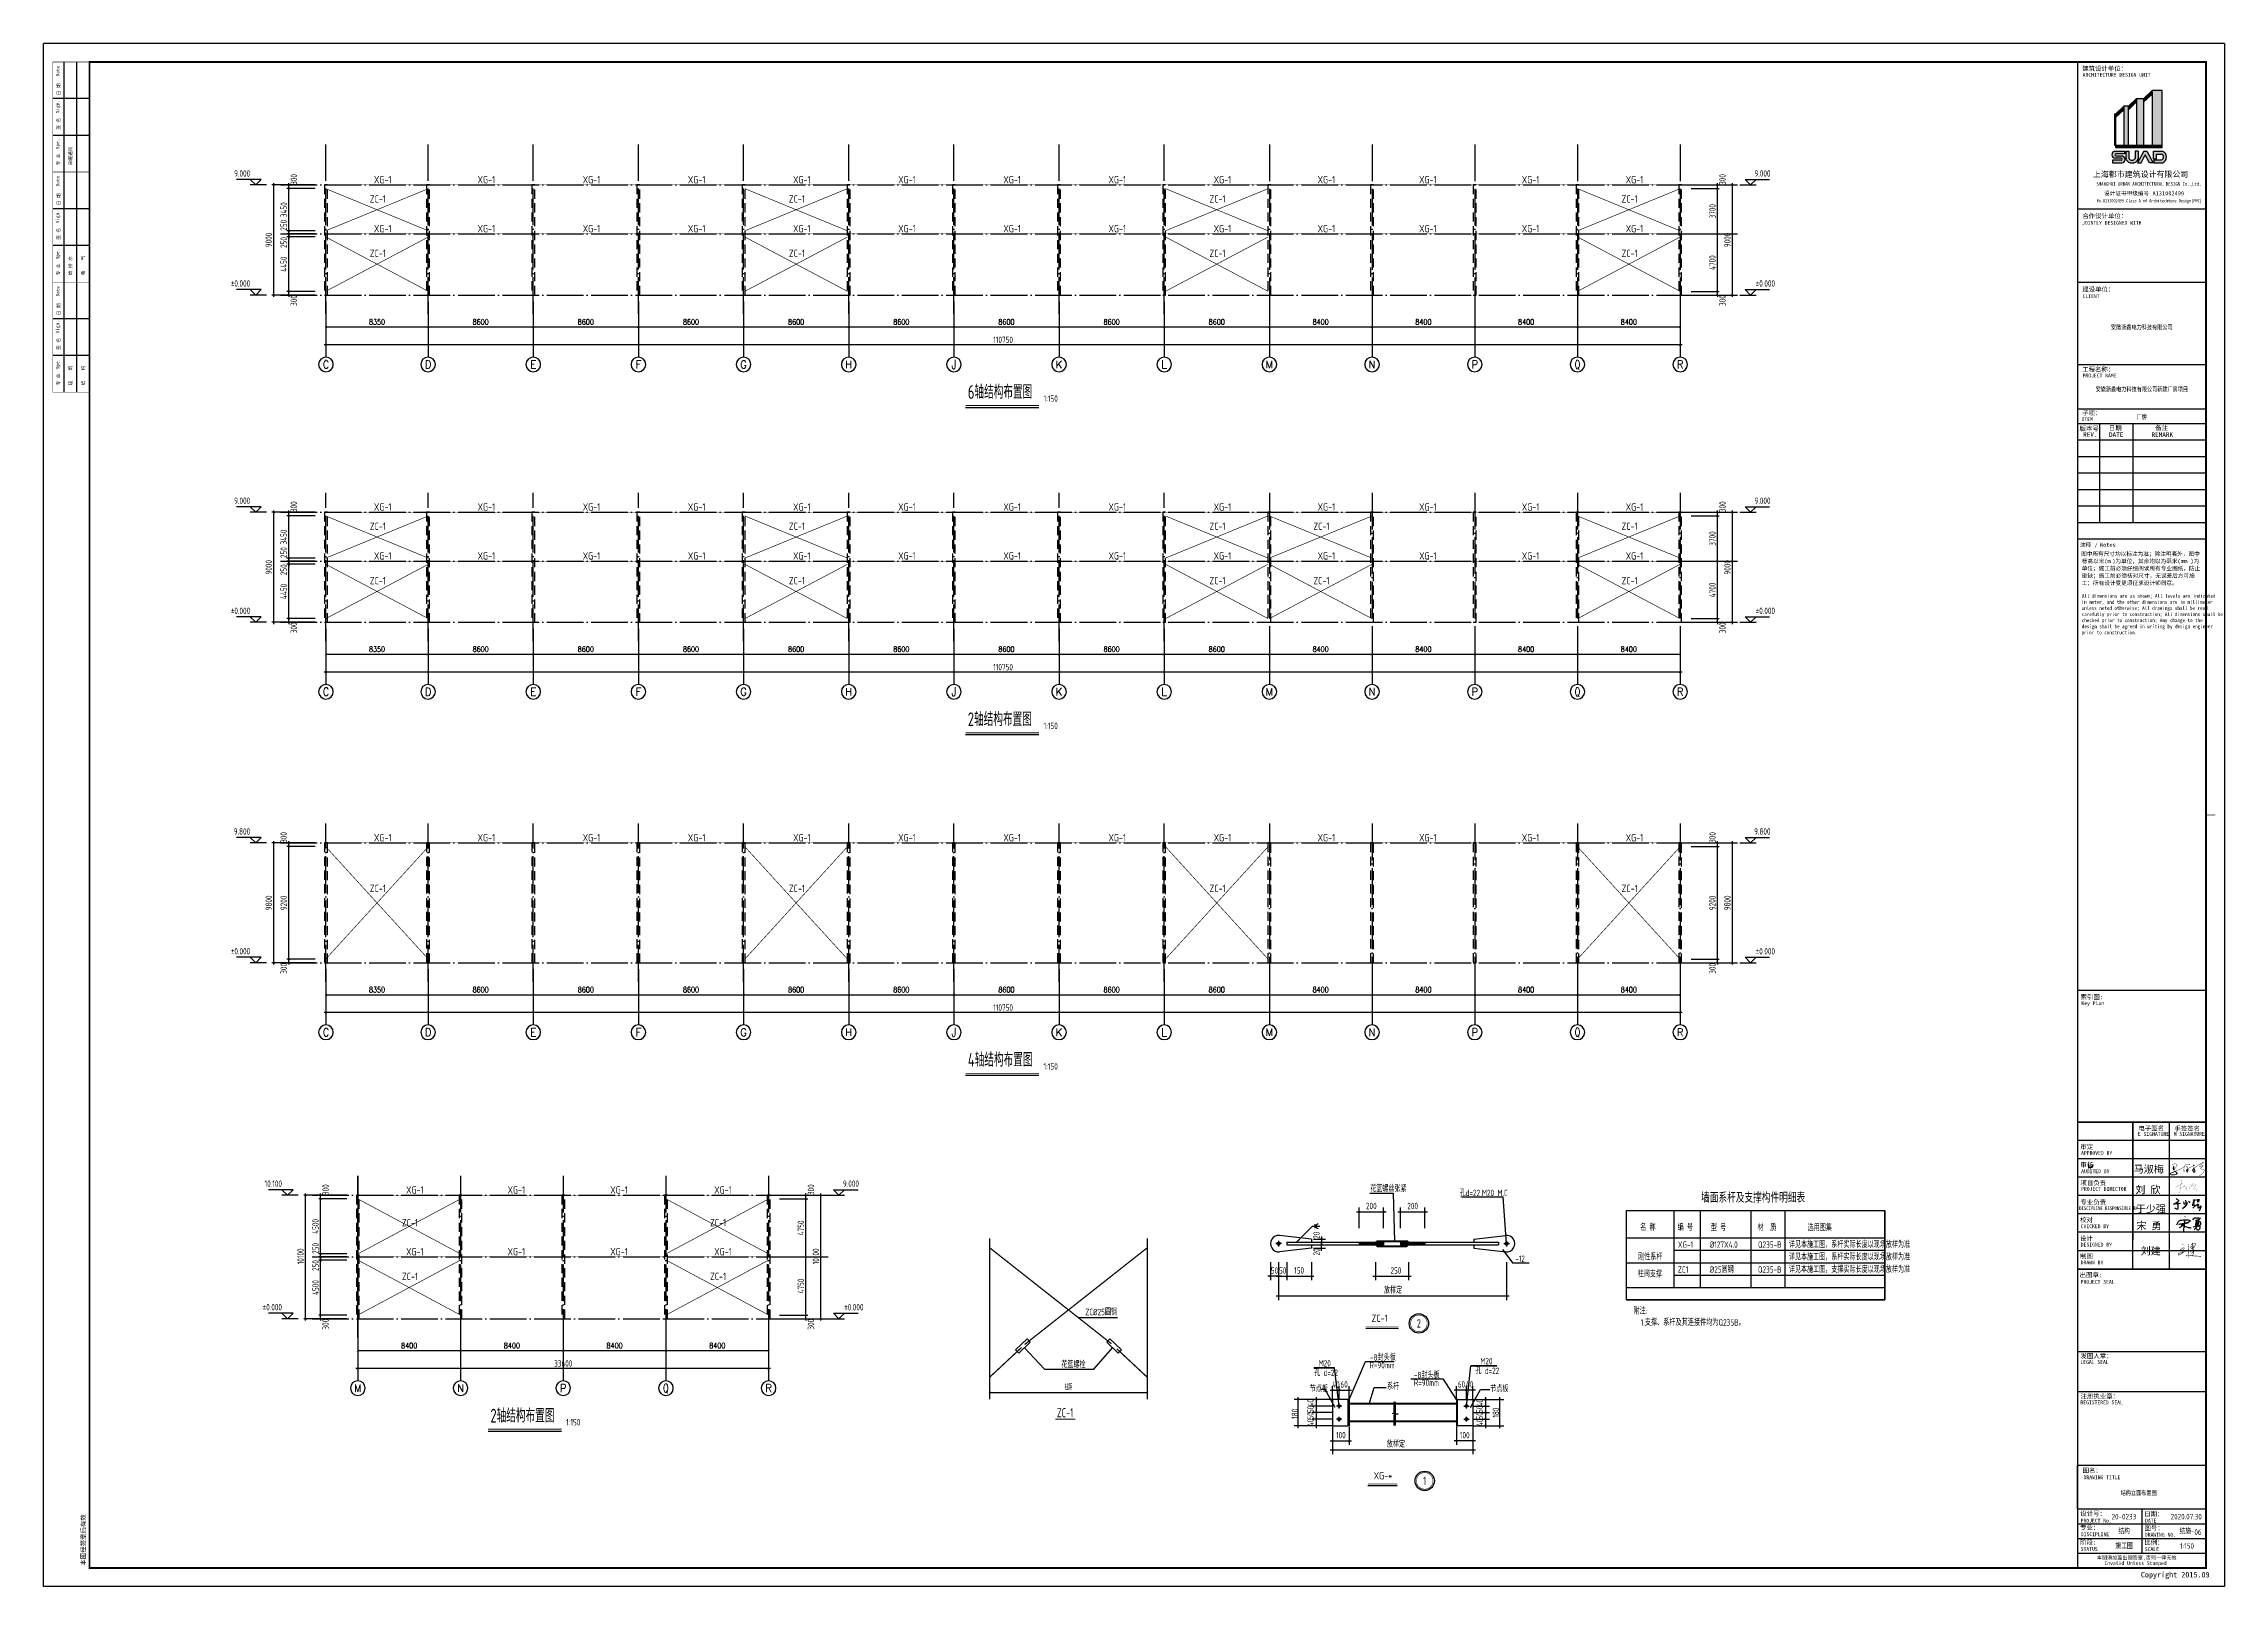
# Model space of a CAD drawing. Extents: x 899043 to 2598688, y -137197 to 211789.
# Drawn here: x 1636138 to 1814488, y 3985 to 130135 of the extents above; entities that cross this region are included whole.
import ezdxf
from ezdxf.enums import TextEntityAlignment as Align

# ---------------------------------------------------------------- set-up
doc = ezdxf.new("R2010")
doc.units = 0
doc.header["$LTSCALE"] = 1500
doc.header["$MEASUREMENT"] = 0
for name, pattern in [('ACAD_ISO02W100', [15, 12, -3]), ('DASHED', [0.75, 0.5, -0.25]), ('DOTE', [2.42, 2, -0.2, 0.02, -0.2])]:
    doc.linetypes.add(name, pattern=pattern)
for name, color, linetype in [('00-tk', 151, 'Continuous'), ('15', 3, 'Continuous'), ('1a文字', 7, 'Continuous'), ('AXIS', 3, 'Continuous'), ('AXIS_TEXT', 7, 'Continuous'), ('BOLT', 252, 'Continuous'), ('Boltx', 252, 'DASHED'), ('DIM', 3, 'Continuous'), ('DOTE', 1, 'Continuous'), ('iicon', 7, 'Continuous'), ('NUM', 7, 'Continuous'), ('PUB_DIM', 3, 'Continuous'), ('TDB_文字', 7, 'Continuous'), ('TEXT', 7, 'Continuous'), ('THIN', 7, 'Continuous'), ('WALL', 7, 'Continuous'), ('中文', 7, 'Continuous'), ('引线', 9, 'Continuous'), ('标注', 7, 'Continuous'), ('钢板', 4, 'Continuous')]:
    doc.layers.add(name, color=color, linetype=linetype)
for name, color, linetype, lineweight in [('TK-签名', 70, 'Continuous', 30), ('功能名称', 255, 'Continuous', 0), ('虚线', 1, 'ACAD_ISO02W100', 13), ('钢板标注', 9, 'Continuous', 18)]:
    doc.layers.add(name, color=color, linetype=linetype, lineweight=lineweight)
doc.styles.add('_TCH_AXIS', font='COMPLEX', dxfattribs={"bigfont": 'GBCBIG'})
doc.styles.add('_TCH_DIM_T3', font='SIMPLEX', dxfattribs={"width": 0.705882, "bigfont": 'GBCBIG'})
doc.styles.add('COMPLEX', font='COMPLEX')
doc.styles.add('DS6FS', font='tssdeng.shx', dxfattribs={"width": 0.8, "bigfont": 'tssdchn.shx'})
doc.styles.add('DS6HT', font='simhei.ttf', dxfattribs={"width": 0.8})
doc.styles.add('H1', font='')
doc.styles.add('HZ', font='rs.shx', dxfattribs={"width": 0.8, "bigfont": 'hztxt.shx'})
doc.styles.add('TSSD_Dimension', font='Tssdeng.shx', dxfattribs={"width": 0.7, "bigfont": 'hztxt.shx'})
doc.styles.add('TSSD_Label', font='Tssdeng.shx', dxfattribs={"width": 0.7, "bigfont": 'hztxt.shx'})
doc.styles.add('TSSD_Norm', font='Tssdeng.shx', dxfattribs={"bigfont": 'hztxt.shx'})
doc.styles.add('TSSD_Num', font='tssdeng.shx', dxfattribs={"width": 0.7, "bigfont": 'hztxt.shx'})
doc.styles.add('TSSD_Rein', font='Tssdeng.shx', dxfattribs={"width": 0.7, "bigfont": 'hztxt.shx'})
doc.styles.get('H1').set_extended_font_data('SimSun')
doc.dimstyles.new('_TCH_ARCH&&150', dxfattribs={"dimtxt": 446.25, "dimasz": 150, "dimexe": 375, "dimexo": 450, "dimgap": 189.375, "dimtad": 1, "dimdec": 0, "dimzin": 0, "dimdsep": 46, "dimtxsty": '_TCH_DIM_T3', "dimblk": 'ARCHTICK', "dimcen": 0.09, "dimclrt": 7, "dimazin": 2, "dimtfac": 1, "dimtdec": 0, "dimtix": 1, "dimtmove": 2, "dimatfit": 3, "dimfxl": 0, "dimtolj": 1, "dimtzin": 0, "dimarcsym": 0})
doc.dimstyles.new('TSSD_150_150', dxfattribs={"dimtxt": 525, "dimasz": 150, "dimexe": 150, "dimexo": 375, "dimgap": 150, "dimtad": 1, "dimdec": 0, "dimzin": 0, "dimdsep": 46, "dimtxsty": 'TSSD_Dimension', "dimblk": 'ARCHTICK', "dimblk1": 'ARCHTICK', "dimblk2": 'ARCHTICK', "dimcen": 0, "dimdle": 150, "dimclrt": 7, "dimadec": 0, "dimazin": 0, "dimtfac": 1, "dimtdec": 0, "dimtix": 1, "dimtmove": 2, "dimatfit": 3, "dimfxl": 0, "dimtolj": 1, "dimtzin": 0, "dimarcsym": 0})

msp = doc.modelspace()

# ---------------------------------------------------------------- texts
at = {"layer": '00-tk', "color": 0, "style": 'DS6HT', "width": 0.8}
msp.add_text('结构立面布置图', height=375, dxfattribs=at).set_placement((1807475.1, 11451.8), align=Align.CENTER)
at = {"layer": '1a文字', "color": 7, "width": 0.7}
for s, height, style, p in [('墙面系杆及支撑构件明细表', 750, 'HZ', (1771694.6, 35371.4)), ('名 称', 525, 'TSSD_Norm', (1766706.9, 33071.1)), ('编 号', 525, 'TSSD_Norm', (1769767.8, 33071.1)), ('XG-1', 525, 'TSSD_Norm', (1769790, 31670.2)), ('%%C127X4.0', 525, 'TSSD_Norm', (1772395.5, 31670.2)), ('型 号', 525, 'TSSD_Norm', (1772483.8, 33051.1)), ('材  质', 525, 'TSSD_Norm', (1776305.2, 33051.1)), ('Q235-B', 525, 'TSSD_Norm', (1776346.1, 31670.2)), ('详见本施工图，系杆实际长度以现场放样为准', 525, 'TSSD_Norm', (1778863.9, 31670.2)), ('选用图集', 525, 'TSSD_Norm', (1780401.8, 33051.1)), ('刚性系杆', 525, 'TSSD_Norm', (1766541.8, 30658.4)), ('详见本施工图，系杆实际长度以现场放样为准', 525, 'TSSD_Norm', (1778863.9, 30653.9)), ('柱间支撑', 525, 'TSSD_Norm', (1766506.1, 29262.3)), ('ZC1', 525, 'TSSD_Norm', (1769790, 29637.6)), ('%%C25圆钢', 525, 'TSSD_Norm', (1772395.5, 29637.6)), ('Q235-B', 525, 'TSSD_Norm', (1776346.1, 29637.6)), ('详见本施工图，支撑实际长度以现场放样为准', 525, 'TSSD_Norm', (1778863.9, 29637.6))]:
    msp.add_text(s, height=height, dxfattribs=dict(at, style=style)).set_placement(p)
at = {"layer": 'DIM', "color": 7, "style": 'TSSD_Dimension', "width": 0.7}
for s, p in [('花篮螺丝张紧', (1744629.9, 36245.8)), ('孔d=22,M20 M.C', (1751942.4, 35894.7)), ('-12', (1756486.5, 30516.8)), ('孔 d=22', (1740045.4, 21185.4)), ('M20 ', (1740414.2, 21963.5)), ('R=90mm', (1744577.5, 21810.9)), ('-8封头板', (1744620.4, 22444.5)), ('-8封头板', (1748208.3, 21000.4)), ('孔 d=22', (1753233.3, 21353.3)), ('M20 ', (1753634.2, 22136.3)), ('节点板', (1739684.6, 19875.8)), ('系杆', (1746005.5, 20071.3)), ('R=90mm', (1748206.1, 20374.8)), ('节点板', (1754446.3, 19875.8))]:
    msp.add_text(s, height=525, dxfattribs=at).set_placement(p)
at = {"layer": 'NUM', "style": 'TSSD_Dimension', "width": 0.7}
for s, height, p in [('6轴结构布置图', 1125, (1711720.6, 100754.1)), ('1:150', 525, (1717915.1, 100692.5)), ('2轴结构布置图', 1125, (1711720.6, 73991.6)), ('1:150', 525, (1717915.1, 73930)), ('4轴结构布置图', 1125, (1711720.6, 46149.1)), ('1:150', 525, (1717915.1, 46087.5)), ('2轴结构布置图', 1125, (1672674.1, 17046.9)), ('1:150', 525, (1678868.6, 16985.3))]:
    msp.add_text(s, height=height, dxfattribs=at).set_placement(p, align=Align.BOTTOM_LEFT)
at = {"layer": 'PUB_DIM', "color": 7, "linetype": 'ByBlock', "style": 'TSSD_Dimension', "width": 0.7}
for p in [(1745751.4, 27940.8), (1745990.6, 15349.8)]:
    msp.add_text('放样定', height=525, dxfattribs=at).set_placement(p)
at = {"layer": 'PUB_DIM', "color": 7, "char_height": 525, "attachment_point": 5, "style": 'TSSD_Dimension'}
for s, insert in [('200', (1744723.3, 35091.3)), ('200', (1748101.2, 35091.3)), ('50', (1736805, 29815.7)), ('50', (1737475.5, 29815.7)), ('150', (1738816.4, 29815.7)), ('250', (1746734.7, 29815.7)), ('40', (1741827.5, 20500)), ('60', (1742498, 20500)), ('60', (1752093.8, 20500)), ('40', (1752764.3, 20500)), ('100', (1742229.8, 16352.9)), ('100', (1752362, 16352.9))]:
    msp.add_mtext(s, dxfattribs=dict(at, insert=insert))
at = {"layer": 'PUB_DIM', "color": 7, "char_height": 525, "attachment_point": 5, "rotation": 90, "style": 'TSSD_Dimension'}
for s, insert in [('20', (1740240.3, 32694.5)), ('20', (1740240.3, 31336)), ('180', (1738470.2, 18091.2)), ('50', (1739740.7, 17924.6)), ('40', (1739750.6, 18997.3)), ('50', (1739750.6, 18460.9)), ('40', (1753580.3, 18997.3)), ('50', (1753580.3, 18460.9)), ('50', (1753580.3, 17924.6)), ('180', (1754908.3, 18192.7)), ('40', (1739740.7, 17388.2)), ('40', (1753580.3, 17388.2))]:
    msp.add_mtext(s, dxfattribs=dict(at, insert=insert))
at = {"layer": 'TDB_文字', "color": 7, "style": 'TSSD_Dimension', "width": 0.7}
for s, p in [('ZC-1', (1662816.2, 117138.3)), ('XG-1', (1663155.7, 118711.5)), ('XG-1', (1671630.7, 118711.5)), ('XG-1', (1680230.7, 118711.5)), ('XG-1', (1688830.7, 118711.5)), ('ZC-1', (1697091.2, 117138.3)), ('XG-1', (1697430.7, 118711.5)), ('XG-1', (1706030.7, 118711.5)), ('XG-1', (1714630.7, 118711.5)), ('XG-1', (1723230.7, 118711.5)), ('ZC-1', (1731491.2, 117138.3)), ('XG-1', (1731830.7, 118711.5)), ('XG-1', (1740330.7, 118711.5)), ('XG-1', (1748630.7, 118711.5)), ('XG-1', (1757030.7, 118711.5)), ('ZC-1', (1765191.2, 117138.3)), ('XG-1', (1765530.7, 118711.5)), ('XG-1', (1663155.7, 114711.5)), ('XG-1', (1671630.7, 114711.5)), ('XG-1', (1680230.7, 114711.5)), ('XG-1', (1688830.7, 114711.5)), ('XG-1', (1697430.7, 114711.5)), ('XG-1', (1706030.7, 114711.5)), ('XG-1', (1714630.7, 114711.5)), ('XG-1', (1723230.7, 114711.5)), ('XG-1', (1731830.7, 114711.5)), ('XG-1', (1740330.7, 114711.5)), ('XG-1', (1748630.7, 114711.5)), ('XG-1', (1757030.7, 114711.5)), ('XG-1', (1765530.7, 114711.5)), ('ZC-1', (1662816.2, 112688.3)), ('ZC-1', (1697091.2, 112688.3)), ('ZC-1', (1731491.2, 112688.3)), ('ZC-1', (1765191.2, 112688.3)), ('ZC-1', (1662816.2, 90375.8)), ('XG-1', (1663155.7, 91949)), ('XG-1', (1671630.7, 91949)), ('XG-1', (1680230.7, 91949)), ('XG-1', (1688830.7, 91949)), ('ZC-1', (1697091.2, 90375.8)), ('XG-1', (1697430.7, 91949)), ('XG-1', (1706030.7, 91949)), ('XG-1', (1714630.7, 91949)), ('XG-1', (1723230.7, 91949)), ('ZC-1', (1731491.2, 90375.8)), ('XG-1', (1731830.7, 91949)), ('ZC-1', (1739991.2, 90375.8)), ('XG-1', (1740330.7, 91949)), ('XG-1', (1748630.7, 91949)), ('XG-1', (1757030.7, 91949)), ('ZC-1', (1765191.2, 90375.8)), ('XG-1', (1765530.7, 91949)), ('XG-1', (1663155.7, 87949)), ('XG-1', (1671630.7, 87949)), ('XG-1', (1680230.7, 87949)), ('XG-1', (1688830.7, 87949)), ('XG-1', (1697430.7, 87949)), ('XG-1', (1706030.7, 87949)), ('XG-1', (1714630.7, 87949)), ('XG-1', (1723230.7, 87949)), ('XG-1', (1731830.7, 87949)), ('XG-1', (1740330.7, 87949)), ('XG-1', (1748630.7, 87949)), ('XG-1', (1757030.7, 87949)), ('XG-1', (1765530.7, 87949)), ('ZC-1', (1662816.2, 85925.8)), ('ZC-1', (1697091.2, 85925.8)), ('ZC-1', (1731491.2, 85925.8)), ('ZC-1', (1739991.2, 85925.8)), ('ZC-1', (1765191.2, 85925.8)), ('XG-1', (1663155.7, 64906.5)), ('XG-1', (1671630.7, 64906.5)), ('XG-1', (1680230.7, 64906.5)), ('XG-1', (1688830.7, 64906.5)), ('XG-1', (1697430.7, 64906.5)), ('XG-1', (1706030.7, 64906.5)), ('XG-1', (1714630.7, 64906.5)), ('XG-1', (1723230.7, 64906.5)), ('XG-1', (1731830.7, 64906.5)), ('XG-1', (1740330.7, 64906.5)), ('XG-1', (1748630.7, 64906.5)), ('XG-1', (1757030.7, 64906.5)), ('XG-1', (1765530.7, 64906.5)), ('ZC-1', (1662816.2, 60756.8)), ('ZC-1', (1697091.2, 60756.8)), ('ZC-1', (1731491.2, 60756.8)), ('ZC-1', (1765191.2, 60756.8)), ('XG-1', (1665783.2, 36104.3)), ('XG-1', (1674083.2, 36104.3)), ('XG-1', (1682483.2, 36104.3)), ('XG-1', (1690983.2, 36104.3)), ('ZC-1', (1665443.7, 33431.1)), ('ZC-1', (1690643.7, 33431.1)), ('XG-1', (1665783.2, 31054.3)), ('XG-1', (1674083.2, 31054.3)), ('XG-1', (1682483.2, 31054.3)), ('XG-1', (1690983.2, 31054.3)), ('ZC-1', (1665443.7, 29031.1)), ('ZC-1', (1690643.7, 29031.1))]:
    msp.add_text(s, height=600, dxfattribs=at).set_placement(p)
at = {"layer": 'TEXT', "color": 7, "style": 'TSSD_Dimension', "width": 0.7}
for s, height, p in [('附注:', 531, (1766160.6, 26241.2)), ('ZC-1', 600, (1744746.4, 25614)), ('1.支撑、系杆及其连接件均为Q235B。', 531, (1766748.2, 25303.5)), ('XG-*', 600, (1744920.2, 12738.6))]:
    msp.add_text(s, height=height, dxfattribs=at).set_placement(p)
at = {"layer": 'TEXT', "ltscale": 2, "style": 'TSSD_Rein', "width": 0.7}
for s, p in [('ZC%%C25圆钢', (1721327.8, 26156.3)), ('花篮螺栓', (1719364.1, 21854.5))]:
    msp.add_text(s, height=525, dxfattribs=at).set_placement(p)
at = {"layer": 'THIN', "style": 'TSSD_Label', "width": 0.7}
for s, p in [('9.000', (1653030.7, 119102.6)), ('9.000', (1777369.6, 119102.6)), ('%%p0.000', (1653030.7, 110102.6)), ('%%p0.000', (1777737.1, 110102.6)), ('9.000', (1653030.7, 92340.1)), ('9.000', (1777369.6, 92340.1)), ('%%p0.000', (1653030.7, 83340.1)), ('%%p0.000', (1777737.1, 83340.1)), ('9.800', (1653030.7, 65297.6)), ('9.800', (1777369.6, 65297.6)), ('%%p0.000', (1653030.7, 55497.6)), ('%%p0.000', (1777737.1, 55497.6)), ('10.100', (1655633.2, 36495.4)), ('9.000', (1702822.1, 36495.4)), ('%%p0.000', (1655633.2, 26395.4)), ('%%p0.000', (1703189.6, 26395.4))]:
    msp.add_text(s, height=525, dxfattribs=at).set_placement(p, align=Align.BOTTOM_RIGHT)
at = {"layer": '中文', "style": 'TSSD_Rein', "width": 0.7}
msp.add_text('ZC-1', height=750, dxfattribs=at).set_placement((1719677.9, 18183.7), align=Align.MIDDLE)
at = {"layer": '功能名称', "color": 7, "style": 'DS6FS', "width": 0.8}
msp.add_text('06', height=450, dxfattribs=at).set_placement((1812330, 8193.2), align=Align.CENTER)

# ---------------------------------------------------------------- blocks, each defined once
blk = doc.blocks.new('_ArchTick')
at = {"color": 0, "linetype": 'ByBlock', "const_width": 0.4}
blk.add_lwpolyline([(-0.5, -0.5), (0.5, 0.5)], dxfattribs=at)
blk = doc.blocks.new('*D251')
at = {"layer": 'AXIS', "color": 0, "lineweight": -2}
for p, q in [((1659231, 109057), (1659231, 106595)), ((1667582, 109057), (1667582, 106595)), ((1659231, 106970), (1667582, 106970))]:
    blk.add_line(p, q, dxfattribs=at)
at = {"layer": 'Defpoints', "color": 0}
for p in [(1659231, 109507), (1667582, 109507), (1667582, 106970)]:
    blk.add_point(p, dxfattribs=at)
at = {"layer": 'AXIS', "color": 0, "lineweight": -2, "xscale": 150, "yscale": 150, "zscale": 150, "rotation": 180}
blk.add_blockref('_ArchTick', (1659231, 106970), dxfattribs=at)
at = {"layer": 'AXIS', "color": 0, "lineweight": -2, "xscale": 150, "yscale": 150, "zscale": 150}
blk.add_blockref('_ArchTick', (1667582, 106970), dxfattribs=at)
at = {"layer": 'AXIS', "color": 7, "insert": (1663407, 107382), "char_height": 446.2, "attachment_point": 5, "style": '_TCH_DIM_T3'}
blk.add_mtext('\\A1;8350', dxfattribs=at)
blk = doc.blocks.new('*D252')
at = {"layer": 'AXIS', "color": 0, "lineweight": -2}
for p, q in [((1667582, 109057), (1667582, 106595)), ((1676182, 109057), (1676182, 106595)), ((1667582, 106970), (1676182, 106970))]:
    blk.add_line(p, q, dxfattribs=at)
at = {"layer": 'Defpoints', "color": 0}
for p in [(1667582, 109507), (1676182, 109507), (1676182, 106970)]:
    blk.add_point(p, dxfattribs=at)
at = {"layer": 'AXIS', "color": 0, "lineweight": -2, "xscale": 150, "yscale": 150, "zscale": 150, "rotation": 180}
blk.add_blockref('_ArchTick', (1667582, 106970), dxfattribs=at)
at = {"layer": 'AXIS', "color": 0, "lineweight": -2, "xscale": 150, "yscale": 150, "zscale": 150}
blk.add_blockref('_ArchTick', (1676182, 106970), dxfattribs=at)
at = {"layer": 'AXIS', "color": 7, "insert": (1671882, 107382), "char_height": 446.2, "attachment_point": 5, "style": '_TCH_DIM_T3'}
blk.add_mtext('\\A1;8600', dxfattribs=at)
blk = doc.blocks.new('*D253')
at = {"layer": 'AXIS', "color": 0, "lineweight": -2}
for p, q in [((1676182, 109057), (1676182, 106595)), ((1684782, 109057), (1684782, 106595)), ((1676182, 106970), (1684782, 106970))]:
    blk.add_line(p, q, dxfattribs=at)
at = {"layer": 'Defpoints', "color": 0}
for p in [(1676182, 109507), (1684782, 109507), (1684782, 106970)]:
    blk.add_point(p, dxfattribs=at)
at = {"layer": 'AXIS', "color": 0, "lineweight": -2, "xscale": 150, "yscale": 150, "zscale": 150, "rotation": 180}
blk.add_blockref('_ArchTick', (1676182, 106970), dxfattribs=at)
at = {"layer": 'AXIS', "color": 0, "lineweight": -2, "xscale": 150, "yscale": 150, "zscale": 150}
blk.add_blockref('_ArchTick', (1684782, 106970), dxfattribs=at)
at = {"layer": 'AXIS', "color": 7, "insert": (1680482, 107382), "char_height": 446.2, "attachment_point": 5, "style": '_TCH_DIM_T3'}
blk.add_mtext('\\A1;8600', dxfattribs=at)
blk = doc.blocks.new('*D254')
at = {"layer": 'AXIS', "color": 0, "lineweight": -2}
for p, q in [((1684782, 109057), (1684782, 106595)), ((1693382, 109057), (1693382, 106595)), ((1684782, 106970), (1693382, 106970))]:
    blk.add_line(p, q, dxfattribs=at)
at = {"layer": 'Defpoints', "color": 0}
for p in [(1684782, 109507), (1693382, 109507), (1693382, 106970)]:
    blk.add_point(p, dxfattribs=at)
at = {"layer": 'AXIS', "color": 0, "lineweight": -2, "xscale": 150, "yscale": 150, "zscale": 150, "rotation": 180}
blk.add_blockref('_ArchTick', (1684782, 106970), dxfattribs=at)
at = {"layer": 'AXIS', "color": 0, "lineweight": -2, "xscale": 150, "yscale": 150, "zscale": 150}
blk.add_blockref('_ArchTick', (1693382, 106970), dxfattribs=at)
at = {"layer": 'AXIS', "color": 7, "insert": (1689082, 107382), "char_height": 446.2, "attachment_point": 5, "style": '_TCH_DIM_T3'}
blk.add_mtext('\\A1;8600', dxfattribs=at)
blk = doc.blocks.new('*D255')
at = {"layer": 'AXIS', "color": 0, "lineweight": -2}
for p, q in [((1693382, 109057), (1693382, 106595)), ((1701982, 109057), (1701982, 106595)), ((1693382, 106970), (1701982, 106970))]:
    blk.add_line(p, q, dxfattribs=at)
at = {"layer": 'Defpoints', "color": 0}
for p in [(1693382, 109507), (1701982, 109507), (1701982, 106970)]:
    blk.add_point(p, dxfattribs=at)
at = {"layer": 'AXIS', "color": 0, "lineweight": -2, "xscale": 150, "yscale": 150, "zscale": 150, "rotation": 180}
blk.add_blockref('_ArchTick', (1693382, 106970), dxfattribs=at)
at = {"layer": 'AXIS', "color": 0, "lineweight": -2, "xscale": 150, "yscale": 150, "zscale": 150}
blk.add_blockref('_ArchTick', (1701982, 106970), dxfattribs=at)
at = {"layer": 'AXIS', "color": 7, "insert": (1697682, 107382), "char_height": 446.2, "attachment_point": 5, "style": '_TCH_DIM_T3'}
blk.add_mtext('\\A1;8600', dxfattribs=at)
blk = doc.blocks.new('*D256')
at = {"layer": 'AXIS', "color": 0, "lineweight": -2}
for p, q in [((1701982, 109057), (1701982, 106595)), ((1710582, 109057), (1710582, 106595)), ((1701982, 106970), (1710582, 106970))]:
    blk.add_line(p, q, dxfattribs=at)
at = {"layer": 'Defpoints', "color": 0}
for p in [(1701982, 109507), (1710582, 109507), (1710582, 106970)]:
    blk.add_point(p, dxfattribs=at)
at = {"layer": 'AXIS', "color": 0, "lineweight": -2, "xscale": 150, "yscale": 150, "zscale": 150, "rotation": 180}
blk.add_blockref('_ArchTick', (1701982, 106970), dxfattribs=at)
at = {"layer": 'AXIS', "color": 0, "lineweight": -2, "xscale": 150, "yscale": 150, "zscale": 150}
blk.add_blockref('_ArchTick', (1710582, 106970), dxfattribs=at)
at = {"layer": 'AXIS', "color": 7, "insert": (1706282, 107382), "char_height": 446.2, "attachment_point": 5, "style": '_TCH_DIM_T3'}
blk.add_mtext('\\A1;8600', dxfattribs=at)
blk = doc.blocks.new('*D257')
at = {"layer": 'AXIS', "color": 0, "lineweight": -2}
for p, q in [((1710582, 109057), (1710582, 106595)), ((1719182, 109057), (1719182, 106595)), ((1710582, 106970), (1719182, 106970))]:
    blk.add_line(p, q, dxfattribs=at)
at = {"layer": 'Defpoints', "color": 0}
for p in [(1710582, 109507), (1719182, 109507), (1719182, 106970)]:
    blk.add_point(p, dxfattribs=at)
at = {"layer": 'AXIS', "color": 0, "lineweight": -2, "xscale": 150, "yscale": 150, "zscale": 150, "rotation": 180}
blk.add_blockref('_ArchTick', (1710582, 106970), dxfattribs=at)
at = {"layer": 'AXIS', "color": 0, "lineweight": -2, "xscale": 150, "yscale": 150, "zscale": 150}
blk.add_blockref('_ArchTick', (1719182, 106970), dxfattribs=at)
at = {"layer": 'AXIS', "color": 7, "insert": (1714882, 107382), "char_height": 446.2, "attachment_point": 5, "style": '_TCH_DIM_T3'}
blk.add_mtext('\\A1;8600', dxfattribs=at)
blk = doc.blocks.new('*D258')
at = {"layer": 'AXIS', "color": 0, "lineweight": -2}
for p, q in [((1719182, 109057), (1719182, 106595)), ((1727782, 109057), (1727782, 106595)), ((1719182, 106970), (1727782, 106970))]:
    blk.add_line(p, q, dxfattribs=at)
at = {"layer": 'Defpoints', "color": 0}
for p in [(1719182, 109507), (1727782, 109507), (1727782, 106970)]:
    blk.add_point(p, dxfattribs=at)
at = {"layer": 'AXIS', "color": 0, "lineweight": -2, "xscale": 150, "yscale": 150, "zscale": 150, "rotation": 180}
blk.add_blockref('_ArchTick', (1719182, 106970), dxfattribs=at)
at = {"layer": 'AXIS', "color": 0, "lineweight": -2, "xscale": 150, "yscale": 150, "zscale": 150}
blk.add_blockref('_ArchTick', (1727782, 106970), dxfattribs=at)
at = {"layer": 'AXIS', "color": 7, "insert": (1723482, 107382), "char_height": 446.2, "attachment_point": 5, "style": '_TCH_DIM_T3'}
blk.add_mtext('\\A1;8600', dxfattribs=at)
blk = doc.blocks.new('*D259')
at = {"layer": 'AXIS', "color": 0, "lineweight": -2}
for p, q in [((1727782, 109057), (1727782, 106595)), ((1736382, 109057), (1736382, 106595)), ((1727782, 106970), (1736382, 106970))]:
    blk.add_line(p, q, dxfattribs=at)
at = {"layer": 'Defpoints', "color": 0}
for p in [(1727782, 109507), (1736382, 109507), (1736382, 106970)]:
    blk.add_point(p, dxfattribs=at)
at = {"layer": 'AXIS', "color": 0, "lineweight": -2, "xscale": 150, "yscale": 150, "zscale": 150, "rotation": 180}
blk.add_blockref('_ArchTick', (1727782, 106970), dxfattribs=at)
at = {"layer": 'AXIS', "color": 0, "lineweight": -2, "xscale": 150, "yscale": 150, "zscale": 150}
blk.add_blockref('_ArchTick', (1736382, 106970), dxfattribs=at)
at = {"layer": 'AXIS', "color": 7, "insert": (1732082, 107382), "char_height": 446.2, "attachment_point": 5, "style": '_TCH_DIM_T3'}
blk.add_mtext('\\A1;8600', dxfattribs=at)
blk = doc.blocks.new('*D260')
at = {"layer": 'AXIS', "color": 0, "lineweight": -2}
for p, q in [((1736382, 109057), (1736382, 106595)), ((1744782, 109057), (1744782, 106595)), ((1736382, 106970), (1744782, 106970))]:
    blk.add_line(p, q, dxfattribs=at)
at = {"layer": 'Defpoints', "color": 0}
for p in [(1736382, 109507), (1744782, 109507), (1744782, 106970)]:
    blk.add_point(p, dxfattribs=at)
at = {"layer": 'AXIS', "color": 0, "lineweight": -2, "xscale": 150, "yscale": 150, "zscale": 150, "rotation": 180}
blk.add_blockref('_ArchTick', (1736382, 106970), dxfattribs=at)
at = {"layer": 'AXIS', "color": 0, "lineweight": -2, "xscale": 150, "yscale": 150, "zscale": 150}
blk.add_blockref('_ArchTick', (1744782, 106970), dxfattribs=at)
at = {"layer": 'AXIS', "color": 7, "insert": (1740582, 107382), "char_height": 446.2, "attachment_point": 5, "style": '_TCH_DIM_T3'}
blk.add_mtext('\\A1;8400', dxfattribs=at)
blk = doc.blocks.new('*D261')
at = {"layer": 'AXIS', "color": 0, "lineweight": -2}
for p, q in [((1744782, 109057), (1744782, 106595)), ((1753182, 109057), (1753182, 106595)), ((1744782, 106970), (1753182, 106970))]:
    blk.add_line(p, q, dxfattribs=at)
at = {"layer": 'Defpoints', "color": 0}
for p in [(1744782, 109507), (1753182, 109507), (1753182, 106970)]:
    blk.add_point(p, dxfattribs=at)
at = {"layer": 'AXIS', "color": 0, "lineweight": -2, "xscale": 150, "yscale": 150, "zscale": 150, "rotation": 180}
blk.add_blockref('_ArchTick', (1744782, 106970), dxfattribs=at)
at = {"layer": 'AXIS', "color": 0, "lineweight": -2, "xscale": 150, "yscale": 150, "zscale": 150}
blk.add_blockref('_ArchTick', (1753182, 106970), dxfattribs=at)
at = {"layer": 'AXIS', "color": 7, "insert": (1748982, 107382), "char_height": 446.2, "attachment_point": 5, "style": '_TCH_DIM_T3'}
blk.add_mtext('\\A1;8400', dxfattribs=at)
blk = doc.blocks.new('*D262')
at = {"layer": 'AXIS', "color": 0, "lineweight": -2}
for p, q in [((1753182, 109057), (1753182, 106595)), ((1761582, 109057), (1761582, 106595)), ((1753182, 106970), (1761582, 106970))]:
    blk.add_line(p, q, dxfattribs=at)
at = {"layer": 'Defpoints', "color": 0}
for p in [(1753182, 109507), (1761582, 109507), (1761582, 106970)]:
    blk.add_point(p, dxfattribs=at)
at = {"layer": 'AXIS', "color": 0, "lineweight": -2, "xscale": 150, "yscale": 150, "zscale": 150, "rotation": 180}
blk.add_blockref('_ArchTick', (1753182, 106970), dxfattribs=at)
at = {"layer": 'AXIS', "color": 0, "lineweight": -2, "xscale": 150, "yscale": 150, "zscale": 150}
blk.add_blockref('_ArchTick', (1761582, 106970), dxfattribs=at)
at = {"layer": 'AXIS', "color": 7, "insert": (1757382, 107382), "char_height": 446.2, "attachment_point": 5, "style": '_TCH_DIM_T3'}
blk.add_mtext('\\A1;8400', dxfattribs=at)
blk = doc.blocks.new('*D263')
at = {"layer": 'AXIS', "color": 0, "lineweight": -2}
for p, q in [((1761582, 109057), (1761582, 106595)), ((1769982, 109057), (1769982, 106595)), ((1761582, 106970), (1769982, 106970))]:
    blk.add_line(p, q, dxfattribs=at)
at = {"layer": 'Defpoints', "color": 0}
for p in [(1761582, 109507), (1769982, 109507), (1769982, 106970)]:
    blk.add_point(p, dxfattribs=at)
at = {"layer": 'AXIS', "color": 0, "lineweight": -2, "xscale": 150, "yscale": 150, "zscale": 150, "rotation": 180}
blk.add_blockref('_ArchTick', (1761582, 106970), dxfattribs=at)
at = {"layer": 'AXIS', "color": 0, "lineweight": -2, "xscale": 150, "yscale": 150, "zscale": 150}
blk.add_blockref('_ArchTick', (1769982, 106970), dxfattribs=at)
at = {"layer": 'AXIS', "color": 7, "insert": (1765782, 107382), "char_height": 446.2, "attachment_point": 5, "style": '_TCH_DIM_T3'}
blk.add_mtext('\\A1;8400', dxfattribs=at)
blk = doc.blocks.new('_AXISO')
blk.add_circle((0, 0), 0.5)
at = {"layer": 'AXIS_TEXT', "style": 'COMPLEX', "width": 1.041667}
blk.add_attdef('A', text='', height=0.56, dxfattribs=at).set_placement((-0.25, -0.28), (0.25, -0.28), align=Align.FIT)
blk = doc.blocks.new('*D264')
at = {"layer": 'Defpoints', "color": 0}
for p in [(1659231, 108716), (1769982, 108716), (1659231, 105507)]:
    blk.add_point(p, dxfattribs=at)
at = {"layer": 'DIM', "color": 0, "lineweight": -2}
for p, q in [((1659231, 108341), (1659231, 105357)), ((1769982, 108341), (1769982, 105357)), ((1770132, 105507), (1659081, 105507))]:
    blk.add_line(p, q, dxfattribs=at)
at = {"layer": 'DIM', "color": 0, "lineweight": -2, "xscale": 150, "yscale": 150, "zscale": 150, "rotation": 180}
blk.add_blockref('_ArchTick', (1659231, 105507), dxfattribs=at)
at = {"layer": 'DIM', "color": 0, "lineweight": -2, "xscale": 150, "yscale": 150, "zscale": 150}
blk.add_blockref('_ArchTick', (1769982, 105507), dxfattribs=at)
at = {"layer": 'DIM', "color": 7, "insert": (1714607, 105920), "char_height": 525, "attachment_point": 5, "style": 'TSSD_Dimension'}
blk.add_mtext('\\A1;110750', dxfattribs=at)
blk = doc.blocks.new('*D265')
at = {"layer": 'Defpoints', "color": 0}
for p in [(1770631, 118578), (1774254, 118578), (1770631, 109578)]:
    blk.add_point(p, dxfattribs=at)
at = {"layer": 'DIM', "color": 0, "lineweight": -2}
for p, q in [((1771006, 118578), (1774404, 118578)), ((1774254, 109428), (1774254, 118728)), ((1771006, 109578), (1774404, 109578))]:
    blk.add_line(p, q, dxfattribs=at)
at = {"layer": 'DIM', "color": 0, "lineweight": -2, "xscale": 150, "yscale": 150, "zscale": 150}
for p, rotation in [((1774254, 118578), 90), ((1774254, 109578), 270)]:
    blk.add_blockref('_ArchTick', p, dxfattribs=dict(at, rotation=rotation))
at = {"layer": 'DIM', "color": 7, "insert": (1773841, 114078), "char_height": 525, "attachment_point": 5, "rotation": 90, "style": 'TSSD_Dimension'}
blk.add_mtext('\\A1;9000', dxfattribs=at)
blk = doc.blocks.new('*D266')
at = {"layer": 'Defpoints', "color": 0}
for p in [(1770492, 109878), (1770492, 109578), (1773030, 109878)]:
    blk.add_point(p, dxfattribs=at)
at = {"layer": 'DIM', "color": 0, "lineweight": -2}
for p, q in [((1770867, 109878), (1773180, 109878)), ((1770867, 109578), (1773180, 109578)), ((1773030, 109878), (1773030, 110028)), ((1773030, 109578), (1773030, 109878)), ((1773030, 109578), (1773030, 109428))]:
    blk.add_line(p, q, dxfattribs=at)
at = {"layer": 'DIM', "color": 0, "lineweight": -2, "xscale": 150, "yscale": 150, "zscale": 150}
for p, rotation in [((1773030, 109878), 270), ((1773030, 109578), 90)]:
    blk.add_blockref('_ArchTick', p, dxfattribs=dict(at, rotation=rotation))
at = {"layer": 'DIM', "color": 7, "insert": (1773442, 109126), "char_height": 525, "attachment_point": 5, "rotation": 90, "style": 'TSSD_Dimension'}
blk.add_mtext('\\A1;300', dxfattribs=at)
blk = doc.blocks.new('*D267')
at = {"layer": 'Defpoints', "color": 0}
for p in [(1770492, 114578), (1773030, 114578), (1770492, 109878)]:
    blk.add_point(p, dxfattribs=at)
at = {"layer": 'DIM', "color": 0, "lineweight": -2}
for p, q in [((1770867, 114578), (1773180, 114578)), ((1773030, 109728), (1773030, 114728)), ((1770867, 109878), (1773180, 109878))]:
    blk.add_line(p, q, dxfattribs=at)
at = {"layer": 'DIM', "color": 0, "lineweight": -2, "xscale": 150, "yscale": 150, "zscale": 150}
for p, rotation in [((1773030, 114578), 90), ((1773030, 109878), 270)]:
    blk.add_blockref('_ArchTick', p, dxfattribs=dict(at, rotation=rotation))
at = {"layer": 'DIM', "color": 7, "insert": (1772617, 112228), "char_height": 525, "attachment_point": 5, "rotation": 90, "style": 'TSSD_Dimension'}
blk.add_mtext('\\A1;4700', dxfattribs=at)
blk = doc.blocks.new('*D268')
at = {"layer": 'Defpoints', "color": 0}
for p in [(1770492, 118578), (1770492, 118278), (1773030, 118578)]:
    blk.add_point(p, dxfattribs=at)
at = {"layer": 'DIM', "color": 0, "lineweight": -2}
for p, q in [((1770867, 118578), (1773180, 118578)), ((1770867, 118278), (1773180, 118278)), ((1773030, 118128), (1773030, 118728))]:
    blk.add_line(p, q, dxfattribs=at)
at = {"layer": 'DIM', "color": 0, "lineweight": -2, "xscale": 150, "yscale": 150, "zscale": 150}
for p, rotation in [((1773030, 118578), 90), ((1773030, 118278), 270)]:
    blk.add_blockref('_ArchTick', p, dxfattribs=dict(at, rotation=rotation))
at = {"layer": 'DIM', "color": 7, "insert": (1773442, 119029), "char_height": 525, "attachment_point": 5, "rotation": 90, "style": 'TSSD_Dimension'}
blk.add_mtext('\\A1;300', dxfattribs=at)
blk = doc.blocks.new('*D272')
at = {"layer": 'Defpoints', "color": 0}
for p in [(1654960, 118578), (1658582, 118578), (1658582, 109578)]:
    blk.add_point(p, dxfattribs=at)
at = {"layer": 'DIM', "color": 0, "lineweight": -2}
for p, q in [((1658207, 118578), (1654810, 118578)), ((1654960, 109428), (1654960, 118728)), ((1658207, 109578), (1654810, 109578))]:
    blk.add_line(p, q, dxfattribs=at)
at = {"layer": 'DIM', "color": 0, "lineweight": -2, "xscale": 150, "yscale": 150, "zscale": 150}
for p, rotation in [((1654960, 118578), 90), ((1654960, 109578), 270)]:
    blk.add_blockref('_ArchTick', p, dxfattribs=dict(at, rotation=rotation))
at = {"layer": 'DIM', "color": 7, "insert": (1654547, 114078), "char_height": 525, "attachment_point": 5, "rotation": 90, "style": 'TSSD_Dimension'}
blk.add_mtext('\\A1;9000', dxfattribs=at)
blk = doc.blocks.new('*D269')
at = {"layer": 'Defpoints', "color": 0}
for p in [(1656183, 109878), (1658721, 109878), (1658721, 109578)]:
    blk.add_point(p, dxfattribs=at)
at = {"layer": 'DIM', "color": 0, "lineweight": -2}
for p, q in [((1658346, 109878), (1656033, 109878)), ((1658346, 109578), (1656033, 109578)), ((1656183, 109878), (1656183, 110028)), ((1656183, 109578), (1656183, 109878)), ((1656183, 109578), (1656183, 109428))]:
    blk.add_line(p, q, dxfattribs=at)
at = {"layer": 'DIM', "color": 0, "lineweight": -2, "xscale": 150, "yscale": 150, "zscale": 150}
for p, rotation in [((1656183, 109878), 270), ((1656183, 109578), 90)]:
    blk.add_blockref('_ArchTick', p, dxfattribs=dict(at, rotation=rotation))
at = {"layer": 'DIM', "color": 7, "insert": (1656596, 109126), "char_height": 525, "attachment_point": 5, "rotation": 90, "style": 'TSSD_Dimension'}
blk.add_mtext('\\A1;300', dxfattribs=at)
blk = doc.blocks.new('*D270')
at = {"layer": 'Defpoints', "color": 0}
for p in [(1656183, 118278), (1658721, 118278), (1658721, 114828)]:
    blk.add_point(p, dxfattribs=at)
at = {"layer": 'DIM', "color": 0, "lineweight": -2}
for p, q in [((1658346, 118278), (1656033, 118278)), ((1656183, 114678), (1656183, 118428)), ((1658346, 114828), (1656033, 114828))]:
    blk.add_line(p, q, dxfattribs=at)
at = {"layer": 'DIM', "color": 0, "lineweight": -2, "xscale": 150, "yscale": 150, "zscale": 150}
for p, rotation in [((1656183, 118278), 90), ((1656183, 114828), 270)]:
    blk.add_blockref('_ArchTick', p, dxfattribs=dict(at, rotation=rotation))
at = {"layer": 'DIM', "color": 7, "insert": (1655771, 116553), "char_height": 525, "attachment_point": 5, "rotation": 90, "style": 'TSSD_Dimension'}
blk.add_mtext('\\A1;3450', dxfattribs=at)
blk = doc.blocks.new('*D271')
at = {"layer": 'Defpoints', "color": 0}
for p in [(1656183, 118578), (1658721, 118578), (1658721, 118278)]:
    blk.add_point(p, dxfattribs=at)
at = {"layer": 'DIM', "color": 0, "lineweight": -2}
for p, q in [((1658346, 118578), (1656033, 118578)), ((1658346, 118278), (1656033, 118278)), ((1656183, 118128), (1656183, 118728))]:
    blk.add_line(p, q, dxfattribs=at)
at = {"layer": 'DIM', "color": 0, "lineweight": -2, "xscale": 150, "yscale": 150, "zscale": 150}
for p, rotation in [((1656183, 118578), 90), ((1656183, 118278), 270)]:
    blk.add_blockref('_ArchTick', p, dxfattribs=dict(at, rotation=rotation))
at = {"layer": 'DIM', "color": 7, "insert": (1656596, 119029), "char_height": 525, "attachment_point": 5, "rotation": 90, "style": 'TSSD_Dimension'}
blk.add_mtext('\\A1;300', dxfattribs=at)
blk = doc.blocks.new('*D273')
at = {"layer": 'Defpoints', "color": 0}
for p in [(1656183, 114578), (1658721, 114578), (1658721, 114328)]:
    blk.add_point(p, dxfattribs=at)
at = {"layer": 'DIM', "color": 0, "lineweight": -2}
for p, q in [((1658346, 114578), (1656033, 114578)), ((1658346, 114328), (1656033, 114328)), ((1656183, 114578), (1656183, 114728)), ((1656183, 114328), (1656183, 114578)), ((1656183, 114328), (1656183, 114178))]:
    blk.add_line(p, q, dxfattribs=at)
at = {"layer": 'DIM', "color": 0, "lineweight": -2, "xscale": 150, "yscale": 150, "zscale": 150}
for p, rotation in [((1656183, 114578), 270), ((1656183, 114328), 90)]:
    blk.add_blockref('_ArchTick', p, dxfattribs=dict(at, rotation=rotation))
at = {"layer": 'DIM', "color": 7, "insert": (1655771, 113876), "char_height": 525, "attachment_point": 5, "rotation": 90, "style": 'TSSD_Dimension'}
blk.add_mtext('\\A1;250', dxfattribs=at)
blk = doc.blocks.new('*D274')
at = {"layer": 'Defpoints', "color": 0}
for p in [(1656183, 114328), (1658721, 114328), (1658721, 109878)]:
    blk.add_point(p, dxfattribs=at)
at = {"layer": 'DIM', "color": 0, "lineweight": -2}
for p, q in [((1658346, 114328), (1656033, 114328)), ((1656183, 109728), (1656183, 114478)), ((1658346, 109878), (1656033, 109878))]:
    blk.add_line(p, q, dxfattribs=at)
at = {"layer": 'DIM', "color": 0, "lineweight": -2, "xscale": 150, "yscale": 150, "zscale": 150}
for p, rotation in [((1656183, 114328), 90), ((1656183, 109878), 270)]:
    blk.add_blockref('_ArchTick', p, dxfattribs=dict(at, rotation=rotation))
at = {"layer": 'DIM', "color": 7, "insert": (1655771, 112103), "char_height": 525, "attachment_point": 5, "rotation": 90, "style": 'TSSD_Dimension'}
blk.add_mtext('\\A1;4450', dxfattribs=at)
blk = doc.blocks.new('*D275')
at = {"layer": 'Defpoints', "color": 0}
for p in [(1770492, 118278), (1773030, 118278), (1770492, 114578)]:
    blk.add_point(p, dxfattribs=at)
at = {"layer": 'DIM', "color": 0, "lineweight": -2}
for p, q in [((1770867, 118278), (1773180, 118278)), ((1773030, 114428), (1773030, 118428)), ((1770867, 114578), (1773180, 114578))]:
    blk.add_line(p, q, dxfattribs=at)
at = {"layer": 'DIM', "color": 0, "lineweight": -2, "xscale": 150, "yscale": 150, "zscale": 150}
for p, rotation in [((1773030, 118278), 90), ((1773030, 114578), 270)]:
    blk.add_blockref('_ArchTick', p, dxfattribs=dict(at, rotation=rotation))
at = {"layer": 'DIM', "color": 7, "insert": (1772617, 116428), "char_height": 525, "attachment_point": 5, "rotation": 90, "style": 'TSSD_Dimension'}
blk.add_mtext('\\A1;3700', dxfattribs=at)
blk = doc.blocks.new('*D288')
at = {"layer": 'AXIS', "color": 0, "lineweight": -2}
for p, q in [((1659231, 82295), (1659231, 79832)), ((1667582, 82295), (1667582, 79832)), ((1659231, 80207), (1667582, 80207))]:
    blk.add_line(p, q, dxfattribs=at)
at = {"layer": 'Defpoints', "color": 0}
for p in [(1659231, 82745), (1667582, 82745), (1667582, 80207)]:
    blk.add_point(p, dxfattribs=at)
at = {"layer": 'AXIS', "color": 0, "lineweight": -2, "xscale": 150, "yscale": 150, "zscale": 150, "rotation": 180}
blk.add_blockref('_ArchTick', (1659231, 80207), dxfattribs=at)
at = {"layer": 'AXIS', "color": 0, "lineweight": -2, "xscale": 150, "yscale": 150, "zscale": 150}
blk.add_blockref('_ArchTick', (1667582, 80207), dxfattribs=at)
at = {"layer": 'AXIS', "color": 7, "insert": (1663407, 80620), "char_height": 446.2, "attachment_point": 5, "style": '_TCH_DIM_T3'}
blk.add_mtext('\\A1;8350', dxfattribs=at)
blk = doc.blocks.new('*D289')
at = {"layer": 'AXIS', "color": 0, "lineweight": -2}
for p, q in [((1667582, 82295), (1667582, 79832)), ((1676182, 82295), (1676182, 79832)), ((1667582, 80207), (1676182, 80207))]:
    blk.add_line(p, q, dxfattribs=at)
at = {"layer": 'Defpoints', "color": 0}
for p in [(1667582, 82745), (1676182, 82745), (1676182, 80207)]:
    blk.add_point(p, dxfattribs=at)
at = {"layer": 'AXIS', "color": 0, "lineweight": -2, "xscale": 150, "yscale": 150, "zscale": 150, "rotation": 180}
blk.add_blockref('_ArchTick', (1667582, 80207), dxfattribs=at)
at = {"layer": 'AXIS', "color": 0, "lineweight": -2, "xscale": 150, "yscale": 150, "zscale": 150}
blk.add_blockref('_ArchTick', (1676182, 80207), dxfattribs=at)
at = {"layer": 'AXIS', "color": 7, "insert": (1671882, 80620), "char_height": 446.2, "attachment_point": 5, "style": '_TCH_DIM_T3'}
blk.add_mtext('\\A1;8600', dxfattribs=at)
blk = doc.blocks.new('*D290')
at = {"layer": 'AXIS', "color": 0, "lineweight": -2}
for p, q in [((1676182, 82295), (1676182, 79832)), ((1684782, 82295), (1684782, 79832)), ((1676182, 80207), (1684782, 80207))]:
    blk.add_line(p, q, dxfattribs=at)
at = {"layer": 'Defpoints', "color": 0}
for p in [(1676182, 82745), (1684782, 82745), (1684782, 80207)]:
    blk.add_point(p, dxfattribs=at)
at = {"layer": 'AXIS', "color": 0, "lineweight": -2, "xscale": 150, "yscale": 150, "zscale": 150, "rotation": 180}
blk.add_blockref('_ArchTick', (1676182, 80207), dxfattribs=at)
at = {"layer": 'AXIS', "color": 0, "lineweight": -2, "xscale": 150, "yscale": 150, "zscale": 150}
blk.add_blockref('_ArchTick', (1684782, 80207), dxfattribs=at)
at = {"layer": 'AXIS', "color": 7, "insert": (1680482, 80620), "char_height": 446.2, "attachment_point": 5, "style": '_TCH_DIM_T3'}
blk.add_mtext('\\A1;8600', dxfattribs=at)
blk = doc.blocks.new('*D291')
at = {"layer": 'AXIS', "color": 0, "lineweight": -2}
for p, q in [((1684782, 82295), (1684782, 79832)), ((1693382, 82295), (1693382, 79832)), ((1684782, 80207), (1693382, 80207))]:
    blk.add_line(p, q, dxfattribs=at)
at = {"layer": 'Defpoints', "color": 0}
for p in [(1684782, 82745), (1693382, 82745), (1693382, 80207)]:
    blk.add_point(p, dxfattribs=at)
at = {"layer": 'AXIS', "color": 0, "lineweight": -2, "xscale": 150, "yscale": 150, "zscale": 150, "rotation": 180}
blk.add_blockref('_ArchTick', (1684782, 80207), dxfattribs=at)
at = {"layer": 'AXIS', "color": 0, "lineweight": -2, "xscale": 150, "yscale": 150, "zscale": 150}
blk.add_blockref('_ArchTick', (1693382, 80207), dxfattribs=at)
at = {"layer": 'AXIS', "color": 7, "insert": (1689082, 80620), "char_height": 446.2, "attachment_point": 5, "style": '_TCH_DIM_T3'}
blk.add_mtext('\\A1;8600', dxfattribs=at)
blk = doc.blocks.new('*D292')
at = {"layer": 'AXIS', "color": 0, "lineweight": -2}
for p, q in [((1693382, 82295), (1693382, 79832)), ((1701982, 82295), (1701982, 79832)), ((1693382, 80207), (1701982, 80207))]:
    blk.add_line(p, q, dxfattribs=at)
at = {"layer": 'Defpoints', "color": 0}
for p in [(1693382, 82745), (1701982, 82745), (1701982, 80207)]:
    blk.add_point(p, dxfattribs=at)
at = {"layer": 'AXIS', "color": 0, "lineweight": -2, "xscale": 150, "yscale": 150, "zscale": 150, "rotation": 180}
blk.add_blockref('_ArchTick', (1693382, 80207), dxfattribs=at)
at = {"layer": 'AXIS', "color": 0, "lineweight": -2, "xscale": 150, "yscale": 150, "zscale": 150}
blk.add_blockref('_ArchTick', (1701982, 80207), dxfattribs=at)
at = {"layer": 'AXIS', "color": 7, "insert": (1697682, 80620), "char_height": 446.2, "attachment_point": 5, "style": '_TCH_DIM_T3'}
blk.add_mtext('\\A1;8600', dxfattribs=at)
blk = doc.blocks.new('*D293')
at = {"layer": 'AXIS', "color": 0, "lineweight": -2}
for p, q in [((1701982, 82295), (1701982, 79832)), ((1710582, 82295), (1710582, 79832)), ((1701982, 80207), (1710582, 80207))]:
    blk.add_line(p, q, dxfattribs=at)
at = {"layer": 'Defpoints', "color": 0}
for p in [(1701982, 82745), (1710582, 82745), (1710582, 80207)]:
    blk.add_point(p, dxfattribs=at)
at = {"layer": 'AXIS', "color": 0, "lineweight": -2, "xscale": 150, "yscale": 150, "zscale": 150, "rotation": 180}
blk.add_blockref('_ArchTick', (1701982, 80207), dxfattribs=at)
at = {"layer": 'AXIS', "color": 0, "lineweight": -2, "xscale": 150, "yscale": 150, "zscale": 150}
blk.add_blockref('_ArchTick', (1710582, 80207), dxfattribs=at)
at = {"layer": 'AXIS', "color": 7, "insert": (1706282, 80620), "char_height": 446.2, "attachment_point": 5, "style": '_TCH_DIM_T3'}
blk.add_mtext('\\A1;8600', dxfattribs=at)
blk = doc.blocks.new('*D294')
at = {"layer": 'AXIS', "color": 0, "lineweight": -2}
for p, q in [((1710582, 82295), (1710582, 79832)), ((1719182, 82295), (1719182, 79832)), ((1710582, 80207), (1719182, 80207))]:
    blk.add_line(p, q, dxfattribs=at)
at = {"layer": 'Defpoints', "color": 0}
for p in [(1710582, 82745), (1719182, 82745), (1719182, 80207)]:
    blk.add_point(p, dxfattribs=at)
at = {"layer": 'AXIS', "color": 0, "lineweight": -2, "xscale": 150, "yscale": 150, "zscale": 150, "rotation": 180}
blk.add_blockref('_ArchTick', (1710582, 80207), dxfattribs=at)
at = {"layer": 'AXIS', "color": 0, "lineweight": -2, "xscale": 150, "yscale": 150, "zscale": 150}
blk.add_blockref('_ArchTick', (1719182, 80207), dxfattribs=at)
at = {"layer": 'AXIS', "color": 7, "insert": (1714882, 80620), "char_height": 446.2, "attachment_point": 5, "style": '_TCH_DIM_T3'}
blk.add_mtext('\\A1;8600', dxfattribs=at)
blk = doc.blocks.new('*D295')
at = {"layer": 'AXIS', "color": 0, "lineweight": -2}
for p, q in [((1719182, 82295), (1719182, 79832)), ((1727782, 82295), (1727782, 79832)), ((1719182, 80207), (1727782, 80207))]:
    blk.add_line(p, q, dxfattribs=at)
at = {"layer": 'Defpoints', "color": 0}
for p in [(1719182, 82745), (1727782, 82745), (1727782, 80207)]:
    blk.add_point(p, dxfattribs=at)
at = {"layer": 'AXIS', "color": 0, "lineweight": -2, "xscale": 150, "yscale": 150, "zscale": 150, "rotation": 180}
blk.add_blockref('_ArchTick', (1719182, 80207), dxfattribs=at)
at = {"layer": 'AXIS', "color": 0, "lineweight": -2, "xscale": 150, "yscale": 150, "zscale": 150}
blk.add_blockref('_ArchTick', (1727782, 80207), dxfattribs=at)
at = {"layer": 'AXIS', "color": 7, "insert": (1723482, 80620), "char_height": 446.2, "attachment_point": 5, "style": '_TCH_DIM_T3'}
blk.add_mtext('\\A1;8600', dxfattribs=at)
blk = doc.blocks.new('*D296')
at = {"layer": 'AXIS', "color": 0, "lineweight": -2}
for p, q in [((1727782, 82295), (1727782, 79832)), ((1736382, 82295), (1736382, 79832)), ((1727782, 80207), (1736382, 80207))]:
    blk.add_line(p, q, dxfattribs=at)
at = {"layer": 'Defpoints', "color": 0}
for p in [(1727782, 82745), (1736382, 82745), (1736382, 80207)]:
    blk.add_point(p, dxfattribs=at)
at = {"layer": 'AXIS', "color": 0, "lineweight": -2, "xscale": 150, "yscale": 150, "zscale": 150, "rotation": 180}
blk.add_blockref('_ArchTick', (1727782, 80207), dxfattribs=at)
at = {"layer": 'AXIS', "color": 0, "lineweight": -2, "xscale": 150, "yscale": 150, "zscale": 150}
blk.add_blockref('_ArchTick', (1736382, 80207), dxfattribs=at)
at = {"layer": 'AXIS', "color": 7, "insert": (1732082, 80620), "char_height": 446.2, "attachment_point": 5, "style": '_TCH_DIM_T3'}
blk.add_mtext('\\A1;8600', dxfattribs=at)
blk = doc.blocks.new('*D297')
at = {"layer": 'AXIS', "color": 0, "lineweight": -2}
for p, q in [((1736382, 82295), (1736382, 79832)), ((1744782, 82295), (1744782, 79832)), ((1736382, 80207), (1744782, 80207))]:
    blk.add_line(p, q, dxfattribs=at)
at = {"layer": 'Defpoints', "color": 0}
for p in [(1736382, 82745), (1744782, 82745), (1744782, 80207)]:
    blk.add_point(p, dxfattribs=at)
at = {"layer": 'AXIS', "color": 0, "lineweight": -2, "xscale": 150, "yscale": 150, "zscale": 150, "rotation": 180}
blk.add_blockref('_ArchTick', (1736382, 80207), dxfattribs=at)
at = {"layer": 'AXIS', "color": 0, "lineweight": -2, "xscale": 150, "yscale": 150, "zscale": 150}
blk.add_blockref('_ArchTick', (1744782, 80207), dxfattribs=at)
at = {"layer": 'AXIS', "color": 7, "insert": (1740582, 80620), "char_height": 446.2, "attachment_point": 5, "style": '_TCH_DIM_T3'}
blk.add_mtext('\\A1;8400', dxfattribs=at)
blk = doc.blocks.new('*D298')
at = {"layer": 'AXIS', "color": 0, "lineweight": -2}
for p, q in [((1744782, 82295), (1744782, 79832)), ((1753182, 82295), (1753182, 79832)), ((1744782, 80207), (1753182, 80207))]:
    blk.add_line(p, q, dxfattribs=at)
at = {"layer": 'Defpoints', "color": 0}
for p in [(1744782, 82745), (1753182, 82745), (1753182, 80207)]:
    blk.add_point(p, dxfattribs=at)
at = {"layer": 'AXIS', "color": 0, "lineweight": -2, "xscale": 150, "yscale": 150, "zscale": 150, "rotation": 180}
blk.add_blockref('_ArchTick', (1744782, 80207), dxfattribs=at)
at = {"layer": 'AXIS', "color": 0, "lineweight": -2, "xscale": 150, "yscale": 150, "zscale": 150}
blk.add_blockref('_ArchTick', (1753182, 80207), dxfattribs=at)
at = {"layer": 'AXIS', "color": 7, "insert": (1748982, 80620), "char_height": 446.2, "attachment_point": 5, "style": '_TCH_DIM_T3'}
blk.add_mtext('\\A1;8400', dxfattribs=at)
blk = doc.blocks.new('*D299')
at = {"layer": 'AXIS', "color": 0, "lineweight": -2}
for p, q in [((1753182, 82295), (1753182, 79832)), ((1761582, 82295), (1761582, 79832)), ((1753182, 80207), (1761582, 80207))]:
    blk.add_line(p, q, dxfattribs=at)
at = {"layer": 'Defpoints', "color": 0}
for p in [(1753182, 82745), (1761582, 82745), (1761582, 80207)]:
    blk.add_point(p, dxfattribs=at)
at = {"layer": 'AXIS', "color": 0, "lineweight": -2, "xscale": 150, "yscale": 150, "zscale": 150, "rotation": 180}
blk.add_blockref('_ArchTick', (1753182, 80207), dxfattribs=at)
at = {"layer": 'AXIS', "color": 0, "lineweight": -2, "xscale": 150, "yscale": 150, "zscale": 150}
blk.add_blockref('_ArchTick', (1761582, 80207), dxfattribs=at)
at = {"layer": 'AXIS', "color": 7, "insert": (1757382, 80620), "char_height": 446.2, "attachment_point": 5, "style": '_TCH_DIM_T3'}
blk.add_mtext('\\A1;8400', dxfattribs=at)
blk = doc.blocks.new('*D300')
at = {"layer": 'AXIS', "color": 0, "lineweight": -2}
for p, q in [((1761582, 82295), (1761582, 79832)), ((1769982, 82295), (1769982, 79832)), ((1761582, 80207), (1769982, 80207))]:
    blk.add_line(p, q, dxfattribs=at)
at = {"layer": 'Defpoints', "color": 0}
for p in [(1761582, 82745), (1769982, 82745), (1769982, 80207)]:
    blk.add_point(p, dxfattribs=at)
at = {"layer": 'AXIS', "color": 0, "lineweight": -2, "xscale": 150, "yscale": 150, "zscale": 150, "rotation": 180}
blk.add_blockref('_ArchTick', (1761582, 80207), dxfattribs=at)
at = {"layer": 'AXIS', "color": 0, "lineweight": -2, "xscale": 150, "yscale": 150, "zscale": 150}
blk.add_blockref('_ArchTick', (1769982, 80207), dxfattribs=at)
at = {"layer": 'AXIS', "color": 7, "insert": (1765782, 80620), "char_height": 446.2, "attachment_point": 5, "style": '_TCH_DIM_T3'}
blk.add_mtext('\\A1;8400', dxfattribs=at)
blk = doc.blocks.new('*D276')
at = {"layer": 'Defpoints', "color": 0}
for p in [(1659231, 81953), (1769982, 81953), (1659231, 78745)]:
    blk.add_point(p, dxfattribs=at)
at = {"layer": 'DIM', "color": 0, "lineweight": -2}
for p, q in [((1659231, 81578), (1659231, 78595)), ((1769982, 81578), (1769982, 78595)), ((1770132, 78745), (1659081, 78745))]:
    blk.add_line(p, q, dxfattribs=at)
at = {"layer": 'DIM', "color": 0, "lineweight": -2, "xscale": 150, "yscale": 150, "zscale": 150, "rotation": 180}
blk.add_blockref('_ArchTick', (1659231, 78745), dxfattribs=at)
at = {"layer": 'DIM', "color": 0, "lineweight": -2, "xscale": 150, "yscale": 150, "zscale": 150}
blk.add_blockref('_ArchTick', (1769982, 78745), dxfattribs=at)
at = {"layer": 'DIM', "color": 7, "insert": (1714607, 79157), "char_height": 525, "attachment_point": 5, "style": 'TSSD_Dimension'}
blk.add_mtext('\\A1;110750', dxfattribs=at)
blk = doc.blocks.new('*D281')
at = {"layer": 'Defpoints', "color": 0}
for p in [(1770631, 91815), (1774254, 91815), (1770631, 82815)]:
    blk.add_point(p, dxfattribs=at)
at = {"layer": 'DIM', "color": 0, "lineweight": -2}
for p, q in [((1771006, 91815), (1774404, 91815)), ((1774254, 82665), (1774254, 91965)), ((1771006, 82815), (1774404, 82815))]:
    blk.add_line(p, q, dxfattribs=at)
at = {"layer": 'DIM', "color": 0, "lineweight": -2, "xscale": 150, "yscale": 150, "zscale": 150}
for p, rotation in [((1774254, 91815), 90), ((1774254, 82815), 270)]:
    blk.add_blockref('_ArchTick', p, dxfattribs=dict(at, rotation=rotation))
at = {"layer": 'DIM', "color": 7, "insert": (1773841, 87315), "char_height": 525, "attachment_point": 5, "rotation": 90, "style": 'TSSD_Dimension'}
blk.add_mtext('\\A1;9000', dxfattribs=at)
blk = doc.blocks.new('*D278')
at = {"layer": 'Defpoints', "color": 0}
for p in [(1770492, 83115), (1770492, 82815), (1773030, 83115)]:
    blk.add_point(p, dxfattribs=at)
at = {"layer": 'DIM', "color": 0, "lineweight": -2}
for p, q in [((1770867, 83115), (1773180, 83115)), ((1770867, 82815), (1773180, 82815)), ((1773030, 83115), (1773030, 83265)), ((1773030, 82815), (1773030, 83115)), ((1773030, 82815), (1773030, 82665))]:
    blk.add_line(p, q, dxfattribs=at)
at = {"layer": 'DIM', "color": 0, "lineweight": -2, "xscale": 150, "yscale": 150, "zscale": 150}
for p, rotation in [((1773030, 83115), 270), ((1773030, 82815), 90)]:
    blk.add_blockref('_ArchTick', p, dxfattribs=dict(at, rotation=rotation))
at = {"layer": 'DIM', "color": 7, "insert": (1773442, 82363), "char_height": 525, "attachment_point": 5, "rotation": 90, "style": 'TSSD_Dimension'}
blk.add_mtext('\\A1;300', dxfattribs=at)
blk = doc.blocks.new('*D279')
at = {"layer": 'Defpoints', "color": 0}
for p in [(1770492, 87815), (1773030, 87815), (1770492, 83115)]:
    blk.add_point(p, dxfattribs=at)
at = {"layer": 'DIM', "color": 0, "lineweight": -2}
for p, q in [((1770867, 87815), (1773180, 87815)), ((1773030, 82965), (1773030, 87965)), ((1770867, 83115), (1773180, 83115))]:
    blk.add_line(p, q, dxfattribs=at)
at = {"layer": 'DIM', "color": 0, "lineweight": -2, "xscale": 150, "yscale": 150, "zscale": 150}
for p, rotation in [((1773030, 87815), 90), ((1773030, 83115), 270)]:
    blk.add_blockref('_ArchTick', p, dxfattribs=dict(at, rotation=rotation))
at = {"layer": 'DIM', "color": 7, "insert": (1772617, 85465), "char_height": 525, "attachment_point": 5, "rotation": 90, "style": 'TSSD_Dimension'}
blk.add_mtext('\\A1;4700', dxfattribs=at)
blk = doc.blocks.new('*D280')
at = {"layer": 'Defpoints', "color": 0}
for p in [(1770492, 91815), (1770492, 91515), (1773030, 91815)]:
    blk.add_point(p, dxfattribs=at)
at = {"layer": 'DIM', "color": 0, "lineweight": -2}
for p, q in [((1770867, 91815), (1773180, 91815)), ((1770867, 91515), (1773180, 91515)), ((1773030, 91365), (1773030, 91965))]:
    blk.add_line(p, q, dxfattribs=at)
at = {"layer": 'DIM', "color": 0, "lineweight": -2, "xscale": 150, "yscale": 150, "zscale": 150}
for p, rotation in [((1773030, 91815), 90), ((1773030, 91515), 270)]:
    blk.add_blockref('_ArchTick', p, dxfattribs=dict(at, rotation=rotation))
at = {"layer": 'DIM', "color": 7, "insert": (1773442, 92267), "char_height": 525, "attachment_point": 5, "rotation": 90, "style": 'TSSD_Dimension'}
blk.add_mtext('\\A1;300', dxfattribs=at)
blk = doc.blocks.new('*D284')
at = {"layer": 'Defpoints', "color": 0}
for p in [(1654960, 91815), (1658582, 91815), (1658582, 82815)]:
    blk.add_point(p, dxfattribs=at)
at = {"layer": 'DIM', "color": 0, "lineweight": -2}
for p, q in [((1658207, 91815), (1654810, 91815)), ((1654960, 82665), (1654960, 91965)), ((1658207, 82815), (1654810, 82815))]:
    blk.add_line(p, q, dxfattribs=at)
at = {"layer": 'DIM', "color": 0, "lineweight": -2, "xscale": 150, "yscale": 150, "zscale": 150}
for p, rotation in [((1654960, 91815), 90), ((1654960, 82815), 270)]:
    blk.add_blockref('_ArchTick', p, dxfattribs=dict(at, rotation=rotation))
at = {"layer": 'DIM', "color": 7, "insert": (1654547, 87315), "char_height": 525, "attachment_point": 5, "rotation": 90, "style": 'TSSD_Dimension'}
blk.add_mtext('\\A1;9000', dxfattribs=at)
blk = doc.blocks.new('*D285')
at = {"layer": 'Defpoints', "color": 0}
for p in [(1656183, 83115), (1658721, 83115), (1658721, 82815)]:
    blk.add_point(p, dxfattribs=at)
at = {"layer": 'DIM', "color": 0, "lineweight": -2}
for p, q in [((1658346, 83115), (1656033, 83115)), ((1658346, 82815), (1656033, 82815)), ((1656183, 83115), (1656183, 83265)), ((1656183, 82815), (1656183, 83115)), ((1656183, 82815), (1656183, 82665))]:
    blk.add_line(p, q, dxfattribs=at)
at = {"layer": 'DIM', "color": 0, "lineweight": -2, "xscale": 150, "yscale": 150, "zscale": 150}
for p, rotation in [((1656183, 83115), 270), ((1656183, 82815), 90)]:
    blk.add_blockref('_ArchTick', p, dxfattribs=dict(at, rotation=rotation))
at = {"layer": 'DIM', "color": 7, "insert": (1656596, 82363), "char_height": 525, "attachment_point": 5, "rotation": 90, "style": 'TSSD_Dimension'}
blk.add_mtext('\\A1;300', dxfattribs=at)
blk = doc.blocks.new('*D286')
at = {"layer": 'Defpoints', "color": 0}
for p in [(1656183, 91515), (1658721, 91515), (1658721, 88065)]:
    blk.add_point(p, dxfattribs=at)
at = {"layer": 'DIM', "color": 0, "lineweight": -2}
for p, q in [((1658346, 91515), (1656033, 91515)), ((1656183, 87915), (1656183, 91665)), ((1658346, 88065), (1656033, 88065))]:
    blk.add_line(p, q, dxfattribs=at)
at = {"layer": 'DIM', "color": 0, "lineweight": -2, "xscale": 150, "yscale": 150, "zscale": 150}
for p, rotation in [((1656183, 91515), 90), ((1656183, 88065), 270)]:
    blk.add_blockref('_ArchTick', p, dxfattribs=dict(at, rotation=rotation))
at = {"layer": 'DIM', "color": 7, "insert": (1655771, 89790), "char_height": 525, "attachment_point": 5, "rotation": 90, "style": 'TSSD_Dimension'}
blk.add_mtext('\\A1;3450', dxfattribs=at)
blk = doc.blocks.new('*D287')
at = {"layer": 'Defpoints', "color": 0}
for p in [(1656183, 91815), (1658721, 91815), (1658721, 91515)]:
    blk.add_point(p, dxfattribs=at)
at = {"layer": 'DIM', "color": 0, "lineweight": -2}
for p, q in [((1658346, 91815), (1656033, 91815)), ((1658346, 91515), (1656033, 91515)), ((1656183, 91365), (1656183, 91965))]:
    blk.add_line(p, q, dxfattribs=at)
at = {"layer": 'DIM', "color": 0, "lineweight": -2, "xscale": 150, "yscale": 150, "zscale": 150}
for p, rotation in [((1656183, 91815), 90), ((1656183, 91515), 270)]:
    blk.add_blockref('_ArchTick', p, dxfattribs=dict(at, rotation=rotation))
at = {"layer": 'DIM', "color": 7, "insert": (1656596, 92267), "char_height": 525, "attachment_point": 5, "rotation": 90, "style": 'TSSD_Dimension'}
blk.add_mtext('\\A1;300', dxfattribs=at)
blk = doc.blocks.new('*D282')
at = {"layer": 'Defpoints', "color": 0}
for p in [(1656183, 87815), (1658721, 87815), (1658721, 87565)]:
    blk.add_point(p, dxfattribs=at)
at = {"layer": 'DIM', "color": 0, "lineweight": -2}
for p, q in [((1658346, 87815), (1656033, 87815)), ((1658346, 87565), (1656033, 87565)), ((1656183, 87815), (1656183, 87965)), ((1656183, 87565), (1656183, 87815)), ((1656183, 87565), (1656183, 87415))]:
    blk.add_line(p, q, dxfattribs=at)
at = {"layer": 'DIM', "color": 0, "lineweight": -2, "xscale": 150, "yscale": 150, "zscale": 150}
for p, rotation in [((1656183, 87815), 270), ((1656183, 87565), 90)]:
    blk.add_blockref('_ArchTick', p, dxfattribs=dict(at, rotation=rotation))
at = {"layer": 'DIM', "color": 7, "insert": (1655771, 87113), "char_height": 525, "attachment_point": 5, "rotation": 90, "style": 'TSSD_Dimension'}
blk.add_mtext('\\A1;250', dxfattribs=at)
blk = doc.blocks.new('*D283')
at = {"layer": 'Defpoints', "color": 0}
for p in [(1656183, 87565), (1658721, 87565), (1658721, 83115)]:
    blk.add_point(p, dxfattribs=at)
at = {"layer": 'DIM', "color": 0, "lineweight": -2}
for p, q in [((1658346, 87565), (1656033, 87565)), ((1656183, 82965), (1656183, 87715)), ((1658346, 83115), (1656033, 83115))]:
    blk.add_line(p, q, dxfattribs=at)
at = {"layer": 'DIM', "color": 0, "lineweight": -2, "xscale": 150, "yscale": 150, "zscale": 150}
for p, rotation in [((1656183, 87565), 90), ((1656183, 83115), 270)]:
    blk.add_blockref('_ArchTick', p, dxfattribs=dict(at, rotation=rotation))
at = {"layer": 'DIM', "color": 7, "insert": (1655771, 85340), "char_height": 525, "attachment_point": 5, "rotation": 90, "style": 'TSSD_Dimension'}
blk.add_mtext('\\A1;4450', dxfattribs=at)
blk = doc.blocks.new('*D277')
at = {"layer": 'Defpoints', "color": 0}
for p in [(1770492, 91515), (1773030, 91515), (1770492, 87815)]:
    blk.add_point(p, dxfattribs=at)
at = {"layer": 'DIM', "color": 0, "lineweight": -2}
for p, q in [((1770867, 91515), (1773180, 91515)), ((1773030, 87665), (1773030, 91665)), ((1770867, 87815), (1773180, 87815))]:
    blk.add_line(p, q, dxfattribs=at)
at = {"layer": 'DIM', "color": 0, "lineweight": -2, "xscale": 150, "yscale": 150, "zscale": 150}
for p, rotation in [((1773030, 91515), 90), ((1773030, 87815), 270)]:
    blk.add_blockref('_ArchTick', p, dxfattribs=dict(at, rotation=rotation))
at = {"layer": 'DIM', "color": 7, "insert": (1772617, 89665), "char_height": 525, "attachment_point": 5, "rotation": 90, "style": 'TSSD_Dimension'}
blk.add_mtext('\\A1;3700', dxfattribs=at)
blk = doc.blocks.new('*D301')
at = {"layer": 'AXIS', "color": 0, "lineweight": -2}
for p, q in [((1659231, 54452), (1659231, 51990)), ((1667582, 54452), (1667582, 51990)), ((1659231, 52365), (1667582, 52365))]:
    blk.add_line(p, q, dxfattribs=at)
at = {"layer": 'Defpoints', "color": 0}
for p in [(1659231, 54902), (1667582, 54902), (1667582, 52365)]:
    blk.add_point(p, dxfattribs=at)
at = {"layer": 'AXIS', "color": 0, "lineweight": -2, "xscale": 150, "yscale": 150, "zscale": 150, "rotation": 180}
blk.add_blockref('_ArchTick', (1659231, 52365), dxfattribs=at)
at = {"layer": 'AXIS', "color": 0, "lineweight": -2, "xscale": 150, "yscale": 150, "zscale": 150}
blk.add_blockref('_ArchTick', (1667582, 52365), dxfattribs=at)
at = {"layer": 'AXIS', "color": 7, "insert": (1663407, 52777), "char_height": 446.2, "attachment_point": 5, "style": '_TCH_DIM_T3'}
blk.add_mtext('\\A1;8350', dxfattribs=at)
blk = doc.blocks.new('*D302')
at = {"layer": 'AXIS', "color": 0, "lineweight": -2}
for p, q in [((1667582, 54452), (1667582, 51990)), ((1676182, 54452), (1676182, 51990)), ((1667582, 52365), (1676182, 52365))]:
    blk.add_line(p, q, dxfattribs=at)
at = {"layer": 'Defpoints', "color": 0}
for p in [(1667582, 54902), (1676182, 54902), (1676182, 52365)]:
    blk.add_point(p, dxfattribs=at)
at = {"layer": 'AXIS', "color": 0, "lineweight": -2, "xscale": 150, "yscale": 150, "zscale": 150, "rotation": 180}
blk.add_blockref('_ArchTick', (1667582, 52365), dxfattribs=at)
at = {"layer": 'AXIS', "color": 0, "lineweight": -2, "xscale": 150, "yscale": 150, "zscale": 150}
blk.add_blockref('_ArchTick', (1676182, 52365), dxfattribs=at)
at = {"layer": 'AXIS', "color": 7, "insert": (1671882, 52777), "char_height": 446.2, "attachment_point": 5, "style": '_TCH_DIM_T3'}
blk.add_mtext('\\A1;8600', dxfattribs=at)
blk = doc.blocks.new('*D303')
at = {"layer": 'AXIS', "color": 0, "lineweight": -2}
for p, q in [((1676182, 54452), (1676182, 51990)), ((1684782, 54452), (1684782, 51990)), ((1676182, 52365), (1684782, 52365))]:
    blk.add_line(p, q, dxfattribs=at)
at = {"layer": 'Defpoints', "color": 0}
for p in [(1676182, 54902), (1684782, 54902), (1684782, 52365)]:
    blk.add_point(p, dxfattribs=at)
at = {"layer": 'AXIS', "color": 0, "lineweight": -2, "xscale": 150, "yscale": 150, "zscale": 150, "rotation": 180}
blk.add_blockref('_ArchTick', (1676182, 52365), dxfattribs=at)
at = {"layer": 'AXIS', "color": 0, "lineweight": -2, "xscale": 150, "yscale": 150, "zscale": 150}
blk.add_blockref('_ArchTick', (1684782, 52365), dxfattribs=at)
at = {"layer": 'AXIS', "color": 7, "insert": (1680482, 52777), "char_height": 446.2, "attachment_point": 5, "style": '_TCH_DIM_T3'}
blk.add_mtext('\\A1;8600', dxfattribs=at)
blk = doc.blocks.new('*D304')
at = {"layer": 'AXIS', "color": 0, "lineweight": -2}
for p, q in [((1684782, 54452), (1684782, 51990)), ((1693382, 54452), (1693382, 51990)), ((1684782, 52365), (1693382, 52365))]:
    blk.add_line(p, q, dxfattribs=at)
at = {"layer": 'Defpoints', "color": 0}
for p in [(1684782, 54902), (1693382, 54902), (1693382, 52365)]:
    blk.add_point(p, dxfattribs=at)
at = {"layer": 'AXIS', "color": 0, "lineweight": -2, "xscale": 150, "yscale": 150, "zscale": 150, "rotation": 180}
blk.add_blockref('_ArchTick', (1684782, 52365), dxfattribs=at)
at = {"layer": 'AXIS', "color": 0, "lineweight": -2, "xscale": 150, "yscale": 150, "zscale": 150}
blk.add_blockref('_ArchTick', (1693382, 52365), dxfattribs=at)
at = {"layer": 'AXIS', "color": 7, "insert": (1689082, 52777), "char_height": 446.2, "attachment_point": 5, "style": '_TCH_DIM_T3'}
blk.add_mtext('\\A1;8600', dxfattribs=at)
blk = doc.blocks.new('*D305')
at = {"layer": 'AXIS', "color": 0, "lineweight": -2}
for p, q in [((1693382, 54452), (1693382, 51990)), ((1701982, 54452), (1701982, 51990)), ((1693382, 52365), (1701982, 52365))]:
    blk.add_line(p, q, dxfattribs=at)
at = {"layer": 'Defpoints', "color": 0}
for p in [(1693382, 54902), (1701982, 54902), (1701982, 52365)]:
    blk.add_point(p, dxfattribs=at)
at = {"layer": 'AXIS', "color": 0, "lineweight": -2, "xscale": 150, "yscale": 150, "zscale": 150, "rotation": 180}
blk.add_blockref('_ArchTick', (1693382, 52365), dxfattribs=at)
at = {"layer": 'AXIS', "color": 0, "lineweight": -2, "xscale": 150, "yscale": 150, "zscale": 150}
blk.add_blockref('_ArchTick', (1701982, 52365), dxfattribs=at)
at = {"layer": 'AXIS', "color": 7, "insert": (1697682, 52777), "char_height": 446.2, "attachment_point": 5, "style": '_TCH_DIM_T3'}
blk.add_mtext('\\A1;8600', dxfattribs=at)
blk = doc.blocks.new('*D306')
at = {"layer": 'AXIS', "color": 0, "lineweight": -2}
for p, q in [((1701982, 54452), (1701982, 51990)), ((1710582, 54452), (1710582, 51990)), ((1701982, 52365), (1710582, 52365))]:
    blk.add_line(p, q, dxfattribs=at)
at = {"layer": 'Defpoints', "color": 0}
for p in [(1701982, 54902), (1710582, 54902), (1710582, 52365)]:
    blk.add_point(p, dxfattribs=at)
at = {"layer": 'AXIS', "color": 0, "lineweight": -2, "xscale": 150, "yscale": 150, "zscale": 150, "rotation": 180}
blk.add_blockref('_ArchTick', (1701982, 52365), dxfattribs=at)
at = {"layer": 'AXIS', "color": 0, "lineweight": -2, "xscale": 150, "yscale": 150, "zscale": 150}
blk.add_blockref('_ArchTick', (1710582, 52365), dxfattribs=at)
at = {"layer": 'AXIS', "color": 7, "insert": (1706282, 52777), "char_height": 446.2, "attachment_point": 5, "style": '_TCH_DIM_T3'}
blk.add_mtext('\\A1;8600', dxfattribs=at)
blk = doc.blocks.new('*D307')
at = {"layer": 'AXIS', "color": 0, "lineweight": -2}
for p, q in [((1710582, 54452), (1710582, 51990)), ((1719182, 54452), (1719182, 51990)), ((1710582, 52365), (1719182, 52365))]:
    blk.add_line(p, q, dxfattribs=at)
at = {"layer": 'Defpoints', "color": 0}
for p in [(1710582, 54902), (1719182, 54902), (1719182, 52365)]:
    blk.add_point(p, dxfattribs=at)
at = {"layer": 'AXIS', "color": 0, "lineweight": -2, "xscale": 150, "yscale": 150, "zscale": 150, "rotation": 180}
blk.add_blockref('_ArchTick', (1710582, 52365), dxfattribs=at)
at = {"layer": 'AXIS', "color": 0, "lineweight": -2, "xscale": 150, "yscale": 150, "zscale": 150}
blk.add_blockref('_ArchTick', (1719182, 52365), dxfattribs=at)
at = {"layer": 'AXIS', "color": 7, "insert": (1714882, 52777), "char_height": 446.2, "attachment_point": 5, "style": '_TCH_DIM_T3'}
blk.add_mtext('\\A1;8600', dxfattribs=at)
blk = doc.blocks.new('*D308')
at = {"layer": 'AXIS', "color": 0, "lineweight": -2}
for p, q in [((1719182, 54452), (1719182, 51990)), ((1727782, 54452), (1727782, 51990)), ((1719182, 52365), (1727782, 52365))]:
    blk.add_line(p, q, dxfattribs=at)
at = {"layer": 'Defpoints', "color": 0}
for p in [(1719182, 54902), (1727782, 54902), (1727782, 52365)]:
    blk.add_point(p, dxfattribs=at)
at = {"layer": 'AXIS', "color": 0, "lineweight": -2, "xscale": 150, "yscale": 150, "zscale": 150, "rotation": 180}
blk.add_blockref('_ArchTick', (1719182, 52365), dxfattribs=at)
at = {"layer": 'AXIS', "color": 0, "lineweight": -2, "xscale": 150, "yscale": 150, "zscale": 150}
blk.add_blockref('_ArchTick', (1727782, 52365), dxfattribs=at)
at = {"layer": 'AXIS', "color": 7, "insert": (1723482, 52777), "char_height": 446.2, "attachment_point": 5, "style": '_TCH_DIM_T3'}
blk.add_mtext('\\A1;8600', dxfattribs=at)
blk = doc.blocks.new('*D309')
at = {"layer": 'AXIS', "color": 0, "lineweight": -2}
for p, q in [((1727782, 54452), (1727782, 51990)), ((1736382, 54452), (1736382, 51990)), ((1727782, 52365), (1736382, 52365))]:
    blk.add_line(p, q, dxfattribs=at)
at = {"layer": 'Defpoints', "color": 0}
for p in [(1727782, 54902), (1736382, 54902), (1736382, 52365)]:
    blk.add_point(p, dxfattribs=at)
at = {"layer": 'AXIS', "color": 0, "lineweight": -2, "xscale": 150, "yscale": 150, "zscale": 150, "rotation": 180}
blk.add_blockref('_ArchTick', (1727782, 52365), dxfattribs=at)
at = {"layer": 'AXIS', "color": 0, "lineweight": -2, "xscale": 150, "yscale": 150, "zscale": 150}
blk.add_blockref('_ArchTick', (1736382, 52365), dxfattribs=at)
at = {"layer": 'AXIS', "color": 7, "insert": (1732082, 52777), "char_height": 446.2, "attachment_point": 5, "style": '_TCH_DIM_T3'}
blk.add_mtext('\\A1;8600', dxfattribs=at)
blk = doc.blocks.new('*D310')
at = {"layer": 'AXIS', "color": 0, "lineweight": -2}
for p, q in [((1736382, 54452), (1736382, 51990)), ((1744782, 54452), (1744782, 51990)), ((1736382, 52365), (1744782, 52365))]:
    blk.add_line(p, q, dxfattribs=at)
at = {"layer": 'Defpoints', "color": 0}
for p in [(1736382, 54902), (1744782, 54902), (1744782, 52365)]:
    blk.add_point(p, dxfattribs=at)
at = {"layer": 'AXIS', "color": 0, "lineweight": -2, "xscale": 150, "yscale": 150, "zscale": 150, "rotation": 180}
blk.add_blockref('_ArchTick', (1736382, 52365), dxfattribs=at)
at = {"layer": 'AXIS', "color": 0, "lineweight": -2, "xscale": 150, "yscale": 150, "zscale": 150}
blk.add_blockref('_ArchTick', (1744782, 52365), dxfattribs=at)
at = {"layer": 'AXIS', "color": 7, "insert": (1740582, 52777), "char_height": 446.2, "attachment_point": 5, "style": '_TCH_DIM_T3'}
blk.add_mtext('\\A1;8400', dxfattribs=at)
blk = doc.blocks.new('*D311')
at = {"layer": 'AXIS', "color": 0, "lineweight": -2}
for p, q in [((1744782, 54452), (1744782, 51990)), ((1753182, 54452), (1753182, 51990)), ((1744782, 52365), (1753182, 52365))]:
    blk.add_line(p, q, dxfattribs=at)
at = {"layer": 'Defpoints', "color": 0}
for p in [(1744782, 54902), (1753182, 54902), (1753182, 52365)]:
    blk.add_point(p, dxfattribs=at)
at = {"layer": 'AXIS', "color": 0, "lineweight": -2, "xscale": 150, "yscale": 150, "zscale": 150, "rotation": 180}
blk.add_blockref('_ArchTick', (1744782, 52365), dxfattribs=at)
at = {"layer": 'AXIS', "color": 0, "lineweight": -2, "xscale": 150, "yscale": 150, "zscale": 150}
blk.add_blockref('_ArchTick', (1753182, 52365), dxfattribs=at)
at = {"layer": 'AXIS', "color": 7, "insert": (1748982, 52777), "char_height": 446.2, "attachment_point": 5, "style": '_TCH_DIM_T3'}
blk.add_mtext('\\A1;8400', dxfattribs=at)
blk = doc.blocks.new('*D312')
at = {"layer": 'AXIS', "color": 0, "lineweight": -2}
for p, q in [((1753182, 54452), (1753182, 51990)), ((1761582, 54452), (1761582, 51990)), ((1753182, 52365), (1761582, 52365))]:
    blk.add_line(p, q, dxfattribs=at)
at = {"layer": 'Defpoints', "color": 0}
for p in [(1753182, 54902), (1761582, 54902), (1761582, 52365)]:
    blk.add_point(p, dxfattribs=at)
at = {"layer": 'AXIS', "color": 0, "lineweight": -2, "xscale": 150, "yscale": 150, "zscale": 150, "rotation": 180}
blk.add_blockref('_ArchTick', (1753182, 52365), dxfattribs=at)
at = {"layer": 'AXIS', "color": 0, "lineweight": -2, "xscale": 150, "yscale": 150, "zscale": 150}
blk.add_blockref('_ArchTick', (1761582, 52365), dxfattribs=at)
at = {"layer": 'AXIS', "color": 7, "insert": (1757382, 52777), "char_height": 446.2, "attachment_point": 5, "style": '_TCH_DIM_T3'}
blk.add_mtext('\\A1;8400', dxfattribs=at)
blk = doc.blocks.new('*D313')
at = {"layer": 'AXIS', "color": 0, "lineweight": -2}
for p, q in [((1761582, 54452), (1761582, 51990)), ((1769982, 54452), (1769982, 51990)), ((1761582, 52365), (1769982, 52365))]:
    blk.add_line(p, q, dxfattribs=at)
at = {"layer": 'Defpoints', "color": 0}
for p in [(1761582, 54902), (1769982, 54902), (1769982, 52365)]:
    blk.add_point(p, dxfattribs=at)
at = {"layer": 'AXIS', "color": 0, "lineweight": -2, "xscale": 150, "yscale": 150, "zscale": 150, "rotation": 180}
blk.add_blockref('_ArchTick', (1761582, 52365), dxfattribs=at)
at = {"layer": 'AXIS', "color": 0, "lineweight": -2, "xscale": 150, "yscale": 150, "zscale": 150}
blk.add_blockref('_ArchTick', (1769982, 52365), dxfattribs=at)
at = {"layer": 'AXIS', "color": 7, "insert": (1765782, 52777), "char_height": 446.2, "attachment_point": 5, "style": '_TCH_DIM_T3'}
blk.add_mtext('\\A1;8400', dxfattribs=at)
blk = doc.blocks.new('*D314')
at = {"layer": 'Defpoints', "color": 0}
for p in [(1659231, 54111), (1769982, 54111), (1659231, 50902)]:
    blk.add_point(p, dxfattribs=at)
at = {"layer": 'DIM', "color": 0, "lineweight": -2}
for p, q in [((1659231, 53736), (1659231, 50752)), ((1769982, 53736), (1769982, 50752)), ((1770132, 50902), (1659081, 50902))]:
    blk.add_line(p, q, dxfattribs=at)
at = {"layer": 'DIM', "color": 0, "lineweight": -2, "xscale": 150, "yscale": 150, "zscale": 150, "rotation": 180}
blk.add_blockref('_ArchTick', (1659231, 50902), dxfattribs=at)
at = {"layer": 'DIM', "color": 0, "lineweight": -2, "xscale": 150, "yscale": 150, "zscale": 150}
blk.add_blockref('_ArchTick', (1769982, 50902), dxfattribs=at)
at = {"layer": 'DIM', "color": 7, "insert": (1714607, 51315), "char_height": 525, "attachment_point": 5, "style": 'TSSD_Dimension'}
blk.add_mtext('\\A1;110750', dxfattribs=at)
blk = doc.blocks.new('*D315')
at = {"layer": 'Defpoints', "color": 0}
for p in [(1770631, 64773), (1774254, 64773), (1770631, 54973)]:
    blk.add_point(p, dxfattribs=at)
at = {"layer": 'DIM', "color": 0, "lineweight": -2}
for p, q in [((1771006, 64773), (1774404, 64773)), ((1774254, 54823), (1774254, 64923)), ((1771006, 54973), (1774404, 54973))]:
    blk.add_line(p, q, dxfattribs=at)
at = {"layer": 'DIM', "color": 0, "lineweight": -2, "xscale": 150, "yscale": 150, "zscale": 150}
for p, rotation in [((1774254, 64773), 90), ((1774254, 54973), 270)]:
    blk.add_blockref('_ArchTick', p, dxfattribs=dict(at, rotation=rotation))
at = {"layer": 'DIM', "color": 7, "insert": (1773841, 59873), "char_height": 525, "attachment_point": 5, "rotation": 90, "style": 'TSSD_Dimension'}
blk.add_mtext('\\A1;9800', dxfattribs=at)
blk = doc.blocks.new('*D316')
at = {"layer": 'Defpoints', "color": 0}
for p in [(1770492, 55273), (1770492, 54973), (1773030, 55273)]:
    blk.add_point(p, dxfattribs=at)
at = {"layer": 'DIM', "color": 0, "lineweight": -2}
for p, q in [((1773030, 55273), (1773030, 55423)), ((1770867, 55273), (1773180, 55273)), ((1770867, 54973), (1773180, 54973)), ((1773030, 54973), (1773030, 55273)), ((1773030, 54973), (1773030, 54823))]:
    blk.add_line(p, q, dxfattribs=at)
at = {"layer": 'DIM', "color": 0, "lineweight": -2, "xscale": 150, "yscale": 150, "zscale": 150}
for p, rotation in [((1773030, 55273), 270), ((1773030, 54973), 90)]:
    blk.add_blockref('_ArchTick', p, dxfattribs=dict(at, rotation=rotation))
at = {"layer": 'DIM', "color": 7, "insert": (1772617, 54521), "char_height": 525, "attachment_point": 5, "rotation": 90, "style": 'TSSD_Dimension'}
blk.add_mtext('\\A1;300', dxfattribs=at)
blk = doc.blocks.new('*D317')
at = {"layer": 'Defpoints', "color": 0}
for p in [(1770492, 64773), (1770492, 64473), (1773030, 64773)]:
    blk.add_point(p, dxfattribs=at)
at = {"layer": 'DIM', "color": 0, "lineweight": -2}
for p, q in [((1770867, 64773), (1773180, 64773)), ((1770867, 64473), (1773180, 64473)), ((1773030, 64323), (1773030, 64923))]:
    blk.add_line(p, q, dxfattribs=at)
at = {"layer": 'DIM', "color": 0, "lineweight": -2, "xscale": 150, "yscale": 150, "zscale": 150}
for p, rotation in [((1773030, 64773), 90), ((1773030, 64473), 270)]:
    blk.add_blockref('_ArchTick', p, dxfattribs=dict(at, rotation=rotation))
at = {"layer": 'DIM', "color": 7, "insert": (1772617, 65224), "char_height": 525, "attachment_point": 5, "rotation": 90, "style": 'TSSD_Dimension'}
blk.add_mtext('\\A1;300', dxfattribs=at)
blk = doc.blocks.new('*D318')
at = {"layer": 'Defpoints', "color": 0}
for p in [(1654960, 64773), (1658582, 64773), (1658582, 54973)]:
    blk.add_point(p, dxfattribs=at)
at = {"layer": 'DIM', "color": 0, "lineweight": -2}
for p, q in [((1658207, 64773), (1654810, 64773)), ((1654960, 54823), (1654960, 64923)), ((1658207, 54973), (1654810, 54973))]:
    blk.add_line(p, q, dxfattribs=at)
at = {"layer": 'DIM', "color": 0, "lineweight": -2, "xscale": 150, "yscale": 150, "zscale": 150}
for p, rotation in [((1654960, 64773), 90), ((1654960, 54973), 270)]:
    blk.add_blockref('_ArchTick', p, dxfattribs=dict(at, rotation=rotation))
at = {"layer": 'DIM', "color": 7, "insert": (1654547, 59873), "char_height": 525, "attachment_point": 5, "rotation": 90, "style": 'TSSD_Dimension'}
blk.add_mtext('\\A1;9800', dxfattribs=at)
blk = doc.blocks.new('*D319')
at = {"layer": 'Defpoints', "color": 0}
for p in [(1656183, 55273), (1658721, 55273), (1658721, 54973)]:
    blk.add_point(p, dxfattribs=at)
at = {"layer": 'DIM', "color": 0, "lineweight": -2}
for p, q in [((1656183, 55273), (1656183, 55423)), ((1658346, 55273), (1656033, 55273)), ((1658346, 54973), (1656033, 54973)), ((1656183, 54973), (1656183, 55273)), ((1656183, 54973), (1656183, 54823))]:
    blk.add_line(p, q, dxfattribs=at)
at = {"layer": 'DIM', "color": 0, "lineweight": -2, "xscale": 150, "yscale": 150, "zscale": 150}
for p, rotation in [((1656183, 55273), 270), ((1656183, 54973), 90)]:
    blk.add_blockref('_ArchTick', p, dxfattribs=dict(at, rotation=rotation))
at = {"layer": 'DIM', "color": 7, "insert": (1655771, 54521), "char_height": 525, "attachment_point": 5, "rotation": 90, "style": 'TSSD_Dimension'}
blk.add_mtext('\\A1;300', dxfattribs=at)
blk = doc.blocks.new('*D320')
at = {"layer": 'Defpoints', "color": 0}
for p in [(1656183, 64773), (1658721, 64773), (1658721, 64473)]:
    blk.add_point(p, dxfattribs=at)
at = {"layer": 'DIM', "color": 0, "lineweight": -2}
for p, q in [((1658346, 64773), (1656033, 64773)), ((1658346, 64473), (1656033, 64473)), ((1656183, 64323), (1656183, 64923))]:
    blk.add_line(p, q, dxfattribs=at)
at = {"layer": 'DIM', "color": 0, "lineweight": -2, "xscale": 150, "yscale": 150, "zscale": 150}
for p, rotation in [((1656183, 64773), 90), ((1656183, 64473), 270)]:
    blk.add_blockref('_ArchTick', p, dxfattribs=dict(at, rotation=rotation))
at = {"layer": 'DIM', "color": 7, "insert": (1655771, 65224), "char_height": 525, "attachment_point": 5, "rotation": 90, "style": 'TSSD_Dimension'}
blk.add_mtext('\\A1;300', dxfattribs=at)
blk = doc.blocks.new('*D321')
at = {"layer": 'Defpoints', "color": 0}
for p in [(1656183, 64473), (1658721, 64473), (1658721, 55273)]:
    blk.add_point(p, dxfattribs=at)
at = {"layer": 'DIM', "color": 0, "lineweight": -2}
for p, q in [((1658346, 64473), (1656033, 64473)), ((1656183, 55123), (1656183, 64623)), ((1658346, 55273), (1656033, 55273))]:
    blk.add_line(p, q, dxfattribs=at)
at = {"layer": 'DIM', "color": 0, "lineweight": -2, "xscale": 150, "yscale": 150, "zscale": 150}
for p, rotation in [((1656183, 64473), 90), ((1656183, 55273), 270)]:
    blk.add_blockref('_ArchTick', p, dxfattribs=dict(at, rotation=rotation))
at = {"layer": 'DIM', "color": 7, "insert": (1655771, 59873), "char_height": 525, "attachment_point": 5, "rotation": 90, "style": 'TSSD_Dimension'}
blk.add_mtext('\\A1;9200', dxfattribs=at)
blk = doc.blocks.new('*D322')
at = {"layer": 'Defpoints', "color": 0}
for p in [(1770867, 64473), (1773030, 64473), (1770867, 55273)]:
    blk.add_point(p, dxfattribs=at)
at = {"layer": 'DIM', "color": 0, "lineweight": -2}
for p, q in [((1771242, 64473), (1773180, 64473)), ((1773030, 55123), (1773030, 64623)), ((1771242, 55273), (1773180, 55273))]:
    blk.add_line(p, q, dxfattribs=at)
at = {"layer": 'DIM', "color": 0, "lineweight": -2, "xscale": 150, "yscale": 150, "zscale": 150}
for p, rotation in [((1773030, 64473), 90), ((1773030, 55273), 270)]:
    blk.add_blockref('_ArchTick', p, dxfattribs=dict(at, rotation=rotation))
at = {"layer": 'DIM', "color": 7, "insert": (1772617, 59873), "char_height": 525, "attachment_point": 5, "rotation": 90, "style": 'TSSD_Dimension'}
blk.add_mtext('\\A1;9200', dxfattribs=at)
blk = doc.blocks.new('*D323')
at = {"layer": 'AXIS', "color": 0, "lineweight": -2}
for p, q in [((1661834, 25350), (1661834, 22888)), ((1670234, 25350), (1670234, 22888)), ((1661834, 23263), (1670234, 23263))]:
    blk.add_line(p, q, dxfattribs=at)
at = {"layer": 'Defpoints', "color": 0}
for p in [(1661834, 25800), (1670234, 25800), (1670234, 23263)]:
    blk.add_point(p, dxfattribs=at)
at = {"layer": 'AXIS', "color": 0, "lineweight": -2, "xscale": 150, "yscale": 150, "zscale": 150, "rotation": 180}
blk.add_blockref('_ArchTick', (1661834, 23263), dxfattribs=at)
at = {"layer": 'AXIS', "color": 0, "lineweight": -2, "xscale": 150, "yscale": 150, "zscale": 150}
blk.add_blockref('_ArchTick', (1670234, 23263), dxfattribs=at)
at = {"layer": 'AXIS', "color": 7, "insert": (1666034, 23675), "char_height": 446.2, "attachment_point": 5, "style": '_TCH_DIM_T3'}
blk.add_mtext('\\A1;8400', dxfattribs=at)
blk = doc.blocks.new('*D324')
at = {"layer": 'AXIS', "color": 0, "lineweight": -2}
for p, q in [((1670234, 25350), (1670234, 22888)), ((1678634, 25350), (1678634, 22888)), ((1670234, 23263), (1678634, 23263))]:
    blk.add_line(p, q, dxfattribs=at)
at = {"layer": 'Defpoints', "color": 0}
for p in [(1670234, 25800), (1678634, 25800), (1678634, 23263)]:
    blk.add_point(p, dxfattribs=at)
at = {"layer": 'AXIS', "color": 0, "lineweight": -2, "xscale": 150, "yscale": 150, "zscale": 150, "rotation": 180}
blk.add_blockref('_ArchTick', (1670234, 23263), dxfattribs=at)
at = {"layer": 'AXIS', "color": 0, "lineweight": -2, "xscale": 150, "yscale": 150, "zscale": 150}
blk.add_blockref('_ArchTick', (1678634, 23263), dxfattribs=at)
at = {"layer": 'AXIS', "color": 7, "insert": (1674434, 23675), "char_height": 446.2, "attachment_point": 5, "style": '_TCH_DIM_T3'}
blk.add_mtext('\\A1;8400', dxfattribs=at)
blk = doc.blocks.new('*D325')
at = {"layer": 'AXIS', "color": 0, "lineweight": -2}
for p, q in [((1678634, 25350), (1678634, 22888)), ((1687034, 25350), (1687034, 22888)), ((1678634, 23263), (1687034, 23263))]:
    blk.add_line(p, q, dxfattribs=at)
at = {"layer": 'Defpoints', "color": 0}
for p in [(1678634, 25800), (1687034, 25800), (1687034, 23263)]:
    blk.add_point(p, dxfattribs=at)
at = {"layer": 'AXIS', "color": 0, "lineweight": -2, "xscale": 150, "yscale": 150, "zscale": 150, "rotation": 180}
blk.add_blockref('_ArchTick', (1678634, 23263), dxfattribs=at)
at = {"layer": 'AXIS', "color": 0, "lineweight": -2, "xscale": 150, "yscale": 150, "zscale": 150}
blk.add_blockref('_ArchTick', (1687034, 23263), dxfattribs=at)
at = {"layer": 'AXIS', "color": 7, "insert": (1682834, 23675), "char_height": 446.2, "attachment_point": 5, "style": '_TCH_DIM_T3'}
blk.add_mtext('\\A1;8400', dxfattribs=at)
blk = doc.blocks.new('*D326')
at = {"layer": 'AXIS', "color": 0, "lineweight": -2}
for p, q in [((1687034, 25350), (1687034, 22888)), ((1695434, 25350), (1695434, 22888)), ((1687034, 23263), (1695434, 23263))]:
    blk.add_line(p, q, dxfattribs=at)
at = {"layer": 'Defpoints', "color": 0}
for p in [(1687034, 25800), (1695434, 25800), (1695434, 23263)]:
    blk.add_point(p, dxfattribs=at)
at = {"layer": 'AXIS', "color": 0, "lineweight": -2, "xscale": 150, "yscale": 150, "zscale": 150, "rotation": 180}
blk.add_blockref('_ArchTick', (1687034, 23263), dxfattribs=at)
at = {"layer": 'AXIS', "color": 0, "lineweight": -2, "xscale": 150, "yscale": 150, "zscale": 150}
blk.add_blockref('_ArchTick', (1695434, 23263), dxfattribs=at)
at = {"layer": 'AXIS', "color": 7, "insert": (1691234, 23675), "char_height": 446.2, "attachment_point": 5, "style": '_TCH_DIM_T3'}
blk.add_mtext('\\A1;8400', dxfattribs=at)
blk = doc.blocks.new('*D327')
at = {"layer": 'Defpoints', "color": 0}
for p in [(1661834, 25009), (1695434, 25009), (1661834, 21800)]:
    blk.add_point(p, dxfattribs=at)
at = {"layer": 'DIM', "color": 0, "lineweight": -2}
for p, q in [((1661834, 24634), (1661834, 21650)), ((1695434, 24634), (1695434, 21650)), ((1695584, 21800), (1661684, 21800))]:
    blk.add_line(p, q, dxfattribs=at)
at = {"layer": 'DIM', "color": 0, "lineweight": -2, "xscale": 150, "yscale": 150, "zscale": 150, "rotation": 180}
blk.add_blockref('_ArchTick', (1661834, 21800), dxfattribs=at)
at = {"layer": 'DIM', "color": 0, "lineweight": -2, "xscale": 150, "yscale": 150, "zscale": 150}
blk.add_blockref('_ArchTick', (1695434, 21800), dxfattribs=at)
at = {"layer": 'DIM', "color": 7, "insert": (1678634, 22213), "char_height": 525, "attachment_point": 5, "style": 'TSSD_Dimension'}
blk.add_mtext('\\A1;33600', dxfattribs=at)
blk = doc.blocks.new('*D328')
at = {"layer": 'Defpoints', "color": 0}
for p in [(1696084, 35970), (1699706, 35970), (1696084, 25870)]:
    blk.add_point(p, dxfattribs=at)
at = {"layer": 'DIM', "color": 0, "lineweight": -2}
for p, q in [((1696459, 35970), (1699856, 35970)), ((1699706, 25720), (1699706, 36120)), ((1696459, 25870), (1699856, 25870))]:
    blk.add_line(p, q, dxfattribs=at)
at = {"layer": 'DIM', "color": 0, "lineweight": -2, "xscale": 150, "yscale": 150, "zscale": 150}
for p, rotation in [((1699706, 35970), 90), ((1699706, 25870), 270)]:
    blk.add_blockref('_ArchTick', p, dxfattribs=dict(at, rotation=rotation))
at = {"layer": 'DIM', "color": 7, "insert": (1699294, 30970), "char_height": 525, "attachment_point": 5, "rotation": 90, "style": 'TSSD_Dimension'}
blk.add_mtext('\\A1;10100', dxfattribs=at)
blk = doc.blocks.new('*D329')
at = {"layer": 'Defpoints', "color": 0}
for p in [(1695945, 26170), (1695945, 25870), (1698482, 26170)]:
    blk.add_point(p, dxfattribs=at)
at = {"layer": 'DIM', "color": 0, "lineweight": -2}
for p, q in [((1696320, 26170), (1698632, 26170)), ((1696320, 25870), (1698632, 25870)), ((1698482, 26170), (1698482, 26320)), ((1698482, 25870), (1698482, 26170)), ((1698482, 25870), (1698482, 25720))]:
    blk.add_line(p, q, dxfattribs=at)
at = {"layer": 'DIM', "color": 0, "lineweight": -2, "xscale": 150, "yscale": 150, "zscale": 150}
for p, rotation in [((1698482, 26170), 270), ((1698482, 25870), 90)]:
    blk.add_blockref('_ArchTick', p, dxfattribs=dict(at, rotation=rotation))
at = {"layer": 'DIM', "color": 7, "insert": (1698895, 25419), "char_height": 525, "attachment_point": 5, "rotation": 90, "style": 'TSSD_Dimension'}
blk.add_mtext('\\A1;300', dxfattribs=at)
blk = doc.blocks.new('*D330')
at = {"layer": 'Defpoints', "color": 0}
for p in [(1695945, 30920), (1698482, 30920), (1695945, 26170)]:
    blk.add_point(p, dxfattribs=at)
at = {"layer": 'DIM', "color": 0, "lineweight": -2}
for p, q in [((1696320, 30920), (1698632, 30920)), ((1698482, 26020), (1698482, 31070)), ((1696320, 26170), (1698632, 26170))]:
    blk.add_line(p, q, dxfattribs=at)
at = {"layer": 'DIM', "color": 0, "lineweight": -2, "xscale": 150, "yscale": 150, "zscale": 150}
for p, rotation in [((1698482, 30920), 90), ((1698482, 26170), 270)]:
    blk.add_blockref('_ArchTick', p, dxfattribs=dict(at, rotation=rotation))
at = {"layer": 'DIM', "color": 7, "insert": (1698070, 28545), "char_height": 525, "attachment_point": 5, "rotation": 90, "style": 'TSSD_Dimension'}
blk.add_mtext('\\A1;4750', dxfattribs=at)
blk = doc.blocks.new('*D331')
at = {"layer": 'Defpoints', "color": 0}
for p in [(1695945, 35970), (1695945, 35670), (1698482, 35970)]:
    blk.add_point(p, dxfattribs=at)
at = {"layer": 'DIM', "color": 0, "lineweight": -2}
for p, q in [((1696320, 35970), (1698632, 35970)), ((1696320, 35670), (1698632, 35670)), ((1698482, 35520), (1698482, 36120))]:
    blk.add_line(p, q, dxfattribs=at)
at = {"layer": 'DIM', "color": 0, "lineweight": -2, "xscale": 150, "yscale": 150, "zscale": 150}
for p, rotation in [((1698482, 35970), 90), ((1698482, 35670), 270)]:
    blk.add_blockref('_ArchTick', p, dxfattribs=dict(at, rotation=rotation))
at = {"layer": 'DIM', "color": 7, "insert": (1698895, 36422), "char_height": 525, "attachment_point": 5, "rotation": 90, "style": 'TSSD_Dimension'}
blk.add_mtext('\\A1;300', dxfattribs=at)
blk = doc.blocks.new('*D332')
at = {"layer": 'Defpoints', "color": 0}
for p in [(1657562, 35970), (1661184, 35970), (1661184, 25870)]:
    blk.add_point(p, dxfattribs=at)
at = {"layer": 'DIM', "color": 0, "lineweight": -2}
for p, q in [((1660809, 35970), (1657412, 35970)), ((1657562, 25720), (1657562, 36120)), ((1660809, 25870), (1657412, 25870))]:
    blk.add_line(p, q, dxfattribs=at)
at = {"layer": 'DIM', "color": 0, "lineweight": -2, "xscale": 150, "yscale": 150, "zscale": 150}
for p, rotation in [((1657562, 35970), 90), ((1657562, 25870), 270)]:
    blk.add_blockref('_ArchTick', p, dxfattribs=dict(at, rotation=rotation))
at = {"layer": 'DIM', "color": 7, "insert": (1657149, 30970), "char_height": 525, "attachment_point": 5, "rotation": 90, "style": 'TSSD_Dimension'}
blk.add_mtext('\\A1;10100', dxfattribs=at)
blk = doc.blocks.new('*D333')
at = {"layer": 'Defpoints', "color": 0}
for p in [(1658786, 26170), (1661323, 26170), (1661323, 25870)]:
    blk.add_point(p, dxfattribs=at)
at = {"layer": 'DIM', "color": 0, "lineweight": -2}
for p, q in [((1660948, 26170), (1658636, 26170)), ((1660948, 25870), (1658636, 25870)), ((1658786, 26170), (1658786, 26320)), ((1658786, 25870), (1658786, 26170)), ((1658786, 25870), (1658786, 25720))]:
    blk.add_line(p, q, dxfattribs=at)
at = {"layer": 'DIM', "color": 0, "lineweight": -2, "xscale": 150, "yscale": 150, "zscale": 150}
for p, rotation in [((1658786, 26170), 270), ((1658786, 25870), 90)]:
    blk.add_blockref('_ArchTick', p, dxfattribs=dict(at, rotation=rotation))
at = {"layer": 'DIM', "color": 7, "insert": (1659198, 25419), "char_height": 525, "attachment_point": 5, "rotation": 90, "style": 'TSSD_Dimension'}
blk.add_mtext('\\A1;300', dxfattribs=at)
blk = doc.blocks.new('*D334')
at = {"layer": 'Defpoints', "color": 0}
for p in [(1658786, 35670), (1661323, 35670), (1661323, 31170)]:
    blk.add_point(p, dxfattribs=at)
at = {"layer": 'DIM', "color": 0, "lineweight": -2}
for p, q in [((1660948, 35670), (1658636, 35670)), ((1658786, 31020), (1658786, 35820)), ((1660948, 31170), (1658636, 31170))]:
    blk.add_line(p, q, dxfattribs=at)
at = {"layer": 'DIM', "color": 0, "lineweight": -2, "xscale": 150, "yscale": 150, "zscale": 150}
for p, rotation in [((1658786, 35670), 90), ((1658786, 31170), 270)]:
    blk.add_blockref('_ArchTick', p, dxfattribs=dict(at, rotation=rotation))
at = {"layer": 'DIM', "color": 7, "insert": (1658373, 33420), "char_height": 525, "attachment_point": 5, "rotation": 90, "style": 'TSSD_Dimension'}
blk.add_mtext('\\A1;4500', dxfattribs=at)
blk = doc.blocks.new('*D335')
at = {"layer": 'Defpoints', "color": 0}
for p in [(1658786, 35970), (1661323, 35970), (1661323, 35670)]:
    blk.add_point(p, dxfattribs=at)
at = {"layer": 'DIM', "color": 0, "lineweight": -2}
for p, q in [((1660948, 35970), (1658636, 35970)), ((1660948, 35670), (1658636, 35670)), ((1658786, 35520), (1658786, 36120))]:
    blk.add_line(p, q, dxfattribs=at)
at = {"layer": 'DIM', "color": 0, "lineweight": -2, "xscale": 150, "yscale": 150, "zscale": 150}
for p, rotation in [((1658786, 35970), 90), ((1658786, 35670), 270)]:
    blk.add_blockref('_ArchTick', p, dxfattribs=dict(at, rotation=rotation))
at = {"layer": 'DIM', "color": 7, "insert": (1659198, 36422), "char_height": 525, "attachment_point": 5, "rotation": 90, "style": 'TSSD_Dimension'}
blk.add_mtext('\\A1;300', dxfattribs=at)
blk = doc.blocks.new('*D336')
at = {"layer": 'Defpoints', "color": 0}
for p in [(1658786, 30920), (1661323, 30920), (1661323, 30670)]:
    blk.add_point(p, dxfattribs=at)
at = {"layer": 'DIM', "color": 0, "lineweight": -2}
for p, q in [((1660948, 30920), (1658636, 30920)), ((1660948, 30670), (1658636, 30670)), ((1658786, 30920), (1658786, 31070)), ((1658786, 30670), (1658786, 30920)), ((1658786, 30670), (1658786, 30520))]:
    blk.add_line(p, q, dxfattribs=at)
at = {"layer": 'DIM', "color": 0, "lineweight": -2, "xscale": 150, "yscale": 150, "zscale": 150}
for p, rotation in [((1658786, 30920), 270), ((1658786, 30670), 90)]:
    blk.add_blockref('_ArchTick', p, dxfattribs=dict(at, rotation=rotation))
at = {"layer": 'DIM', "color": 7, "insert": (1658373, 30219), "char_height": 525, "attachment_point": 5, "rotation": 90, "style": 'TSSD_Dimension'}
blk.add_mtext('\\A1;250', dxfattribs=at)
blk = doc.blocks.new('*D337')
at = {"layer": 'Defpoints', "color": 0}
for p in [(1695945, 35670), (1698482, 35670), (1695945, 30920)]:
    blk.add_point(p, dxfattribs=at)
at = {"layer": 'DIM', "color": 0, "lineweight": -2}
for p, q in [((1696320, 35670), (1698632, 35670)), ((1698482, 30770), (1698482, 35820)), ((1696320, 30920), (1698632, 30920))]:
    blk.add_line(p, q, dxfattribs=at)
at = {"layer": 'DIM', "color": 0, "lineweight": -2, "xscale": 150, "yscale": 150, "zscale": 150}
for p, rotation in [((1698482, 35670), 90), ((1698482, 30920), 270)]:
    blk.add_blockref('_ArchTick', p, dxfattribs=dict(at, rotation=rotation))
at = {"layer": 'DIM', "color": 7, "insert": (1698070, 33295), "char_height": 525, "attachment_point": 5, "rotation": 90, "style": 'TSSD_Dimension'}
blk.add_mtext('\\A1;4750', dxfattribs=at)
blk = doc.blocks.new('*D338')
at = {"layer": 'Defpoints', "color": 0}
for p in [(1658786, 31170), (1661323, 31170), (1661323, 30920)]:
    blk.add_point(p, dxfattribs=at)
at = {"layer": 'DIM', "color": 0, "lineweight": -2}
for p, q in [((1660948, 31170), (1658636, 31170)), ((1660948, 30920), (1658636, 30920)), ((1658786, 31170), (1658786, 31320)), ((1658786, 30920), (1658786, 31170)), ((1658786, 30920), (1658786, 30770))]:
    blk.add_line(p, q, dxfattribs=at)
at = {"layer": 'DIM', "color": 0, "lineweight": -2, "xscale": 150, "yscale": 150, "zscale": 150}
for p, rotation in [((1658786, 31170), 270), ((1658786, 30920), 90)]:
    blk.add_blockref('_ArchTick', p, dxfattribs=dict(at, rotation=rotation))
at = {"layer": 'DIM', "color": 7, "insert": (1658373, 31622), "char_height": 525, "attachment_point": 5, "rotation": 90, "style": 'TSSD_Dimension'}
blk.add_mtext('\\A1;250', dxfattribs=at)
blk = doc.blocks.new('*D339')
at = {"layer": 'Defpoints', "color": 0}
for p in [(1658786, 30670), (1661323, 30670), (1661323, 26170)]:
    blk.add_point(p, dxfattribs=at)
at = {"layer": 'DIM', "color": 0, "lineweight": -2}
for p, q in [((1660948, 30670), (1658636, 30670)), ((1658786, 26020), (1658786, 30820)), ((1660948, 26170), (1658636, 26170))]:
    blk.add_line(p, q, dxfattribs=at)
at = {"layer": 'DIM', "color": 0, "lineweight": -2, "xscale": 150, "yscale": 150, "zscale": 150}
for p, rotation in [((1658786, 30670), 90), ((1658786, 26170), 270)]:
    blk.add_blockref('_ArchTick', p, dxfattribs=dict(at, rotation=rotation))
at = {"layer": 'DIM', "color": 7, "insert": (1658373, 28420), "char_height": 525, "attachment_point": 5, "rotation": 90, "style": 'TSSD_Dimension'}
blk.add_mtext('\\A1;4500', dxfattribs=at)
blk = doc.blocks.new('*D340')
at = {"layer": 'Defpoints', "color": 0}
for p in [(1656183, 88065), (1658721, 88065), (1658721, 87815)]:
    blk.add_point(p, dxfattribs=at)
at = {"layer": 'DIM', "color": 0, "lineweight": -2}
for p, q in [((1658346, 88065), (1656033, 88065)), ((1658346, 87815), (1656033, 87815)), ((1656183, 88065), (1656183, 88215)), ((1656183, 87815), (1656183, 88065)), ((1656183, 87815), (1656183, 87665))]:
    blk.add_line(p, q, dxfattribs=at)
at = {"layer": 'DIM', "color": 0, "lineweight": -2, "xscale": 150, "yscale": 150, "zscale": 150}
for p, rotation in [((1656183, 88065), 270), ((1656183, 87815), 90)]:
    blk.add_blockref('_ArchTick', p, dxfattribs=dict(at, rotation=rotation))
at = {"layer": 'DIM', "color": 7, "insert": (1655771, 88517), "char_height": 525, "attachment_point": 5, "rotation": 90, "style": 'TSSD_Dimension'}
blk.add_mtext('\\A1;250', dxfattribs=at)
blk = doc.blocks.new('*D341')
at = {"layer": 'Defpoints', "color": 0}
for p in [(1656183, 114828), (1658721, 114828), (1658721, 114578)]:
    blk.add_point(p, dxfattribs=at)
at = {"layer": 'DIM', "color": 0, "lineweight": -2}
for p, q in [((1658346, 114828), (1656033, 114828)), ((1658346, 114578), (1656033, 114578)), ((1656183, 114828), (1656183, 114978)), ((1656183, 114578), (1656183, 114828)), ((1656183, 114578), (1656183, 114428))]:
    blk.add_line(p, q, dxfattribs=at)
at = {"layer": 'DIM', "color": 0, "lineweight": -2, "xscale": 150, "yscale": 150, "zscale": 150}
for p, rotation in [((1656183, 114828), 270), ((1656183, 114578), 90)]:
    blk.add_blockref('_ArchTick', p, dxfattribs=dict(at, rotation=rotation))
at = {"layer": 'DIM', "color": 7, "insert": (1655771, 115279), "char_height": 525, "attachment_point": 5, "rotation": 90, "style": 'TSSD_Dimension'}
blk.add_mtext('\\A1;250', dxfattribs=at)
blk = doc.blocks.new('*D342')
at = {"layer": 'AXIS', "color": 0, "lineweight": -2}
for p, q in [((1713506, 20631), (1713506, 19472)), ((1713506, 19847), (1726400, 19847)), ((1726400, 20631), (1726400, 19472))]:
    blk.add_line(p, q, dxfattribs=at)
at = {"layer": 'Defpoints', "color": 0}
for p in [(1713506, 21081), (1726400, 21081), (1726400, 19847)]:
    blk.add_point(p, dxfattribs=at)
at = {"layer": 'AXIS', "color": 0, "lineweight": -2, "xscale": 150, "yscale": 150, "zscale": 150, "rotation": 180}
blk.add_blockref('_ArchTick', (1713506, 19847), dxfattribs=at)
at = {"layer": 'AXIS', "color": 0, "lineweight": -2, "xscale": 150, "yscale": 150, "zscale": 150}
blk.add_blockref('_ArchTick', (1726400, 19847), dxfattribs=at)
at = {"layer": 'AXIS', "color": 7, "insert": (1719953, 20260), "char_height": 446.2, "attachment_point": 5, "style": '_TCH_DIM_T3'}
blk.add_mtext('\\A1;柱距', dxfattribs=at)
blk = doc.blocks.new('ts_idx2')
at = {"color": 0, "linetype": 'ByBlock', "lineweight": -2, "const_width": 0.0333}
blk.add_lwpolyline([(-0.5, 0, 1), (0.5, 0, 1)], format="xyb", close=True, dxfattribs=at)
at = {"color": 0, "linetype": 'ByBlock', "lineweight": -2}
blk.add_circle((0, 0), 0.583, dxfattribs=at)
at = {"color": 0, "linetype": 'ByBlock', "lineweight": -2, "style": 'TSSD_Num', "width": 0.7}
blk.add_attdef('A', text='', height=0.5, dxfattribs=at).set_placement((0, 0), align=Align.MIDDLE_CENTER)
blk = doc.blocks.new('会签')
at = {"layer": '00-tk'}
for p, q in [((-1400, 24000), (-1400, 6000)), ((-700, 24000), (-700, 6000)), ((0, 22000), (-2000, 22000)), ((0, 20000), (-2000, 20000)), ((0, 16000), (-2000, 16000)), ((0, 14000), (-2000, 14000)), ((0, 10000), (-2000, 10000)), ((0, 8000), (-2000, 8000))]:
    blk.add_line(p, q, dxfattribs=at)
at = {"layer": '00-tk', "const_width": 24.7}
for points in [[(0, 6000), (-2000, 6000), (-2000, 24000)], [(0, 24000), (-2000, 24000)], [(0, 18000), (-2000, 18000)], [(0, 12000), (-2000, 12000)]]:
    blk.add_lwpolyline(points, dxfattribs=at)
at = {"layer": '00-tk', "style": 'DS6HT'}
for s, p in [('Date', (-1642, 23216)), ('日 期', (-1589, 22196)), ('Sign.', (-1651, 21215)), ('签 名', (-1603, 20306)), ('Spe.', (-1648, 19251)), ('采暖通风', (-948, 18370)), ('专 业', (-1608, 18369)), ('Date', (-1642, 17216)), ('日 期', (-1589, 16196)), ('Sign.', (-1651, 15215)), ('签 名', (-1603, 14306)), ('Spe.', (-1648, 13251)), ('给 排 水', (-956, 12372)), ('电    气', (-251, 12372)), ('专 业', (-1608, 12369)), ('Date', (-1642, 11216)), ('日 期', (-1589, 10196)), ('Sign.', (-1651, 9215)), ('签 名', (-1603, 8306)), ('Spe.', (-1648, 7251)), ('建    筑', (-948, 6372)), ('结    构', (-248, 6374)), ('专 业', (-1608, 6369))]:
    blk.add_text(s, height=180, rotation=90, dxfattribs=at).set_placement(p)
blk = doc.blocks.new('A$C7C122B11')
at = {"layer": 'iicon', "color": 13, "const_width": 7.58}
for points in [[(0, 251), (101, 316)], [(101, 316), (199, 383)], [(180, 234), (214, 214)], [(220, 61), (189, 0)], [(199, 383), (301, 455)], [(214, 214), (249, 201)], [(254, 164), (220, 61)], [(244, 611), (279, 605)], [(249, 201), (284, 195)], [(270, 260), (254, 164)], [(322, 465), (255, 393)], [(255, 393), (267, 338)], [(267, 338), (270, 260)], [(279, 605), (315, 591)], [(284, 195), (312, 200)], [(321, 572), (298, 526)], [(301, 455), (344, 476)], [(312, 200), (331, 220)], [(315, 591), (321, 572)], [(331, 220), (382, 295)], [(382, 295), (411, 328)], [(411, 328), (434, 349)], [(434, 349), (448, 349)], [(448, 349), (455, 315)], [(455, 315), (462, 292)], [(462, 292), (485, 335)], [(535, 158), (509, 209)], [(575, 108), (535, 158)], [(554, 440), (553, 381)], [(553, 381), (555, 298)], [(555, 298), (561, 212)], [(561, 212), (572, 134)], [(572, 134), (575, 108)], [(674, 309), (686, 266)], [(686, 266), (692, 224)], [(692, 224), (692, 211)], [(718, 416), (741, 413)], [(745, 400), (719, 368)], [(726, 309), (755, 327)], [(741, 413), (745, 400)], [(755, 327), (790, 346)], [(756, 296), (765, 257)], [(762, 218), (762, 180)], [(762, 180), (763, 160)], [(765, 257), (762, 218)], [(790, 346), (817, 357)], [(826, 342), (799, 315)], [(817, 357), (835, 356)], [(835, 356), (826, 342)], [(858, 469), (850, 439)], [(850, 439), (850, 403)], [(850, 403), (863, 373)], [(872, 485), (858, 469)], [(863, 373), (876, 363)], [(876, 363), (897, 363)], [(892, 201), (876, 164)], [(909, 233), (892, 201)], [(897, 363), (924, 382)], [(921, 283), (909, 233)], [(923, 311), (921, 283)], [(924, 382), (974, 414)], [(951, 294), (937, 279)], [(971, 334), (951, 294)], [(991, 378), (971, 334)], [(974, 414), (997, 421)], [(980, 231), (1007, 207)], [(1010, 411), (991, 378)], [(997, 421), (1010, 411)], [(1033, 121), (1002, 119)], [(1007, 207), (1028, 171)], [(1028, 171), (1033, 146)], [(1033, 146), (1033, 121)]]:
    blk.add_lwpolyline(points, dxfattribs=at)
blk = doc.blocks.new('A$C26561F03')
at = {"layer": 'WALL'}
for p, q in [((88, 412), (0, 376)), ((0, 376), (76, 385)), ((76, 385), (204, 403)), ((222, 89), (81, 156)), ((166, 452), (88, 412)), ((150, 688), (177, 655)), ((224, 488), (166, 452)), ((177, 655), (214, 628)), ((204, 403), (295, 415)), ((214, 628), (252, 600)), ((216, 496), (223, 419)), ((231, 157), (222, 89)), ((223, 419), (231, 254)), ((268, 546), (224, 488)), ((231, 254), (231, 157)), ((252, 600), (277, 584)), ((277, 584), (268, 546)), ((295, 415), (378, 424)), ((616, 235), (483, 114)), ((550, 496), (561, 437)), ((561, 437), (583, 381)), ((583, 381), (597, 366)), ((680, 311), (616, 235)), ((660, 364), (640, 392)), ((669, 415), (660, 364)), ((662, 590), (665, 508)), ((665, 508), (669, 415)), ((725, 389), (680, 311)), ((749, 474), (725, 389)), ((810, 531), (834, 516)), ((834, 516), (863, 508)), ((863, 508), (884, 493)), ((880, 471), (867, 448)), ((884, 493), (880, 471)), ((1057, 371), (1016, 328)), ((1016, 328), (1022, 313)), ((1022, 313), (1078, 322)), ((1120, 459), (1057, 371)), ((1135, 221), (1058, 166)), ((1084, 500), (1061, 471)), ((1061, 471), (1109, 474)), ((1068, 593), (1118, 614)), ((1078, 322), (1153, 340)), ((1150, 572), (1084, 500)), ((1109, 474), (1120, 459)), ((1118, 614), (1187, 628)), ((1181, 286), (1135, 221)), ((1187, 628), (1150, 572)), ((1153, 340), (1188, 328)), ((1188, 328), (1181, 286)), ((1246, 649), (1268, 615)), ((1271, 364), (1258, 328)), ((1258, 328), (1263, 293)), ((1263, 293), (1289, 314)), ((1268, 615), (1304, 564)), ((1289, 314), (1309, 338)), ((1304, 564), (1309, 523)), ((1307, 568), (1333, 598)), ((1309, 523), (1308, 495)), ((1309, 338), (1344, 361)), ((1343, 524), (1316, 499)), ((1316, 499), (1363, 515)), ((1328, 304), (1325, 232)), ((1325, 232), (1330, 189)), ((1328, 304), (1332, 359)), ((1357, 326), (1328, 304)), ((1330, 189), (1340, 165)), ((1332, 359), (1335, 388)), ((1333, 598), (1360, 635)), ((1340, 165), (1370, 167)), ((1377, 566), (1343, 524)), ((1344, 361), (1362, 360)), ((1365, 339), (1357, 326)), ((1360, 635), (1394, 635)), ((1362, 360), (1365, 339)), ((1363, 515), (1390, 517)), ((1370, 167), (1427, 221)), ((1397, 608), (1377, 566)), ((1394, 635), (1397, 608)), ((1429, 80), (1406, 0)), ((1427, 221), (1472, 263)), ((1474, 180), (1429, 80)), ((1472, 263), (1484, 279)), ((1486, 229), (1474, 180)), ((1484, 279), (1486, 229))]:
    blk.add_line(p, q, dxfattribs=at)
blk = doc.blocks.new('20150828165454')
h = blk.add_hatch(color=256)
h.paths.add_polyline_path([(-4440, 30), (-4590, 65), (-4738, 73), (-4862, 73), (-4992, 72), (-5125, 52), (-5266, 37), (-5393, 13), (-5517, -12), (-5636, -56), (-5741, -115), (-5764, -162), (-5753, -202), (-5720, -224), (-5687, -211), (-5590, -156), (-5487, -118), (-5372, -95), (-5250, -72), (-5111, -57), (-4983, -38), (-4861, -37), (-4741, -37), (-4606, -44), (-4481, -73), (-4396, -123), (-4309, -200), (-4258, -277), (-4228, -372), (-4222, -432), (-4226, -493), (-4256, -619), (-4303, -715), (-4397, -874), (-4482, -1002), (-4524, -1077), (-4590, -1174), (-4663, -1268), (-4809, -1452), (-5015, -1664), (-5034, -1609), (-5089, -1342), (-5123, -1119), (-5136, -855), (-5186, -665), (-5310, -733), (-5417, -938), (-5505, -1249), (-5497, -1579), (-5468, -1849), (-5423, -2020), (-5307, -2086), (-5075, -1883), (-5061, -1869), (-5023, -1980), (-4920, -2172), (-4812, -2296), (-4775, -2346), (-4907, -2394), (-5121, -2478), (-5344, -2571), (-5520, -2636), (-5732, -2723), (-5969, -2837), (-6203, -2949), (-6416, -3043), (-6581, -3165), (-6703, -3245), (-6753, -3389), (-6543, -3484), (-6306, -3571), (-6047, -3628), (-5675, -3683), (-5346, -3696), (-4984, -3674), (-4626, -3589), (-4404, -3489), (-4020, -3309), (-3956, -3186), (-3956, -3088), (-4121, -2902), (-4378, -2661), (-4537, -2481), (-4598, -2400), (-4501, -2365), (-4236, -2257), (-3766, -2061), (-3213, -1827), (-2411, -1391), (-2174, -1208), (-2003, -1066), (-1843, -939), (-1870, -1118), (-1916, -1391), (-1963, -1659), (-1997, -1943), (-2000, -2196), (-1987, -2394), (-1897, -2716), (-1739, -2464), (-1664, -2061), (-1660, -2046), (-1673, -2009), (-1704, -2000), (-1735, -2006), (-1772, -2040), (-1844, -2423), (-1858, -2447), (-1878, -2376), (-1890, -2193), (-1887, -1950), (-1854, -1675), (-1808, -1409), (-1762, -1135), (-1727, -907), (-1723, -906), (-1721, -872), (-1721, -871), (-1703, -509, 0.9997794), (-1812, -503), (-1829, -818), (-1884, -831), (-2072, -981), (-2243, -1122), (-2471, -1298), (-3261, -1728), (-3808, -1959), (-4278, -2155), (-4541, -2262), (-4667, -2307), (-4727, -2228), (-4828, -2109), (-4922, -1935), (-4975, -1781), (-4727, -1525), (-4576, -1336), (-4501, -1239), (-4430, -1135), (-4388, -1059), (-4304, -932), (-4206, -767), (-4152, -656), (-4116, -509), (-4112, -430), (-4119, -351), (-4158, -229), (-4225, -127), (-4331, -33)])
h.paths.add_polyline_path([(-5250, -856), (-5246, -872), (-5233, -1130), (-5198, -1361), (-5140, -1638), (-5101, -1752), (-5151, -1803), (-5320, -1952), (-5328, -1947), (-5360, -1829), (-5387, -1572), (-5395, -1263), (-5314, -979)], flags=16)
h.paths.add_polyline_path([(-4706, -2439), (-4622, -2551), (-4457, -2737), (-4200, -2979), (-4066, -3130), (-4066, -3160), (-4100, -3226), (-4450, -3389), (-4661, -3484), (-5000, -3565), (-5347, -3585), (-5665, -3573), (-6027, -3519), (-6275, -3465), (-6502, -3382), (-6616, -3330), (-6611, -3316), (-6519, -3255), (-6360, -3139), (-6157, -3049), (-5921, -2936), (-5688, -2824), (-5479, -2739), (-5303, -2673), (-5080, -2580), (-4869, -2497)], flags=16)
blk.add_hatch(color=256).paths.add_polyline_path([(-168, -111), (-139, -122), (-168, -209), (-178, -172), (-217, -188), (-241, -231), (-240, -253), (-228, -276), (-200, -294), (-168, -302), (-115, -297), (-77, -292), (-54, -271), (-64, -244), (0, -55), (-152, 0), (-457, -20), (-795, -59), (-1146, -70), (-1281, -116), (-1343, -253), (-1500, -603), (-1494, -694), (-1442, -689), (-1397, -663), (-1400, -648), (-1243, -299), (-1200, -205), (-1126, -179), (-787, -168), (-448, -130)])
h = blk.add_hatch(color=256)
h.paths.add_polyline_path([(-688, -999), (-758, -854), (-875, -743), (-1035, -731), (-1201, -885), (-1136, -1058), (-1108, -1080), (-1080, -1087), (-1031, -1082), (-1031, -1038), (-1033, -1019), (-1072, -915), (-995, -844), (-922, -850), (-848, -920), (-789, -1044), (-688, -1286), (-658, -1498), (-642, -1566), (-853, -1712), (-1191, -1986), (-1209, -2083), (-1177, -2315), (-1093, -2534), (-846, -2791), (-664, -2671), (-615, -2561), (-516, -2337), (-480, -2070), (-489, -1817), (-511, -1642), (-518, -1613), (-479, -1586), (-165, -1385), (192, -1191), (537, -1003), (1087, -738), (1231, -674), (1250, -797), (1292, -1025), (1329, -1168), (1390, -1315), (1395, -1327), (1306, -1404), (1156, -1569), (983, -1775), (814, -1969), (842, -2080), (917, -2204), (1145, -2513), (1400, -2745), (1622, -2852), (1738, -2764), (1754, -2564), (1717, -2283), (1677, -1889), (1607, -1705), (1537, -1400), (1523, -1361), (1651, -1250), (1970, -1051), (2327, -770), (2760, -428), (2899, -354), (3238, -160), (3696, 101), (3975, 242), (4325, 379), (4403, 392), (4098, 197), (3764, -67), (3426, -339), (3128, -580), (3036, -733), (3084, -838), (3231, -876), (4286, -573), (4170, -677), (3520, -1353), (3490, -1494), (3543, -1600), (3652, -1703), (3791, -1744), (4210, -1764), (4485, -1782), (4603, -1871), (4653, -1995), (4701, -2170), (4651, -2340), (4517, -2625), (4351, -2851), (4045, -3162), (3802, -3368), (3636, -3501), (3516, -3583), (3351, -3668), (3136, -3711), (3117, -3707), (3087, -3712), (3058, -3730), (3044, -3762), (3044, -3803), (3072, -3829), (3115, -3829), (3158, -3819), (3388, -3773), (3573, -3678), (3701, -3590), (3872, -3453), (4120, -3243), (4435, -2922), (4612, -2681), (4754, -2379), (4815, -2171), (4757, -1960), (4694, -1802), (4525, -1674), (4216, -1654), (3809, -1635), (3708, -1605), (3633, -1534), (3606, -1480), (3621, -1406), (4246, -756), (4499, -531), (4400, -447), (4272, -463), (3230, -762), (3162, -745), (3160, -740), (3213, -654), (3495, -425), (3832, -153), (4162, 107), (4528, 341), (4539, 495), (4415, 505), (4296, 485), (3930, 343), (3644, 198), (3183, -65), (2846, -258), (2700, -335), (2259, -684), (1907, -961), (1585, -1162), (1483, -1251), (1434, -1133), (1400, -1002), (1358, -778), (1335, -627), (1338, -626), (1600, -468), (1348, -242), (1207, -133), (1215, -560), (1041, -638), (487, -905), (139, -1094), (-221, -1290), (-540, -1495), (-545, -1498), (-550, -1478), (-581, -1257)])
h.paths.add_polyline_path([(-617, -1682), (-599, -1826), (-590, -2065), (-623, -2307), (-715, -2516), (-752, -2596), (-830, -2649), (-998, -2474), (-1070, -2287), (-1098, -2086), (-1090, -2046), (-787, -1800)], flags=16)
h.paths.add_polyline_path([(935, -1998), (1066, -1847), (1239, -1641), (1383, -1483), (1433, -1440), (1501, -1737), (1569, -1915), (1608, -2296), (1643, -2567), (1632, -2706), (1609, -2724), (1462, -2653), (1227, -2439), (1009, -2142), (945, -2037)], flags=16)
h.paths.add_polyline_path([(1324, -506), (1321, -366), (1416, -451)], flags=16)
for points in [[(-4869, -2497), (-4706, -2439), (-4622, -2551), (-4457, -2737), (-4200, -2979), (-4066, -3130), (-4066, -3160), (-4100, -3226), (-4450, -3389), (-4661, -3484), (-5000, -3565), (-5347, -3585), (-5665, -3573), (-6027, -3519), (-6275, -3465), (-6502, -3382), (-6616, -3330), (-6611, -3316), (-6519, -3255), (-6360, -3139), (-6157, -3049), (-5921, -2936), (-5688, -2824), (-5479, -2739), (-5303, -2673), (-5080, -2580)], [(-5246, -872), (-5233, -1130), (-5198, -1361), (-5140, -1638), (-5101, -1752), (-5151, -1803), (-5320, -1952), (-5328, -1947), (-5360, -1829), (-5387, -1572), (-5395, -1263), (-5314, -979), (-5250, -856)], [(-617, -1682), (-599, -1826), (-590, -2065), (-623, -2307), (-715, -2516), (-752, -2596), (-830, -2649), (-998, -2474), (-1070, -2287), (-1098, -2086), (-1090, -2046), (-787, -1800)], [(1383, -1483), (1433, -1440), (1501, -1737), (1569, -1915), (1608, -2296), (1643, -2567), (1632, -2706), (1609, -2724), (1462, -2653), (1227, -2439), (1009, -2142), (945, -2037), (935, -1998), (1066, -1847), (1239, -1641)], [(1321, -366), (1324, -506), (1416, -451)]]:
    blk.add_lwpolyline(points, close=True)
blk = doc.blocks.new('A$C16496DF1')
at = {"layer": '00-tk'}
h = blk.add_hatch(color=256, dxfattribs=at)
edge = h.paths.add_edge_path()
edge.add_arc((173122, 116879), 498, 288.70141, 432.36065)
edge.add_line((173273, 117354), (172566, 117354))
edge.add_line((172566, 117354), (172566, 116725))
edge.add_line((172566, 116725), (172811, 116725))
edge.add_line((172811, 116725), (172811, 117117))
edge.add_line((172811, 117117), (173212, 117117))
edge.add_arc((173122, 116878), 255, -72.16723, 69.38778, ccw=False)
edge.add_line((173200, 116635), (172568, 116635))
edge.add_line((172568, 116635), (172568, 116407))
edge.add_line((172568, 116407), (173282, 116407))
edge = h.paths.add_edge_path()
edge.add_arc((170801, 116979), 589, 210.13278, 329.86722)
edge.add_line((171310, 116684), (171310, 117353))
edge.add_line((171310, 117353), (171058, 117353))
edge.add_line((171058, 117353), (171058, 116756))
edge.add_arc((170801, 116940), 316, 215.54968, 324.45032, ccw=False)
edge.add_line((170544, 116756), (170544, 117353))
edge.add_line((170544, 117353), (170292, 117353))
edge.add_line((170292, 117353), (170292, 116684))
edge = h.paths.add_edge_path()
edge.add_arc((169429, 117068), 280, 99.47713, 264.93056)
edge.add_line((169405, 116790), (169904, 116790))
edge.add_arc((169904, 116709), 81, -89.98983, 89.98983, ccw=False)
edge.add_line((169904, 116628), (169196, 116628))
edge.add_line((169196, 116628), (169196, 116410))
edge.add_line((169196, 116410), (169968, 116410))
edge.add_arc((169943, 116689), 280, 275.06944, 440.52287)
edge.add_line((169989, 116965), (169475, 116965))
edge.add_arc((169475, 117046), 81, 90.01017, 269.98983, ccw=False)
edge.add_line((169475, 117127), (170194, 117127))
edge.add_line((170194, 117127), (170194, 117344))
edge.add_line((170194, 117344), (169383, 117344))
h.paths.add_polyline_path([(171753, 117363), (172009, 117363), (172512, 116400), (172218, 116400), (171881, 117058), (171544, 116400), (171250, 116400)])
for p, q in [((0, 0), (0, 126150)), ((178350, 126150), (178350, 0)), ((3750, 1500), (3750, 124650)), ((166350, 124650), (166350, 1500)), ((176850, 124650), (176850, 1500)), ((166350, 112650), (176850, 112650)), ((166350, 106650), (176850, 106650)), ((166350, 99900), (176850, 99900)), ((166350, 96300), (176850, 96300)), ((166350, 95100), (176850, 95100)), ((166350, 95100), (176850, 95100)), ((166350, 95100), (176850, 95100)), ((166350, 95100), (176850, 95100)), ((166350, 95100), (176850, 95100)), ((166350, 95100), (176850, 95100)), ((166350, 95100), (176850, 95100)), ((166350, 95100), (176850, 95100)), ((168150, 95100), (168150, 87000)), ((170850, 95100), (170850, 87000)), ((166350, 93750), (176850, 93750)), ((166350, 92400), (176850, 92400)), ((166350, 91050), (176850, 91050)), ((166350, 89700), (176850, 89700)), ((166350, 88350), (176850, 88350)), ((166350, 87000), (176850, 87000)), ((166350, 85650), (176850, 85650)), ((166350, 48750), (176850, 48750)), ((166350, 37950), (176850, 37950)), ((166350, 37950), (176850, 37950)), ((166350, 37950), (176850, 37950)), ((166350, 37950), (176850, 37950)), ((166350, 37950), (176850, 37950)), ((176850, 37950), (166350, 37950)), ((176850, 37950), (166350, 37950)), ((176850, 37950), (166350, 37950)), ((166350, 37950), (176850, 37950)), ((170850, 25950), (170850, 37950)), ((170850, 37950), (170850, 28350)), ((173850, 25950), (173850, 37950)), ((173850, 28350), (173850, 37950)), ((176850, 36450), (166350, 36450)), ((176850, 34950), (166350, 34950)), ((176850, 34950), (166350, 34950)), ((167232, 34253), (167230, 34214)), ((167230, 34214), (167275, 34214)), ((167273, 34460), (167232, 34450)), ((167232, 34450), (167232, 34304)), ((167232, 34304), (167233, 34290)), ((167233, 34290), (167232, 34253)), ((167273, 34304), (167273, 34460)), ((167273, 34266), (167273, 34304)), ((167274, 34228), (167273, 34266)), ((167275, 34214), (167274, 34228)), ((167365, 34259), (167328, 34246)), ((167328, 34246), (167337, 34237)), ((167337, 34237), (167359, 34208)), ((167359, 34208), (167385, 34219)), ((167399, 34274), (167365, 34259)), ((167385, 34219), (167419, 34235)), ((167429, 34291), (167399, 34274)), ((167419, 34235), (167440, 34248)), ((167462, 34313), (167429, 34291)), ((167440, 34248), (167471, 34269)), ((167490, 34336), (167462, 34313)), ((167471, 34269), (167496, 34287)), ((167505, 34352), (167490, 34336)), ((167496, 34287), (167526, 34314)), ((167533, 34382), (167505, 34352)), ((167526, 34314), (167588, 34314)), ((167555, 34409), (167533, 34382)), ((167556, 34412), (167555, 34409)), ((167576, 34446), (167556, 34412)), ((167556, 34344), (167581, 34376)), ((167588, 34314), (167556, 34344)), ((167581, 34460), (167576, 34446)), ((167614, 34441), (167581, 34460)), ((167581, 34376), (167601, 34403)), ((167601, 34403), (167604, 34408)), ((167604, 34408), (167629, 34435)), ((167629, 34435), (167614, 34441)), ((176850, 33450), (166350, 33450)), ((176850, 33450), (166350, 33450)), ((176850, 31950), (166350, 31950)), ((176850, 31950), (166350, 31950)), ((176850, 30450), (166350, 30450)), ((176850, 30450), (166350, 30450)), ((176850, 28950), (166350, 28950)), ((176850, 28950), (166350, 28950)), ((176850, 27450), (166350, 27450)), ((176850, 27450), (166350, 27450)), ((166350, 25950), (176850, 25950)), ((166350, 25950), (176850, 25950)), ((176850, 25950), (166350, 25950)), ((176850, 25950), (166350, 25950)), ((166350, 19200), (176850, 19200)), ((176850, 15900), (166350, 15900)), ((176850, 6300), (166350, 6300)), ((171600, 6300), (171600, 2700)), ((176850, 5100), (166350, 5100)), ((176850, 3900), (166350, 3900)), ((176850, 2700), (166350, 2700)), ((176850, 1500), (3750, 1500)), ((176850, 1500), (166350, 1500))]:
    blk.add_line(p, q, dxfattribs=at)
at = {"layer": '00-tk', "linetype": 'Continuous'}
for p, q in [((178350, 126150), (0, 126150)), ((178350, 0), (0, 0))]:
    blk.add_line(p, q, dxfattribs=at)
at = {"layer": '00-tk', "color": 7}
for p, q in [((170499, 121030), (171174, 121673)), ((170499, 120989), (171174, 121631)), ((170499, 120947), (171174, 121590)), ((170499, 120906), (171174, 121548)), ((170499, 120864), (171174, 121507)), ((170499, 120823), (171174, 121466)), ((170499, 120781), (171175, 121425)), ((170499, 120740), (171175, 121384)), ((171174, 121673), (171174, 117836)), ((171174, 121673), (171774, 121673)), ((171774, 121673), (172448, 122316)), ((171774, 121631), (172448, 122274)), ((171774, 121590), (172448, 122233)), ((171774, 121548), (172449, 122192)), ((171774, 121507), (172448, 122150)), ((171774, 121466), (172448, 122108)), ((171774, 121424), (172449, 122068)), ((171774, 121383), (172449, 122027)), ((171774, 117832), (171774, 121673)), ((173274, 122316), (172448, 122316)), ((172448, 122316), (172448, 117836)), ((173274, 117832), (173274, 122316)), ((169449, 120386), (169374, 120386)), ((169374, 120386), (169374, 117836)), ((169449, 120386), (170124, 121030)), ((169449, 120345), (170124, 120989)), ((169449, 120303), (170124, 120947)), ((169449, 120262), (170124, 120906)), ((169449, 120220), (170124, 120864)), ((169449, 120179), (170124, 120823)), ((169449, 120386), (169449, 117836)), ((169450, 120139), (170125, 120782)), ((169450, 120097), (170125, 120741)), ((170499, 121030), (170124, 121030)), ((170124, 121030), (170124, 117836)), ((170499, 117836), (170499, 121030)), ((169374, 117836), (169463, 117836)), ((169449, 117836), (169449, 117656)), ((169449, 117806), (173274, 117806)), ((169449, 117806), (173274, 117806)), ((169449, 117776), (173274, 117776)), ((169449, 117746), (173274, 117746)), ((169449, 117716), (173274, 117716)), ((169463, 117836), (173274, 117836)), ((170112, 117836), (170504, 117836)), ((171177, 117836), (171777, 117836)), ((172444, 117836), (173274, 117836)), ((173274, 117626), (173274, 117821)), ((169449, 117656), (173274, 117656))]:
    blk.add_line(p, q, dxfattribs=at)
at = {"layer": '00-tk', "const_width": 150}
blk.add_lwpolyline([(3750, 124650), (176850, 124650), (176850, 1500), (3750, 1500)], close=True, dxfattribs=at)
at = {"layer": '00-tk'}
for points, const_width in [([(166350, 1500), (166350, 124650)], 75), ([(166350, 112650), (176850, 112650)], 75), ([(176850, 63075), (177600, 63075)], 52.5)]:
    blk.add_lwpolyline(points, dxfattribs=dict(at, const_width=const_width))
at = {"layer": '00-tk', "color": 7}
for points in [[(169904, 116628), (169196, 116628), (169196, 116410), (169968, 116410)], [(169383, 117344), (170194, 117344), (170194, 117127), (169475, 117127)], [(169904, 116790), (169405, 116790)], [(169475, 116965), (169989, 116965)], [(170292, 117353), (170544, 117353), (170544, 116756)], [(170292, 117353), (170292, 116684)], [(171310, 117353), (171058, 117353), (171058, 116756)], [(171753, 117363), (171250, 116400), (171544, 116400), (171881, 117058)], [(171310, 117353), (171310, 116684)], [(171753, 117363), (172009, 117363), (172512, 116400), (172218, 116400), (171881, 117058)], [(172566, 116725), (172566, 117354), (173273, 117354)], [(172566, 116725), (172811, 116725), (172811, 117117), (173212, 117117)], [(172568, 116635), (173200, 116635)], [(172568, 116635), (172568, 116407), (173282, 116407)]]:
    blk.add_lwpolyline(points, dxfattribs=at)
at = {"layer": '00-tk'}
blk.add_lwpolyline([(166350, 9900), (176850, 9900), (176850, 6300), (166350, 6300)], close=True, dxfattribs=at)
at = {"layer": '00-tk', "color": 7}
for centre, radius, start, end in [((169429, 117068), 280, 99.47713, 264.93056), ((169475, 117046), 81, 90.01017, 269.98983), ((169904, 116709), 81, 270.01017, 89.98983), ((169943, 116689), 280, 275.06944, 80.52287), ((170801, 116979), 589, 210.13278, 329.86722), ((170801, 116940), 316, 215.54968, 324.45032), ((173122, 116878), 255, 287.83277, 69.38778), ((173122, 116879), 498, 288.70141, 72.36065)]:
    blk.add_arc(centre, radius, start, end, dxfattribs=at)
for points in [[(170499, 121030), (170500, 120989), (171175, 121674), (171175, 121632)], [(170499, 120947), (170500, 120906), (171175, 121591), (171175, 121550)], [(170499, 120864), (170500, 120823), (171175, 121508), (171175, 121467)], [(170500, 120782), (170501, 120741), (171176, 121426), (171176, 121385)], [(171174, 117836), (171774, 117836), (171174, 121673), (171774, 121673)], [(171774, 121673), (171774, 121631), (172449, 122317), (172449, 122275)], [(171774, 121590), (171774, 121549), (172449, 122234), (172449, 122192)], [(171774, 121507), (171774, 121466), (172449, 122151), (172449, 122109)], [(171775, 121425), (171775, 121384), (172450, 122069), (172450, 122027)], [(172448, 117836), (173274, 117836), (172448, 122316), (173274, 122316)], [(169374, 117836), (169463, 117836), (169374, 120386), (169449, 120386)], [(169449, 120386), (169449, 120345), (170124, 121030), (170124, 120989)], [(169449, 120304), (169449, 120262), (170125, 120948), (170125, 120906)], [(169449, 120221), (169450, 120180), (170125, 120865), (170125, 120824)], [(169451, 120139), (169451, 120098), (170126, 120783), (170126, 120742)], [(170124, 117836), (170499, 117836), (170124, 121030), (170499, 121030)], [(169449, 117806), (169449, 117836), (173274, 117806), (173274, 117836)], [(169449, 117746), (169449, 117776), (173274, 117746), (173274, 117776)], [(169449, 117686), (169449, 117716), (173274, 117686), (173274, 117716)], [(169449, 117626), (169449, 117656), (173274, 117626), (173274, 117656)]]:
    blk.add_solid(points, dxfattribs=at)
at = {"layer": 'AXIS', "color": 1, "ltscale": 1000, "const_width": 42}
for points in [[(174750, 27508), (174788, 27535), (174802, 27565), (174828, 27581), (174865, 27605), (174895, 27627), (174923, 27646), (174953, 27664), (174984, 27677), (175019, 27686), (175044, 27682), (175055, 27669), (175061, 27647), (175054, 27622), (175024, 27528), (175018, 27515), (175001, 27486), (174989, 27467), (174965, 27434), (174942, 27403), (174912, 27334), (174907, 27312), (174888, 27270), (174858, 27237), (174836, 27221), (174811, 27198), (174780, 27168), (174749, 27149), (174713, 27125), (174666, 27105), (174641, 27093), (174605, 27088), (174596, 27101), (174586, 27132), (174590, 27158), (174602, 27188), (174625, 27228), (174649, 27242), (174677, 27253), (174736, 27265), (174778, 27270), (174820, 27263), (174864, 27243), (174895, 27245), (174921, 27256), (174974, 27293), (175036, 27340), (175083, 27396), (175120, 27442), (175147, 27463), (175183, 27445), (175193, 27422), (175198, 27405), (175223, 27386), (175235, 27407), (175257, 27434), (175275, 27459), (175293, 27501), (175293, 27501), (175295, 27512)], [(174908, 28001), (174933, 27984), (174957, 27969), (174970, 27951), (174986, 27931), (174992, 27921)], [(175182, 27010), (175235, 27037), (175291, 27049), (175387, 27052), (175433, 27056), (175480, 27055), (175557, 27044), (175618, 27033), (175698, 27039), (175721, 27033), (175760, 27019), (175814, 27023), (175856, 27025), (175925, 27017), (175962, 27009), (176019, 27006), (176068, 27009), (176115, 27009), (176167, 27004), (176229, 27000), (176296, 26996), (176341, 26993), (176393, 26992), (176426, 26995), (176443, 26996)], [(175457, 27971), (175422, 27945), (175422, 27945), (175413, 27892), (175413, 27864), (175417, 27837), (175424, 27809), (175439, 27758), (175444, 27701), (175444, 27655), (175428, 27583), (175422, 27479), (175424, 27433), (175419, 27381), (175406, 27310), (175393, 27214), (175378, 27163), (175391, 27014), (175384, 26926), (175386, 26891), (175387, 26877)], [(175566, 27661), (175574, 27706), (175605, 27752), (175641, 27788), (175718, 27825), (175757, 27838), (175780, 27844), (175803, 27844), (175819, 27808), (175796, 27752), (175757, 27716), (175697, 27677), (175665, 27646), (175647, 27628), (175711, 27638), (175774, 27647), (175788, 27640), (175787, 27590), (175743, 27545), (175733, 27520), (175703, 27487), (175670, 27462), (175642, 27443), (175623, 27418), (175685, 27473), (175733, 27482), (175772, 27495), (175811, 27499), (175841, 27494), (175814, 27438), (175812, 27387), (175777, 27348), (175737, 27295), (175697, 27263), (175677, 27240), (175669, 27218)], [(175703, 27933), (175682, 27951), (175676, 27971), (175695, 27988), (175743, 28000), (175788, 28008), (175853, 28019), (175881, 28027), (175912, 28032), (175943, 28035), (175975, 28025), (175988, 28000), (175976, 27955), (175968, 27916), (175943, 27866), (175919, 27800), (175850, 27724), (175827, 27713), (175816, 27704), (175769, 27709), (175757, 27716)], [(175738, 28105), (175753, 28077), (175768, 28058), (175769, 28031), (175772, 28021), (175775, 28005), (175760, 27963), (175764, 27909), (175774, 27887), (175775, 27873), (175773, 27842), (175781, 27739), (175774, 27709), (175787, 27622), (175798, 27579), (175811, 27559), (175838, 27516), (175867, 27474), (175863, 27437), (175849, 27397), (175844, 27348), (175825, 27238), (175804, 27191), (175782, 27105), (175754, 27038)]]:
    blk.add_lwpolyline(points, dxfattribs=at)
at = {"layer": 'TK-签名'}
for p, q in [((174467, 29561), (174590, 29823)), ((174590, 29823), (174663, 29896)), ((174717, 29614), (174646, 29601)), ((174646, 29601), (174649, 29607)), ((174649, 29607), (174890, 29663)), ((174694, 29332), (174659, 29318)), ((174663, 29896), (174755, 29938)), ((174752, 29362), (174694, 29332)), ((174804, 29612), (174717, 29614)), ((174791, 29389), (174752, 29362)), ((174755, 29938), (174866, 29958)), ((174847, 29437), (174791, 29389)), ((174899, 29620), (174804, 29612)), ((174813, 29563), (174844, 29574)), ((174844, 29574), (174995, 29504)), ((174931, 29516), (174847, 29437)), ((174866, 29958), (174975, 29977)), ((174890, 29663), (175044, 29698)), ((174976, 29633), (174899, 29620)), ((174992, 29585), (174931, 29516)), ((174975, 29977), (175055, 29977)), ((175072, 29649), (174976, 29633)), ((175047, 29662), (174992, 29585)), ((174995, 29504), (175133, 29434)), ((175015, 29058), (175007, 29040)), ((175017, 29216), (175014, 29119)), ((175014, 29119), (175015, 29058)), ((175037, 29379), (175017, 29216)), ((175086, 29773), (175037, 29379)), ((175044, 29698), (175202, 29726)), ((175055, 29977), (175157, 29977)), ((175130, 29665), (175072, 29649)), ((175076, 29855), (175075, 29836)), ((175075, 29836), (175084, 29823)), ((175093, 29841), (175076, 29855)), ((175084, 29823), (175086, 29773)), ((175120, 29832), (175093, 29841)), ((175141, 30252), (175110, 30221)), ((175190, 29682), (175130, 29665)), ((175133, 29434), (175239, 29393)), ((175157, 29977), (175395, 29967)), ((175285, 29721), (175190, 29682)), ((175202, 29726), (175330, 29736)), ((175239, 29393), (175395, 29357)), ((175343, 29752), (175285, 29721)), ((175330, 29736), (175372, 29722)), ((175417, 29791), (175343, 29752)), ((175374, 29710), (175369, 29714)), ((175372, 29722), (175374, 29710)), ((175395, 29967), (175554, 29911)), ((175395, 29357), (175528, 29342)), ((175474, 29820), (175417, 29791)), ((175554, 29911), (175474, 29820)), ((175528, 29342), (175586, 29331)), ((175586, 29331), (175612, 29321)), ((175612, 29321), (175638, 29309)), ((175785, 29361), (175829, 29396)), ((175793, 30037), (175809, 30062)), ((175799, 30005), (175793, 30037)), ((175811, 29983), (175799, 30005)), ((175809, 30062), (175868, 30098)), ((175829, 29396), (175904, 29424)), ((175868, 30098), (175943, 30128)), ((175898, 29180), (175875, 29163)), ((175945, 29234), (175898, 29180)), ((175904, 29424), (176029, 29467)), ((175943, 30128), (176051, 30143)), ((175992, 29278), (175945, 29234)), ((176002, 29926), (175984, 29919)), ((175984, 29919), (176015, 29916)), ((176025, 29314), (175992, 29278)), ((175995, 29633), (175994, 29479)), ((176003, 29665), (175995, 29633)), ((176124, 29947), (176002, 29926)), ((176015, 29702), (176003, 29665)), ((176015, 29916), (176074, 29927)), ((176061, 29860), (176015, 29702)), ((176074, 29373), (176025, 29314)), ((176029, 29467), (176080, 29480)), ((176034, 29693), (176050, 29715)), ((176050, 29668), (176034, 29693)), ((176050, 29715), (176087, 29735)), ((176076, 29640), (176050, 29668)), ((176051, 30143), (176140, 30145)), ((176099, 29928), (176061, 29860)), ((176065, 29454), (176083, 29481)), ((176079, 29255), (176072, 29276)), ((176074, 29927), (176231, 29961)), ((176115, 29427), (176074, 29373)), ((176104, 29604), (176076, 29640)), ((176087, 29236), (176079, 29255)), ((176080, 29480), (176149, 29491)), ((176083, 29481), (176111, 29502)), ((176087, 29735), (176156, 29752)), ((176105, 29200), (176087, 29236)), ((176238, 29942), (176099, 29928)), ((176158, 29568), (176104, 29604)), ((176130, 29167), (176105, 29200)), ((176111, 29502), (176146, 29504)), ((176152, 29648), (176113, 29630)), ((176113, 29630), (176211, 29640)), ((176146, 29469), (176115, 29427)), ((176215, 29979), (176124, 29947)), ((176176, 29136), (176130, 29167)), ((176139, 29563), (176131, 29548)), ((176173, 29613), (176139, 29563)), ((176140, 30145), (176261, 30138)), ((176140, 29838), (176220, 29869)), ((176146, 29504), (176161, 29490)), ((176161, 29490), (176146, 29469)), ((176149, 29491), (176233, 29483)), ((176201, 29688), (176152, 29648)), ((176156, 29752), (176187, 29759)), ((176212, 29533), (176158, 29568)), ((176184, 29652), (176173, 29613)), ((176206, 29123), (176176, 29136)), ((176189, 29710), (176184, 29652)), ((176187, 29759), (176239, 29765)), ((176196, 29754), (176189, 29710)), ((176197, 29793), (176196, 29754)), ((176202, 29795), (176197, 29793)), ((176241, 29731), (176201, 29688)), ((176230, 29773), (176202, 29795)), ((176245, 29133), (176206, 29123)), ((176211, 29640), (176245, 29662)), ((176283, 29502), (176212, 29533)), ((176305, 30018), (176215, 29979)), ((176220, 29869), (176334, 29854)), ((176245, 29751), (176230, 29773)), ((176231, 29961), (176273, 29954)), ((176233, 29483), (176290, 29471)), ((176273, 29954), (176238, 29942)), ((176239, 29765), (176267, 29760)), ((176267, 29760), (176241, 29731)), ((176256, 29714), (176245, 29751)), ((176245, 29662), (176258, 29681)), ((176275, 29175), (176245, 29133)), ((176258, 29681), (176256, 29714)), ((176261, 30138), (176394, 30095)), ((176308, 29222), (176275, 29175)), ((176342, 29506), (176283, 29502)), ((176290, 29471), (176337, 29453)), ((176354, 30048), (176305, 30018)), ((176338, 29279), (176308, 29222)), ((176334, 29854), (176367, 29779)), ((176337, 29453), (176353, 29404)), ((176355, 29332), (176338, 29279)), ((176375, 29530), (176342, 29506)), ((176353, 29404), (176363, 29366)), ((176394, 30095), (176354, 30048)), ((176363, 29366), (176355, 29332)), ((176367, 29779), (176385, 29701)), ((176386, 29603), (176375, 29530)), ((176385, 29701), (176386, 29603))]:
    blk.add_line(p, q, dxfattribs=at)
for name, p, xscale, yscale, zscale in [('20150828165454', (175518, 34542), 0.2499999997671694, 0.2499999997671694, 0.2499999997671694), ('A$C7C122B11', (174327, 32162), 1.698991545126773, 1.698991544893943, 1.698991544950582)]:
    blk.add_blockref(name, p, dxfattribs=dict(xscale=xscale, yscale=yscale, zscale=zscale))
at = {"color": 1, "xscale": 1.5, "yscale": 1.5, "zscale": 1.5}
blk.add_blockref('A$C26561F03', (174189, 30690), dxfattribs=at)
at = {"layer": '00-tk', "xscale": 1.5, "yscale": 1.5, "zscale": 1.5}
blk.add_blockref('会签', (3750, 88650), dxfattribs=at)
at = {"layer": '00-tk'}
for s, height, style, p in [('建筑设计单位：', 375, 'DS6HT', (166720, 123928)), ('合作设计单位：', 375, 'DS6HT', (166727, 111878)), ('建设单位：', 375, 'DS6HT', (166725, 105879)), ('工程名称：', 375, 'DS6HT', (166722, 99324)), ('版本号', 375, 'DS6HT', (166499, 94493)), ('子项：', 375, 'DS6HT', (166724, 95757)), ('日期', 375, 'DS6HT', (168899, 94527)), ('备注', 375, 'DS6HT', (172695, 94547)), ('REV.', 375, 'DS6HT', (166801, 94000)), ('DATE', 375, 'DS6HT', (168913, 93986)), ('REMARK', 375, 'DS6HT', (172392, 93991)), ('注释', 330, 'H1', (166533, 85007)), ('图中所有尺寸均以标注为准；除注明者外，图中', 330, 'H1', (166637, 84267)), ('标高以米(', 330, 'H1', (166681, 83671)), (' / ', 330, 'H1', (167471, 85007)), ('Notes', 330, 'H1', (168175, 85007)), ('m', 330, 'H1', (168793, 83671)), (')为单位，其余均以为毫米(', 330, 'H1', (169177, 83671)), ('mm', 330, 'H1', (174809, 83671)), (')为', 330, 'H1', (175577, 83671)), ('碰缺；施工前必须核对尺寸，无误差后方可施', 330, 'H1', (166686, 82479)), ('工；所有设计变更须征求设计师同意。', 330, 'H1', (166677, 81884)), ('单位；施工前必须仔细阅读所有专业图纸，防止', 330, 'H1', (166679, 83075)), ('索引图:', 375, 'DS6HT', (166581, 48008)), ('电子签名', 375, 'DS6HT', (171318, 37272)), ('手签签名', 375, 'DS6HT', (174260, 37253)), ('审定', 375, 'DS6HT', (166583, 35763)), ('审核', 375, 'DS6HT', (166582, 34278)), ('项目负责', 375, 'DS6HT', (166576, 32800)), ('专业负责', 375, 'DS6HT', (166579, 31227)), ('设计', 375, 'DS6HT', (166539, 28267)), ('校对', 375, 'DS6HT', (166549, 29788)), ('制图', 375, 'DS6HT', (166545, 26817)), ('出图章:', 375, 'DS6HT', (166512, 25281)), ('发图人章：', 375, 'DS6HT', (166585, 18652)), ('注册执业章：', 375, 'DS6HT', (166586, 15364)), ('图名：', 375, 'DS6HT', (166756, 9300)), ('设计号：', 375, 'DS6HT', (166565, 5767)), ('日期：', 375, 'DS6HT', (171794, 5732)), ('专业：', 375, 'DS6HT', (166549, 4623)), ('阶段:', 375, 'DS6HT', (166549, 3421)), ('比例：', 375, 'DS6HT', (171798, 3408)), ('图号：', 375, 'DS6HT', (171814, 4583))]:
    blk.add_text(s, height=height, dxfattribs=dict(at, style=style)).set_placement(p)
for s, height, style, width, p in [('ARCHITECTURE DESIGN UNIT', 315, 'DS6HT', 0.9, (166757, 123444)), ('JOINTLY DESIGNED WITH', 315, 'DS6HT', 0.9, (166711, 111344)), ('CLIENT', 315, 'DS6HT', 0.9, (166753, 105347)), ('PROJECT NAME', 315, 'DS6HT', 0.9, (166752, 98856)), ('ITEM', 315, 'DS6HT', 0.9, (166672, 95285)), ('All dimensions are as shown; All levels are indicated', 297, 'H1', 0.85, (166701, 80838)), ('in meter, and the other dimensions are in millimeter', 297, 'H1', 0.85, (166674, 80341)), ('unless noted otherwise; All drawings shall be read', 297, 'H1', 0.85, (166675, 79844)), ('design shall be agreed in writing by design engineer', 297, 'H1', 0.85, (166687, 78349)), ('carefully prior to construction; All dimensions shall be', 297, 'H1', 0.85, (166685, 79342)), ('checked prior to construction; Any change to the', 297, 'H1', 0.85, (166685, 78845)), ('prior to construction.', 297, 'H1', 0.85, (166674, 77852)), ('Key Plan', 315, 'DS6HT', 0.9, (166655, 47527)), ('E SIGNATURE', 315, 'DS6HT', 0.9, (171280, 36837)), ('M SIGNATURE', 315, 'DS6HT', 0.9, (174205, 36837)), ('APPROVED BY', 315, 'DS6HT', 0.9, (166631, 35280)), ('AUDITED BY', 315, 'DS6HT', 0.9, (166639, 33786)), ('PROJECT DIRECTOR', 315, 'DS6HT', 0.9, (166634, 32342)), ('DISCIPLINE RESPONSIBLE BY', 315, 'DS6HT', 0.75, (166471, 30768)), ('CHECKED BY', 315, 'DS6HT', 0.9, (166601, 29289)), ('DESIGNED BY', 315, 'DS6HT', 0.9, (166608, 27787)), (' PROJECT SEAL', 315, 'DS6HT', 0.9, (166365, 24741)), ('DRAWN BY', 315, 'DS6HT', 0.9, (166598, 26330)), ('LEGAL SEAL', 315, 'DS6HT', 0.9, (166571, 18190)), ('REGISTERED SEAL', 315, 'DS6HT', 0.9, (166575, 14889)), ('DRAWING TITLE', 315, 'DS6HT', 0.9, (166834, 8760)), ('PROJECT No.', 315, 'DS6HT', 0.9, (166597, 5215)), ('DATE', 315, 'DS6HT', 0.9, (171868, 5217)), ('DISCIPLINE', 315, 'DS6HT', 0.9, (166612, 4103)), ('DRAWING NO.', 315, 'DS6HT', 0.9, (171847, 4064)), ('STATUS', 315, 'DS6HT', 0.9, (166600, 2900)), ('SCALE', 315, 'DS6HT', 0.9, (171839, 2892)), ('Copyright 2015.09', 450, 'DS6HT', 0.9, (171520, 731))]:
    blk.add_text(s, height=height, dxfattribs=dict(at, style=style, width=width)).set_placement(p)
at = {"layer": '00-tk', "color": 7, "style": 'DS6HT'}
for s, height, p in [('上海都市建筑设计有限公司 ', 465, (167588, 115237)), ('设计证书甲级编号', 330, (168504, 113743)), ('A131002499', 330, (172477, 113743))]:
    blk.add_text(s, height=height, dxfattribs=at).set_placement(p)
for s, height, width, p in [('SHANGHAI URBAN ARCHITECTURAL DESIGN Co.,Ltd. ', 300, 0.8, (167879, 114529)), ('No.A131002499 Class A of Architechture Design(PRC)', 270, 0.78, (167903, 113170))]:
    blk.add_text(s, height=height, dxfattribs=dict(at, width=width)).set_placement(p)
at = {"layer": '00-tk', "color": 0, "style": 'DS6HT', "width": 0.8}
for s, p in [('安徽浙鑫电力科技有限公司', (171595, 102781)), ('安徽浙鑫电力科技有限公司新建厂房项目', (171595, 97708)), ('厂房', (171595, 95443))]:
    blk.add_text(s, height=375, dxfattribs=at).set_placement(p, align=Align.CENTER)
at = {"layer": '00-tk', "style": 'DS6HT'}
blk.add_text('本图经签章后有效', height=375, rotation=90, dxfattribs=at).set_placement((3434, 1702))
blk.add_text('本图须加盖出图签章,否则一律无效', height=300, dxfattribs=at).set_placement((171174, 2345), align=Align.MIDDLE)
at = {"layer": '00-tk', "style": 'DS6HT', "width": 0.9}
blk.add_text('Invalid Unless Stamped', height=315, dxfattribs=at).set_placement((171086, 1860), align=Align.MIDDLE)
at = {"layer": '功能名称', "color": 7, "style": 'DS6HT'}
blk.add_text('马淑梅 ', height=600, dxfattribs=at).set_placement((172370, 33816, -1032246), align=Align.CENTER)
for s, p in [('刘 欣', (171074, 32134)), ('于少强', (171105, 30571)), ('宋 勇', (171156, 29192)), ('刘建', (171506, 27129))]:
    blk.add_text(s, height=600, dxfattribs=at).set_placement(p)
at = {"layer": '功能名称', "color": 7, "style": 'DS6FS', "width": 0.8}
for s, p in [('20-0233', (170131, 5477)), ('2020.07.30', (175231, 5477)), ('施工图', (170149, 3077)), ('结构', (170149, 4277)), ('结施-', (175294, 4277)), ('1:150', (175294, 3077))]:
    blk.add_text(s, height=450, dxfattribs=at).set_placement(p, align=Align.CENTER)

# ---------------------------------------------------------------- dimensions: what is measured, and where the dimension line sits
at = {"layer": 'AXIS'}
for p1, p2, picture, middle in [((1659231.5, 109507.4), (1667581.5, 109507.4), '*D251', (1663406.5, 107382.4)), ((1667581.5, 109507.4), (1676181.5, 109507.4), '*D252', (1671881.5, 107382.4)), ((1676181.5, 109507.4), (1684781.5, 109507.4), '*D253', (1680481.5, 107382.4)), ((1684781.5, 109507.4), (1693381.5, 109507.4), '*D254', (1689081.5, 107382.4)), ((1693381.5, 109507.4), (1701981.5, 109507.4), '*D255', (1697681.5, 107382.4)), ((1701981.5, 109507.4), (1710581.5, 109507.4), '*D256', (1706281.5, 107382.4)), ((1710581.5, 109507.4), (1719181.5, 109507.4), '*D257', (1714881.5, 107382.4)), ((1719181.5, 109507.4), (1727781.5, 109507.4), '*D258', (1723481.5, 107382.4)), ((1727781.5, 109507.4), (1736381.5, 109507.4), '*D259', (1732081.5, 107382.4)), ((1736381.5, 109507.4), (1744781.5, 109507.4), '*D260', (1740581.5, 107382.4)), ((1744781.5, 109507.4), (1753181.5, 109507.4), '*D261', (1748981.5, 107382.4)), ((1753181.5, 109507.4), (1761581.5, 109507.4), '*D262', (1757381.5, 107382.4)), ((1761581.5, 109507.4), (1769981.5, 109507.4), '*D263', (1765781.5, 107382.4)), ((1659231.5, 82744.9), (1667581.5, 82744.9), '*D288', (1663406.5, 80619.9)), ((1667581.5, 82744.9), (1676181.5, 82744.9), '*D289', (1671881.5, 80619.9)), ((1676181.5, 82744.9), (1684781.5, 82744.9), '*D290', (1680481.5, 80619.9)), ((1684781.5, 82744.9), (1693381.5, 82744.9), '*D291', (1689081.5, 80619.9)), ((1693381.5, 82744.9), (1701981.5, 82744.9), '*D292', (1697681.5, 80619.9)), ((1701981.5, 82744.9), (1710581.5, 82744.9), '*D293', (1706281.5, 80619.9)), ((1710581.5, 82744.9), (1719181.5, 82744.9), '*D294', (1714881.5, 80619.9)), ((1719181.5, 82744.9), (1727781.5, 82744.9), '*D295', (1723481.5, 80619.9)), ((1727781.5, 82744.9), (1736381.5, 82744.9), '*D296', (1732081.5, 80619.9)), ((1736381.5, 82744.9), (1744781.5, 82744.9), '*D297', (1740581.5, 80619.9)), ((1744781.5, 82744.9), (1753181.5, 82744.9), '*D298', (1748981.5, 80619.9)), ((1753181.5, 82744.9), (1761581.5, 82744.9), '*D299', (1757381.5, 80619.9)), ((1761581.5, 82744.9), (1769981.5, 82744.9), '*D300', (1765781.5, 80619.9)), ((1659231.5, 54902.4), (1667581.5, 54902.4), '*D301', (1663406.5, 52777.4)), ((1667581.5, 54902.4), (1676181.5, 54902.4), '*D302', (1671881.5, 52777.4)), ((1676181.5, 54902.4), (1684781.5, 54902.4), '*D303', (1680481.5, 52777.4)), ((1684781.5, 54902.4), (1693381.5, 54902.4), '*D304', (1689081.5, 52777.4)), ((1693381.5, 54902.4), (1701981.5, 54902.4), '*D305', (1697681.5, 52777.4)), ((1701981.5, 54902.4), (1710581.5, 54902.4), '*D306', (1706281.5, 52777.4)), ((1710581.5, 54902.4), (1719181.5, 54902.4), '*D307', (1714881.5, 52777.4)), ((1719181.5, 54902.4), (1727781.5, 54902.4), '*D308', (1723481.5, 52777.4)), ((1727781.5, 54902.4), (1736381.5, 54902.4), '*D309', (1732081.5, 52777.4)), ((1736381.5, 54902.4), (1744781.5, 54902.4), '*D310', (1740581.5, 52777.4)), ((1744781.5, 54902.4), (1753181.5, 54902.4), '*D311', (1748981.5, 52777.4)), ((1753181.5, 54902.4), (1761581.5, 54902.4), '*D312', (1757381.5, 52777.4)), ((1761581.5, 54902.4), (1769981.5, 54902.4), '*D313', (1765781.5, 52777.4)), ((1661834, 25800.2), (1670234, 25800.2), '*D323', (1666034, 23675.2)), ((1670234, 25800.2), (1678634, 25800.2), '*D324', (1674434, 23675.2)), ((1678634, 25800.2), (1687034, 25800.2), '*D325', (1682834, 23675.2)), ((1687034, 25800.2), (1695434, 25800.2), '*D326', (1691234, 23675.2))]:
    dim = msp.add_aligned_dim(p1=p1, p2=p2, distance=-2537.5, dimstyle='_TCH_ARCH&&150', dxfattribs=at)
    dim.commit()
    dim.dimension.update_dxf_attribs({"geometry": picture, "text_midpoint": middle})
dim = msp.add_linear_dim(base=(1726400, 19847.2), p1=(1713505.5, 21081), p2=(1726400, 21081), text='柱距', dimstyle='_TCH_ARCH&&150', dxfattribs=at)
dim.commit()
dim.dimension.update_dxf_attribs({"geometry": '*D342', "text_midpoint": (1719952.8, 20259.7)})
at = {"layer": 'DIM'}
for base, p1, p2, picture, middle in [((1656183, 118577.6), (1658720.8, 118277.6), (1658720.8, 118577.6), '*D271', (1656595.5, 119029.2)), ((1773030, 118577.6), (1770492.2, 118277.6), (1770492.2, 118577.6), '*D268', (1773442.5, 119029.2)), ((1656183, 114827.6), (1658720.8, 114577.6), (1658720.8, 114827.6), '*D341', (1655770.5, 115279.2)), ((1656183, 114577.6), (1658720.8, 114327.6), (1658720.8, 114577.6), '*D273', (1655770.5, 113875.9)), ((1656183, 109877.6), (1658720.8, 109577.6), (1658720.8, 109877.6), '*D269', (1656595.5, 109125.9)), ((1773030, 109877.6), (1770492.2, 109577.6), (1770492.2, 109877.6), '*D266', (1773442.5, 109125.9)), ((1656183, 91815.1), (1658720.8, 91515.1), (1658720.8, 91815.1), '*D287', (1656595.5, 92266.7)), ((1773030, 91815.1), (1770492.2, 91515.1), (1770492.2, 91815.1), '*D280', (1773442.5, 92266.7)), ((1656183, 88065.1), (1658720.8, 87815.1), (1658720.8, 88065.1), '*D340', (1655770.5, 88516.7)), ((1656183, 87815.1), (1658720.8, 87565.1), (1658720.8, 87815.1), '*D282', (1655770.5, 87113.4)), ((1656183, 83115.1), (1658720.8, 82815.1), (1658720.8, 83115.1), '*D285', (1656595.5, 82363.4)), ((1773030, 83115.1), (1770492.2, 82815.1), (1770492.2, 83115.1), '*D278', (1773442.5, 82363.4)), ((1656183, 64772.6), (1658720.8, 64472.6), (1658720.8, 64772.6), '*D320', (1655770.5, 65224.2)), ((1773030, 64772.6), (1770492.2, 64472.6), (1770492.2, 64772.6), '*D317', (1772617.5, 65224.2)), ((1656183, 55272.6), (1658720.8, 54972.6), (1658720.8, 55272.6), '*D319', (1655770.5, 54520.9)), ((1773030, 55272.6), (1770492.2, 54972.6), (1770492.2, 55272.6), '*D316', (1772617.5, 54520.9)), ((1657562, 35970.4), (1661184.3, 25870.4), (1661184.3, 35970.4), '*D332', (1657149.5, 30970.4)), ((1658785.5, 35970.4), (1661323.3, 35670.4), (1661323.3, 35970.4), '*D335', (1659198, 36422)), ((1698482.5, 35970.4), (1695944.7, 35670.4), (1695944.7, 35970.4), '*D331', (1698895, 36422)), ((1699706, 35970.4), (1696083.7, 25870.4), (1696083.7, 35970.4), '*D328', (1699293.5, 30970.4)), ((1658785.5, 31170.4), (1661323.3, 30920.4), (1661323.3, 31170.4), '*D338', (1658373, 31622)), ((1658785.5, 30920.4), (1661323.3, 30670.4), (1661323.3, 30920.4), '*D336', (1658373, 30218.7)), ((1658785.5, 26170.4), (1661323.3, 25870.4), (1661323.3, 26170.4), '*D333', (1659198, 25418.7)), ((1698482.5, 26170.4), (1695944.7, 25870.4), (1695944.7, 26170.4), '*D329', (1698895, 25418.7))]:
    dim = msp.add_linear_dim(base=base, p1=p1, p2=p2, angle=90, dimstyle='TSSD_150_150', dxfattribs=at)
    dim.commit()
    dim.dimension.update_dxf_attribs({"geometry": picture, "text_midpoint": middle, "dimtype": 160})
for base, p1, p2, angle, picture, middle in [((1654959.5, 118577.6), (1658581.8, 109577.6), (1658581.8, 118577.6), 90, '*D272', (1654547, 114077.6)), ((1656183, 118277.6), (1658720.8, 114827.6), (1658720.8, 118277.6), 90, '*D270', (1655770.5, 116552.6)), ((1773030, 118277.6), (1770492.2, 114577.6), (1770492.2, 118277.6), 90, '*D275', (1772617.5, 116427.6)), ((1774253.5, 118577.6), (1770631.2, 109577.6), (1770631.2, 118577.6), 90, '*D265', (1773841, 114077.6)), ((1656183, 114327.6), (1658720.8, 109877.6), (1658720.8, 114327.6), 90, '*D274', (1655770.5, 112102.6)), ((1773030, 114577.6), (1770492.2, 109877.6), (1770492.2, 114577.6), 90, '*D267', (1772617.5, 112227.6)), ((1659231.5, 105507.2), (1769981.5, 108715.8), (1659231.5, 108715.8), 180, '*D264', (1714606.5, 105919.7)), ((1654959.5, 91815.1), (1658581.8, 82815.1), (1658581.8, 91815.1), 90, '*D284', (1654547, 87315.1)), ((1656183, 91515.1), (1658720.8, 88065.1), (1658720.8, 91515.1), 90, '*D286', (1655770.5, 89790.1)), ((1773030, 91515.1), (1770492.2, 87815.1), (1770492.2, 91515.1), 90, '*D277', (1772617.5, 89665.1)), ((1774253.5, 91815.1), (1770631.2, 82815.1), (1770631.2, 91815.1), 90, '*D281', (1773841, 87315.1)), ((1656183, 87565.1), (1658720.8, 83115.1), (1658720.8, 87565.1), 90, '*D283', (1655770.5, 85340.1)), ((1773030, 87815.1), (1770492.2, 83115.1), (1770492.2, 87815.1), 90, '*D279', (1772617.5, 85465.1)), ((1659231.5, 78744.7), (1769981.5, 81953.3), (1659231.5, 81953.3), 180, '*D276', (1714606.5, 79157.2)), ((1654959.5, 64772.6), (1658581.8, 54972.6), (1658581.8, 64772.6), 90, '*D318', (1654547, 59872.6)), ((1656183, 64472.6), (1658720.8, 55272.6), (1658720.8, 64472.6), 90, '*D321', (1655770.5, 59872.6)), ((1774253.5, 64772.6), (1770631.2, 54972.6), (1770631.2, 64772.6), 90, '*D315', (1773841, 59872.6)), ((1773030, 64472.6), (1770867.2, 55272.6), (1770867.2, 64472.6), 90, '*D322', (1772617.5, 59872.6)), ((1659231.5, 50902.2), (1769981.5, 54110.8), (1659231.5, 54110.8), 180, '*D314', (1714606.5, 51314.7)), ((1658785.5, 35670.4), (1661323.3, 31170.4), (1661323.3, 35670.4), 90, '*D334', (1658373, 33420.4)), ((1698482.5, 35670.4), (1695944.7, 30920.4), (1695944.7, 35670.4), 90, '*D337', (1698070, 33295.4)), ((1658785.5, 30670.4), (1661323.3, 26170.4), (1661323.3, 30670.4), 90, '*D339', (1658373, 28420.4)), ((1698482.5, 30920.4), (1695944.7, 26170.4), (1695944.7, 30920.4), 90, '*D330', (1698070, 28545.4)), ((1661834, 21800), (1695434, 25008.6), (1661834, 25008.6), 180, '*D327', (1678634, 22212.5))]:
    dim = msp.add_linear_dim(base=base, p1=p1, p2=p2, angle=angle, dimstyle='TSSD_150_150', dxfattribs=at)
    dim.commit()
    dim.dimension.update_dxf_attribs({"geometry": picture, "text_midpoint": middle})

# ---------------------------------------------------------------- linework, layer by layer
at = {"layer": '00-tk'}
msp.add_line((1802487.5, 128635.4), (1802487.5, 5485.4), dxfattribs=at)
at = {"layer": '00-tk', "const_width": 75}
msp.add_lwpolyline([(1802487.5, 5485.4), (1802487.5, 128635.4)], dxfattribs=at)
at = {"layer": '15', "color": 0, "ltscale": 0.1}
msp.add_line((1720747.5, 25967.6), (1723971.3, 25967.6), dxfattribs=at)
at = {"layer": '15', "color": 2, "ltscale": 0.1, "const_width": 102.3}
for points in [[(1713505.5, 31674.6), (1723464.9, 23826.2)], [(1726400, 31674.6), (1716374.4, 23767.3)], [(1716111.7, 23518.5), (1713505.5, 21081)], [(1723903.3, 23416.2), (1726400, 21081)]]:
    msp.add_lwpolyline(points, dxfattribs=at)
at = {"layer": '1a文字'}
for p, q in [((1765594.5, 27403.5), (1765594.5, 34730.4)), ((1765594.5, 34730.4), (1786723.5, 34730.4)), ((1769487.7, 28419.8), (1769487.7, 34730.4)), ((1771654.1, 28419.8), (1771654.1, 34730.4)), ((1775779.8, 28419.8), (1775779.8, 34730.4)), ((1778561.5, 28419.8), (1778561.5, 34730.4)), ((1786723.5, 27403.5), (1786723.5, 34730.4)), ((1786723.5, 27403.5), (1786723.5, 34730.4)), ((1786723.5, 34730.4), (1786723.5, 27403.5)), ((1765594.5, 32485), (1786723.5, 32485)), ((1769487.7, 32485), (1786723.5, 32485)), ((1769487.7, 32485), (1786723.5, 32485)), ((1769487.7, 32485), (1786723.5, 32485)), ((1769487.7, 32485), (1786723.5, 32485)), ((1769487.7, 32485), (1786723.5, 32485)), ((1769487.7, 32485), (1786723.5, 32485)), ((1769487.7, 32485), (1786723.5, 32485)), ((1769487.7, 32485), (1786723.5, 32485)), ((1765594.5, 30452.4), (1786723.5, 30452.4)), ((1769487.7, 31468.7), (1786723.5, 31468.7)), ((1769487.7, 31468.7), (1786723.5, 31468.7)), ((1769487.7, 31468.7), (1786723.5, 31468.7)), ((1769487.7, 31468.7), (1786723.5, 31468.7)), ((1769487.7, 30452.4), (1786723.5, 30452.4)), ((1769487.7, 30452.4), (1786723.5, 30452.4)), ((1769487.7, 30452.4), (1786723.5, 30452.4)), ((1769487.7, 30452.4), (1786723.5, 30452.4)), ((1769487.7, 30452.4), (1786723.5, 30452.4)), ((1769487.7, 30452.4), (1786723.5, 30452.4)), ((1769487.7, 30452.4), (1786723.5, 30452.4)), ((1769487.7, 30452.4), (1786723.5, 30452.4)), ((1769487.7, 30452.4), (1786723.5, 30452.4)), ((1769487.7, 30452.4), (1786723.5, 30452.4)), ((1769487.7, 30452.4), (1786723.5, 30452.4)), ((1769487.7, 30452.4), (1786723.5, 30452.4)), ((1769487.7, 30452.4), (1786723.5, 30452.4)), ((1769487.7, 30452.4), (1786723.5, 30452.4)), ((1769487.7, 29436.1), (1786723.5, 29436.1)), ((1769487.7, 29436.1), (1786723.5, 29436.1)), ((1769487.7, 29436.1), (1786723.5, 29436.1)), ((1769487.7, 29436.1), (1786723.5, 29436.1)), ((1769487.7, 29436.1), (1786723.5, 29436.1)), ((1765594.5, 28419.8), (1786723.5, 28419.8)), ((1765594.5, 28419.8), (1786723.5, 28419.8)), ((1765594.5, 28419.8), (1786723.5, 28419.8)), ((1765594.5, 28419.8), (1786723.5, 28419.8)), ((1765594.5, 27403.5), (1786723.5, 27403.5)), ((1765594.5, 27403.5), (1786723.5, 27403.5)), ((1786723.5, 27403.5), (1765594.5, 27403.5))]:
    msp.add_line(p, q, dxfattribs=at)
at = {"layer": 'AXIS', "color": 253, "linetype": 'DOTE'}
for p, q in [((1659231.5, 108036.8), (1659231.5, 121897.9)), ((1667581.5, 108036.8), (1667581.5, 121897.9)), ((1676181.5, 108036.8), (1676181.5, 121897.9)), ((1684781.5, 108036.8), (1684781.5, 121897.9)), ((1693381.5, 108036.8), (1693381.5, 121897.9)), ((1701981.5, 108036.8), (1701981.5, 121897.9)), ((1710581.5, 108036.8), (1710581.5, 121897.9)), ((1719181.5, 108036.8), (1719181.5, 121897.9)), ((1727781.5, 108036.8), (1727781.5, 121897.9)), ((1736381.5, 121897.9), (1736381.5, 108036.8)), ((1744781.5, 121897.9), (1744781.5, 108036.8)), ((1753181.5, 121897.9), (1753181.5, 108715.8)), ((1761581.5, 121897.9), (1761581.5, 108036.8)), ((1769981.5, 121897.9), (1769981.5, 108715.8)), ((1655509, 118577.6), (1774855.4, 118577.6)), ((1655509, 114577.6), (1774855.4, 114577.6)), ((1655509, 109577.6), (1774855.4, 109577.6)), ((1659231.5, 81274.3), (1659231.5, 93398.9)), ((1667581.5, 81274.3), (1667581.5, 93398.9)), ((1676181.5, 81274.3), (1676181.5, 93398.9)), ((1684781.5, 81274.3), (1684781.5, 93398.9)), ((1693381.5, 81274.3), (1693381.5, 93398.9)), ((1701981.5, 81274.3), (1701981.5, 93398.9)), ((1710581.5, 81274.3), (1710581.5, 93398.9)), ((1719181.5, 81274.3), (1719181.5, 93398.9)), ((1727781.5, 81274.3), (1727781.5, 93398.9)), ((1736381.5, 93398.9), (1736381.5, 81274.3)), ((1744781.5, 93398.9), (1744781.5, 81274.3)), ((1753181.5, 93398.9), (1753181.5, 81953.3)), ((1761581.5, 93398.9), (1761581.5, 81274.3)), ((1769981.5, 93398.9), (1769981.5, 81953.3)), ((1655509, 91815.1), (1774855.4, 91815.1)), ((1655509, 87815.1), (1774855.4, 87815.1)), ((1655509, 82815.1), (1774855.4, 82815.1)), ((1659231.5, 53431.8), (1659231.5, 66356.4)), ((1667581.5, 53431.8), (1667581.5, 66356.4)), ((1676181.5, 53431.8), (1676181.5, 66356.4)), ((1684781.5, 53431.8), (1684781.5, 66356.4)), ((1693381.5, 53431.8), (1693381.5, 66356.4)), ((1701981.5, 53431.8), (1701981.5, 66356.4)), ((1710581.5, 53431.8), (1710581.5, 66356.4)), ((1719181.5, 53431.8), (1719181.5, 66356.4)), ((1727781.5, 53431.8), (1727781.5, 66356.4)), ((1736381.5, 66356.4), (1736381.5, 53431.8)), ((1744781.5, 66356.4), (1744781.5, 53431.8)), ((1753181.5, 66356.4), (1753181.5, 54110.8)), ((1761581.5, 66356.4), (1761581.5, 53431.8)), ((1769981.5, 66356.4), (1769981.5, 54110.8)), ((1655509, 64772.6), (1774855.4, 64772.6)), ((1655509, 54972.6), (1774855.4, 54972.6)), ((1661834, 37554.2), (1661834, 24329.6)), ((1661834, 24329.6), (1661834, 37554.2)), ((1670234, 37554.2), (1670234, 24329.6)), ((1678634, 37554.2), (1678634, 25008.6)), ((1687034, 37554.2), (1687034, 24329.6)), ((1695434, 37554.2), (1695434, 25008.6)), ((1658111.5, 35970.4), (1700307.9, 35970.4)), ((1658111.5, 30920.4), (1700307.9, 30920.4)), ((1658111.5, 25870.4), (1700307.9, 25870.4))]:
    msp.add_line(p, q, dxfattribs=at)
at = {"layer": 'AXIS'}
for p, q in [((1659231.5, 108036.8), (1659231.5, 104499.3)), ((1667581.5, 108036.8), (1667581.5, 104499.3)), ((1676181.5, 108036.8), (1676181.5, 104499.3)), ((1684781.5, 108036.8), (1684781.5, 104499.3)), ((1693381.5, 108036.8), (1693381.5, 104499.3)), ((1701981.5, 108036.8), (1701981.5, 104499.3)), ((1710581.5, 108036.8), (1710581.5, 104499.3)), ((1719181.5, 108036.8), (1719181.5, 104499.3)), ((1727781.5, 108036.8), (1727781.5, 104499.3)), ((1736381.5, 108036.8), (1736381.5, 104499.3)), ((1744781.5, 108036.8), (1744781.5, 104499.3)), ((1753181.5, 108036.8), (1753181.5, 104499.3)), ((1761581.5, 108036.8), (1761581.5, 104499.3)), ((1769981.5, 108036.8), (1769981.5, 104499.3)), ((1659231.5, 81274.3), (1659231.5, 77736.8)), ((1667581.5, 81274.3), (1667581.5, 77736.8)), ((1676181.5, 81274.3), (1676181.5, 77736.8)), ((1684781.5, 81274.3), (1684781.5, 77736.8)), ((1693381.5, 81274.3), (1693381.5, 77736.8)), ((1701981.5, 81274.3), (1701981.5, 77736.8)), ((1710581.5, 81274.3), (1710581.5, 77736.8)), ((1719181.5, 81274.3), (1719181.5, 77736.8)), ((1727781.5, 81274.3), (1727781.5, 77736.8)), ((1736381.5, 81274.3), (1736381.5, 77736.8)), ((1744781.5, 81274.3), (1744781.5, 77736.8)), ((1753181.5, 81274.3), (1753181.5, 77736.8)), ((1761581.5, 81274.3), (1761581.5, 77736.8)), ((1769981.5, 81274.3), (1769981.5, 77736.8)), ((1659231.5, 53431.8), (1659231.5, 49894.3)), ((1667581.5, 53431.8), (1667581.5, 49894.3)), ((1676181.5, 53431.8), (1676181.5, 49894.3)), ((1684781.5, 53431.8), (1684781.5, 49894.3)), ((1693381.5, 53431.8), (1693381.5, 49894.3)), ((1701981.5, 53431.8), (1701981.5, 49894.3)), ((1710581.5, 53431.8), (1710581.5, 49894.3)), ((1719181.5, 53431.8), (1719181.5, 49894.3)), ((1727781.5, 53431.8), (1727781.5, 49894.3)), ((1736381.5, 53431.8), (1736381.5, 49894.3)), ((1744781.5, 53431.8), (1744781.5, 49894.3)), ((1753181.5, 53431.8), (1753181.5, 49894.3)), ((1761581.5, 53431.8), (1761581.5, 49894.3)), ((1769981.5, 53431.8), (1769981.5, 49894.3)), ((1661834, 24329.6), (1661834, 20792.1)), ((1670234, 24329.6), (1670234, 20792.1)), ((1678634, 24329.6), (1678634, 20792.1)), ((1687034, 24329.6), (1687034, 20792.1)), ((1695434, 24329.6), (1695434, 20792.1))]:
    msp.add_line(p, q, dxfattribs=at)
at = {"layer": 'BOLT'}
for p, q in [((1742297, 18729.1), (1741875.8, 18729.1)), ((1742095.7, 18533.8), (1742095.7, 18929.8)), ((1742095.7, 17461), (1742095.7, 17857)), ((1752294.8, 18729.1), (1752716, 18729.1)), ((1752496.1, 18533.8), (1752496.1, 18929.8)), ((1752496.1, 17461), (1752496.1, 17857)), ((1742297, 17656.4), (1741875.8, 17656.4)), ((1752294.8, 17656.4), (1752716, 17656.4))]:
    msp.add_line(p, q, dxfattribs=at)
for centre in [(1742095.7, 18729.1), (1752496.1, 18729.1), (1742095.7, 17656.4), (1752496.1, 17656.4)]:
    msp.add_circle(centre, 107.3, dxfattribs=at)
at = {"layer": 'Boltx', "color": 4}
for points in [[(1659114, 118577.6), (1659114, 109577.6), (1659349, 109577.6), (1659349, 118577.6)], [(1667464, 118577.6), (1667464, 109577.6), (1667699, 109577.6), (1667699, 118577.6)], [(1676064, 118577.6), (1676064, 109577.6), (1676299, 109577.6), (1676299, 118577.6)], [(1684664, 118577.6), (1684664, 109577.6), (1684899, 109577.6), (1684899, 118577.6)], [(1693264, 118577.6), (1693264, 109577.6), (1693499, 109577.6), (1693499, 118577.6)], [(1701864, 118577.6), (1701864, 109577.6), (1702099, 109577.6), (1702099, 118577.6)], [(1710464, 118577.6), (1710464, 109577.6), (1710699, 109577.6), (1710699, 118577.6)], [(1719064, 118577.6), (1719064, 109577.6), (1719299, 109577.6), (1719299, 118577.6)], [(1727664, 118577.6), (1727664, 109577.6), (1727899, 109577.6), (1727899, 118577.6)], [(1736264, 118577.6), (1736264, 109577.6), (1736499, 109577.6), (1736499, 118577.6)], [(1744664, 118577.6), (1744664, 109577.6), (1744899, 109577.6), (1744899, 118577.6)], [(1753064, 118577.6), (1753064, 109577.6), (1753299, 109577.6), (1753299, 118577.6)], [(1761464, 118577.6), (1761464, 109577.6), (1761699, 109577.6), (1761699, 118577.6)], [(1769864, 118577.6), (1769864, 109577.6), (1770099, 109577.6), (1770099, 118577.6)], [(1659114, 91815.1), (1659114, 82815.1), (1659349, 82815.1), (1659349, 91815.1)], [(1667464, 91815.1), (1667464, 82815.1), (1667699, 82815.1), (1667699, 91815.1)], [(1676064, 91815.1), (1676064, 82815.1), (1676299, 82815.1), (1676299, 91815.1)], [(1684664, 91815.1), (1684664, 82815.1), (1684899, 82815.1), (1684899, 91815.1)], [(1693264, 91815.1), (1693264, 82815.1), (1693499, 82815.1), (1693499, 91815.1)], [(1701864, 91815.1), (1701864, 82815.1), (1702099, 82815.1), (1702099, 91815.1)], [(1710464, 91815.1), (1710464, 82815.1), (1710699, 82815.1), (1710699, 91815.1)], [(1719064, 91815.1), (1719064, 82815.1), (1719299, 82815.1), (1719299, 91815.1)], [(1727664, 91815.1), (1727664, 82815.1), (1727899, 82815.1), (1727899, 91815.1)], [(1736264, 91815.1), (1736264, 82815.1), (1736499, 82815.1), (1736499, 91815.1)], [(1744664, 91815.1), (1744664, 82815.1), (1744899, 82815.1), (1744899, 91815.1)], [(1753064, 91815.1), (1753064, 82815.1), (1753299, 82815.1), (1753299, 91815.1)], [(1761464, 91815.1), (1761464, 82815.1), (1761699, 82815.1), (1761699, 91815.1)], [(1769864, 91815.1), (1769864, 82815.1), (1770099, 82815.1), (1770099, 91815.1)], [(1659114, 64772.6), (1659114, 54972.6), (1659349, 54972.6), (1659349, 64772.6)], [(1667464, 64772.6), (1667464, 54972.6), (1667699, 54972.6), (1667699, 64772.6)], [(1676064, 64772.6), (1676064, 54972.6), (1676299, 54972.6), (1676299, 64772.6)], [(1684664, 64772.6), (1684664, 54972.6), (1684899, 54972.6), (1684899, 64772.6)], [(1693264, 64772.6), (1693264, 54972.6), (1693499, 54972.6), (1693499, 64772.6)], [(1701864, 64772.6), (1701864, 54972.6), (1702099, 54972.6), (1702099, 64772.6)], [(1710464, 64772.6), (1710464, 54972.6), (1710699, 54972.6), (1710699, 64772.6)], [(1719064, 64772.6), (1719064, 54972.6), (1719299, 54972.6), (1719299, 64772.6)], [(1727664, 64772.6), (1727664, 54972.6), (1727899, 54972.6), (1727899, 64772.6)], [(1736264, 64772.6), (1736264, 54972.6), (1736499, 54972.6), (1736499, 64772.6)], [(1744664, 64772.6), (1744664, 54972.6), (1744899, 54972.6), (1744899, 64772.6)], [(1753064, 64772.6), (1753064, 54972.6), (1753299, 54972.6), (1753299, 64772.6)], [(1761464, 64772.6), (1761464, 54972.6), (1761699, 54972.6), (1761699, 64772.6)], [(1769864, 64772.6), (1769864, 54972.6), (1770099, 54972.6), (1770099, 64772.6)], [(1661716.5, 35970.4), (1661716.5, 25870.4), (1661951.5, 25870.4), (1661951.5, 35970.4)], [(1670116.5, 35970.4), (1670116.5, 25870.4), (1670351.5, 25870.4), (1670351.5, 35970.4)], [(1678516.5, 35970.4), (1678516.5, 25870.4), (1678751.5, 25870.4), (1678751.5, 35970.4)], [(1686916.5, 35970.4), (1686916.5, 25870.4), (1687151.5, 25870.4), (1687151.5, 35970.4)], [(1695316.5, 35970.4), (1695316.5, 25870.4), (1695551.5, 25870.4), (1695551.5, 35970.4)]]:
    msp.add_lwpolyline(points, close=True, dxfattribs=at)
at = {"layer": 'Boltx', "color": 4, "linetype": 'ByBlock', "const_width": 25}
for points in [[(1659474.5, 118577.6), (1769981.5, 118577.6)], [(1659474.5, 114577.6), (1769981.5, 114577.6)], [(1659474.5, 91815.1), (1769981.5, 91815.1)], [(1659474.5, 87815.1), (1769981.5, 87815.1)], [(1659474.5, 64772.6), (1769981.5, 64772.6)], [(1662077, 35970.4), (1695434, 35970.4)], [(1662077, 30920.4), (1695434, 30920.4)]]:
    msp.add_lwpolyline(points, dxfattribs=at)
at = {"layer": 'DIM'}
for p, q in [((1744589.2, 36147.5), (1746510.2, 36147.5)), ((1746510.2, 36147.5), (1746621, 32189.8)), ((1755494.7, 35802.5), (1752109.1, 35802.5)), ((1755784, 32011.9), (1755494.7, 35802.5)), ((1738609.5, 32119.1), (1739922.9, 33434.6)), ((1738609.5, 32119.1), (1738841.2, 32351.2)), ((1739922.9, 33434.6), (1740518.5, 33434.6)), ((1740114.6, 33595.5), (1740114.6, 33273.7)), ((1755450.1, 31543.9), (1756305.6, 30412.1)), ((1757632, 30412.1), (1756305.6, 30412.1)), ((1736939.1, 27734), (1755985.1, 27734)), ((1741722.6, 21865.1), (1740028.2, 21865.1)), ((1740028.2, 21865.1), (1741722.6, 21865.1)), ((1742095.7, 18729.1), (1741722.6, 21865.1)), ((1742900.3, 19265.5), (1744251, 22361.3)), ((1744251, 22361.3), (1746582, 22361.3)), ((1752496.1, 18729.1), (1752869.2, 22032.2)), ((1754974.7, 22032.2), (1752869.2, 22032.2)), ((1752869.2, 22032.2), (1754974.7, 22032.2)), ((1740942.1, 20072.5), (1740601.9, 20072.5)), ((1741765.5, 18605.7), (1740942.1, 20072.5)), ((1744541.1, 18876.6), (1744960, 20259.2)), ((1744960, 20259.2), (1745937.9, 20259.2)), ((1750629.5, 20917.2), (1747963.5, 20917.2)), ((1751691.5, 19265.5), (1750629.5, 20917.2)), ((1752826.2, 18605.7), (1753649.7, 20072.5)), ((1753649.7, 20072.5), (1754401, 20072.5))]:
    msp.add_line(p, q, dxfattribs=at)
msp.add_arc((1740372.4, 33434.6), 179, 90, 270, dxfattribs=at)
at = {"layer": 'DOTE', "ltscale": 0.5}
for p, q in [((1713505.5, 32426.2), (1713505.5, 19285.1)), ((1726400, 32426.2), (1726400, 19285.1))]:
    msp.add_line(p, q, dxfattribs=at)
at = {"layer": 'DOTE'}
for p, q in [((1737140.2, 32244.8), (1737140.2, 31778.9)), ((1755784, 32244.8), (1755784, 31778.9)), ((1737373.2, 32011.9), (1736907.3, 32011.9)), ((1755551, 32011.9), (1756016.9, 32011.9))]:
    msp.add_line(p, q, dxfattribs=at)
at = {"layer": 'NUM'}
for points, const_width in [([(1711536.2, 100542.5), (1717540.1, 100542.5)], 75), ([(1711536.2, 73780), (1717540.1, 73780)], 75), ([(1711536.2, 45937.5), (1717540.1, 45937.5)], 75), ([(1746943.1, 25231.7), (1744270.9, 25231.7)], 30.3), ([(1672489.7, 16835.3), (1678493.6, 16835.3)], 75), ([(1746841.8, 12356.3), (1744444.7, 12356.3)], 30.3)]:
    msp.add_lwpolyline(points, dxfattribs=dict(at, const_width=const_width))
for points in [[(1711536.2, 100392.5), (1717540.1, 100392.5)], [(1711536.2, 73630), (1717540.1, 73630)], [(1711536.2, 45787.5), (1717540.1, 45787.5)], [(1746943.1, 25079.3), (1744270.9, 25079.3)], [(1672489.7, 16685.3), (1678493.6, 16685.3)], [(1746841.8, 12203.9), (1744444.7, 12203.9)]]:
    msp.add_lwpolyline(points, dxfattribs=at)
at = {"layer": 'PUB_DIM'}
for p, q in [((1743516.4, 34621.9), (1745930.1, 34621.9)), ((1743717.5, 33285.8), (1743717.5, 34957.2)), ((1745729, 33285.8), (1745729, 34957.2)), ((1746894.3, 34621.9), (1749308.1, 34621.9)), ((1747095.5, 33285.8), (1747095.5, 34957.2)), ((1749106.9, 33285.8), (1749106.9, 34957.2)), ((1739979.7, 32387.3), (1740977.8, 32387.3)), ((1739979.7, 32119.1), (1740977.8, 32119.1)), ((1740642.5, 32588.5), (1740642.5, 31918)), ((1740642.5, 31435.2), (1740642.5, 32105.7)), ((1736469.8, 30501.2), (1736469.8, 29011.2)), ((1737140.2, 30501.2), (1737140.2, 27398.7)), ((1737140.2, 30501.2), (1737140.2, 29011.2)), ((1737140.2, 30501.2), (1737140.2, 29011.2)), ((1737810.7, 30501.2), (1737810.7, 29011.2)), ((1737810.7, 30501.2), (1737810.7, 29011.2)), ((1739822.2, 30501.2), (1739822.2, 29011.2)), ((1739979.7, 31904.6), (1740977.8, 31904.6)), ((1739979.7, 31636.4), (1740977.8, 31636.4)), ((1745058.5, 30501.2), (1745058.5, 29011.2)), ((1747766, 30501.2), (1747766, 29011.2)), ((1755784, 30501.2), (1755784, 27398.7)), ((1737341.4, 29346.4), (1736268.6, 29346.4)), ((1736939.1, 29346.4), (1738011.9, 29346.4)), ((1737609.6, 29346.4), (1740023.3, 29346.4)), ((1744857.4, 29346.4), (1747967.1, 29346.4)), ((1741358.1, 20030.7), (1742296.8, 20030.7)), ((1741559.3, 19265.5), (1741559.3, 20365.9)), ((1741894.5, 20030.7), (1743101.4, 20030.7)), ((1742095.7, 19265.5), (1742095.7, 20365.9)), ((1742095.7, 19265.5), (1742095.7, 20365.9)), ((1742900.3, 19265.5), (1742900.3, 20365.9)), ((1752697.2, 20030.7), (1751490.4, 20030.7)), ((1751691.5, 19265.5), (1751691.5, 20365.9)), ((1753233.6, 20030.7), (1752294.9, 20030.7)), ((1752496.1, 19265.5), (1752496.1, 20365.9)), ((1752496.1, 19265.5), (1752496.1, 20365.9)), ((1753032.5, 19265.5), (1753032.5, 20365.9)), ((1741559.3, 19265.5), (1738404, 19265.5)), ((1738739.2, 16918.8), (1738739.2, 19466.7)), ((1741549.4, 18192.7), (1739874.8, 18192.7)), ((1741559.3, 19265.5), (1739884.7, 19265.5)), ((1741559.3, 18729.1), (1739884.7, 18729.1)), ((1741559.3, 18729.1), (1739884.7, 18729.1)), ((1741559.3, 18192.7), (1739884.7, 18192.7)), ((1740219.9, 19466.7), (1740219.9, 18528)), ((1740219.9, 18930.3), (1740219.9, 17991.6)), ((1740219.9, 18393.9), (1740219.9, 17455.2)), ((1740219.9, 17857.5), (1740219.9, 16918.8)), ((1753032.5, 19265.5), (1755557, 19265.5)), ((1753032.5, 19265.5), (1754384.9, 19265.5)), ((1753032.5, 18729.1), (1754384.9, 18729.1)), ((1753032.5, 18729.1), (1754384.9, 18729.1)), ((1753032.5, 18192.7), (1754384.9, 18192.7)), ((1753032.5, 18192.7), (1754384.9, 18192.7)), ((1754049.7, 19466.7), (1754049.7, 18528)), ((1754049.7, 18930.3), (1754049.7, 17991.6)), ((1754049.7, 18393.9), (1754049.7, 17455.2)), ((1754049.7, 17857.5), (1754049.7, 16918.8)), ((1755221.7, 16918.8), (1755221.7, 19466.7)), ((1741559.3, 17120), (1738404, 17120)), ((1741549.4, 17656.4), (1739874.8, 17656.4)), ((1741549.4, 17656.4), (1739874.8, 17656.4)), ((1741549.4, 17120), (1739874.8, 17120)), ((1741559.3, 17030.7), (1741559.3, 15548.3)), ((1741559.3, 17021.8), (1741559.3, 14807.7)), ((1742900.3, 17030.7), (1742900.3, 15548.3)), ((1751691.5, 17030.7), (1751691.5, 15548.3)), ((1753032.5, 17656.4), (1754384.9, 17656.4)), ((1753032.5, 17656.4), (1754384.9, 17656.4)), ((1753032.5, 17120), (1755557, 17120)), ((1753032.5, 17120), (1754384.9, 17120)), ((1753032.5, 17030.7), (1753032.5, 15548.3)), ((1753032.5, 16985.9), (1753032.5, 14807.7)), ((1741358.1, 15883.6), (1743101.4, 15883.6)), ((1741358.1, 15143), (1753233.6, 15143)), ((1753233.6, 15883.6), (1751490.4, 15883.6))]:
    msp.add_line(p, q, dxfattribs=at)
at = {"layer": 'TDB_文字', "color": 4, "linetype": 'ByBlock', "const_width": 50}
for points in [[(1667606.5, 114827.6), (1659206.5, 118277.6)], [(1659206.5, 114827.6), (1667606.5, 118277.6)], [(1701881.5, 114827.6), (1693481.5, 118277.6)], [(1693481.5, 114827.6), (1701881.5, 118277.6)], [(1736281.5, 114827.6), (1727881.5, 118277.6)], [(1727881.5, 114827.6), (1736281.5, 118277.6)], [(1769981.5, 114827.6), (1761581.5, 118277.6)], [(1761581.5, 114827.6), (1769981.5, 118277.6)], [(1667606.5, 109877.6), (1659206.5, 114327.6)], [(1659206.5, 109877.6), (1667606.5, 114327.6)], [(1701881.5, 109877.6), (1693481.5, 114327.6)], [(1693481.5, 109877.6), (1701881.5, 114327.6)], [(1736281.5, 109877.6), (1727881.5, 114327.6)], [(1727881.5, 109877.6), (1736281.5, 114327.6)], [(1769981.5, 109877.6), (1761581.5, 114327.6)], [(1761581.5, 109877.6), (1769981.5, 114327.6)], [(1667606.5, 88065.1), (1659206.5, 91515.1)], [(1659206.5, 88065.1), (1667606.5, 91515.1)], [(1701881.5, 88065.1), (1693481.5, 91515.1)], [(1693481.5, 88065.1), (1701881.5, 91515.1)], [(1736281.5, 88065.1), (1727881.5, 91515.1)], [(1727881.5, 88065.1), (1736281.5, 91515.1)], [(1744781.5, 88065.1), (1736381.5, 91515.1)], [(1736381.5, 88065.1), (1744781.5, 91515.1)], [(1769981.5, 88065.1), (1761581.5, 91515.1)], [(1761581.5, 88065.1), (1769981.5, 91515.1)], [(1667606.5, 83115.1), (1659206.5, 87565.1)], [(1659206.5, 83115.1), (1667606.5, 87565.1)], [(1701881.5, 83115.1), (1693481.5, 87565.1)], [(1693481.5, 83115.1), (1701881.5, 87565.1)], [(1736281.5, 83115.1), (1727881.5, 87565.1)], [(1727881.5, 83115.1), (1736281.5, 87565.1)], [(1744781.5, 83115.1), (1736381.5, 87565.1)], [(1736381.5, 83115.1), (1744781.5, 87565.1)], [(1769981.5, 83115.1), (1761581.5, 87565.1)], [(1761581.5, 83115.1), (1769981.5, 87565.1)], [(1667606.5, 55272.6), (1659206.5, 64472.6)], [(1659206.5, 55272.6), (1667606.5, 64472.6)], [(1701881.5, 55272.6), (1693481.5, 64472.6)], [(1693481.5, 55272.6), (1701881.5, 64472.6)], [(1736281.5, 55272.6), (1727881.5, 64472.6)], [(1727881.5, 55272.6), (1736281.5, 64472.6)], [(1769981.5, 55272.6), (1761581.5, 64472.6)], [(1761581.5, 55272.6), (1769981.5, 64472.6)], [(1670234, 31170.4), (1661834, 35670.4)], [(1661834, 31170.4), (1670234, 35670.4)], [(1695434, 31170.4), (1687034, 35670.4)], [(1687034, 31170.4), (1695434, 35670.4)], [(1670234, 26170.4), (1661834, 30670.4)], [(1661834, 26170.4), (1670234, 30670.4)], [(1695434, 26170.4), (1687034, 30670.4)], [(1687034, 26170.4), (1695434, 30670.4)]]:
    msp.add_lwpolyline(points, dxfattribs=at)
at = {"layer": 'TEXT', "color": 0, "ltscale": 2}
for p, q in [((1716354.8, 23503.7), (1717985.1, 21736.7)), ((1722016.6, 21736.7), (1723550.7, 23503.7)), ((1717985.1, 21736.7), (1722016.6, 21736.7))]:
    msp.add_line(p, q, dxfattribs=at)
for points in [[(1715617.1, 23316.2), (1716562, 24236.1), (1716827.3, 23963.7), (1715882.4, 23043.7)], [(1724288.5, 23316.2), (1723343.6, 24236.1), (1723078.3, 23963.7), (1724023.2, 23043.7)]]:
    msp.add_lwpolyline(points, close=True, dxfattribs=at)
at = {"layer": 'THIN'}
for p, q in [((1653030.7, 119027.6), (1651920.1, 119027.6)), ((1653480.7, 118577.6), (1653030.7, 119027.6)), ((1653930.7, 119027.6), (1653030.7, 119027.6)), ((1654357.6, 118577.6), (1653030.7, 118577.6)), ((1653480.7, 118577.6), (1653930.7, 119027.6)), ((1774855.4, 118577.6), (1776182.3, 118577.6)), ((1775732.3, 118577.6), (1775282.3, 119027.6)), ((1775282.3, 119027.6), (1776182.3, 119027.6)), ((1775732.3, 118577.6), (1776182.3, 119027.6)), ((1776182.3, 119027.6), (1777292.9, 119027.6)), ((1653030.7, 110027.6), (1651920.1, 110027.6)), ((1653480.7, 109577.6), (1653030.7, 110027.6)), ((1653930.7, 110027.6), (1653030.7, 110027.6)), ((1654357.6, 109577.6), (1653030.7, 109577.6)), ((1653480.7, 109577.6), (1653930.7, 110027.6)), ((1774855.4, 109577.6), (1776182.3, 109577.6)), ((1775732.3, 109577.6), (1775282.3, 110027.6)), ((1775282.3, 110027.6), (1776182.3, 110027.6)), ((1775732.3, 109577.6), (1776182.3, 110027.6)), ((1776182.3, 110027.6), (1777292.9, 110027.6)), ((1653030.7, 92265.1), (1651920.1, 92265.1)), ((1653480.7, 91815.1), (1653030.7, 92265.1)), ((1653930.7, 92265.1), (1653030.7, 92265.1)), ((1654357.6, 91815.1), (1653030.7, 91815.1)), ((1653480.7, 91815.1), (1653930.7, 92265.1)), ((1774855.4, 91815.1), (1776182.3, 91815.1)), ((1775732.3, 91815.1), (1775282.3, 92265.1)), ((1775282.3, 92265.1), (1776182.3, 92265.1)), ((1775732.3, 91815.1), (1776182.3, 92265.1)), ((1776182.3, 92265.1), (1777292.9, 92265.1)), ((1653030.7, 83265.1), (1651920.1, 83265.1)), ((1653480.7, 82815.1), (1653030.7, 83265.1)), ((1653930.7, 83265.1), (1653030.7, 83265.1)), ((1654357.6, 82815.1), (1653030.7, 82815.1)), ((1653480.7, 82815.1), (1653930.7, 83265.1)), ((1774855.4, 82815.1), (1776182.3, 82815.1)), ((1775732.3, 82815.1), (1775282.3, 83265.1)), ((1775282.3, 83265.1), (1776182.3, 83265.1)), ((1775732.3, 82815.1), (1776182.3, 83265.1)), ((1776182.3, 83265.1), (1777292.9, 83265.1)), ((1653030.7, 65222.6), (1651920.1, 65222.6)), ((1653480.7, 64772.6), (1653030.7, 65222.6)), ((1653930.7, 65222.6), (1653030.7, 65222.6)), ((1654357.6, 64772.6), (1653030.7, 64772.6)), ((1653480.7, 64772.6), (1653930.7, 65222.6)), ((1774855.4, 64772.6), (1776182.3, 64772.6)), ((1775732.3, 64772.6), (1775282.3, 65222.6)), ((1775282.3, 65222.6), (1776182.3, 65222.6)), ((1775732.3, 64772.6), (1776182.3, 65222.6)), ((1776182.3, 65222.6), (1777292.9, 65222.6)), ((1653030.7, 55422.6), (1651920.1, 55422.6)), ((1653480.7, 54972.6), (1653030.7, 55422.6)), ((1653930.7, 55422.6), (1653030.7, 55422.6)), ((1653480.7, 54972.6), (1653930.7, 55422.6)), ((1775732.3, 54972.6), (1775282.3, 55422.6)), ((1775282.3, 55422.6), (1776182.3, 55422.6)), ((1775732.3, 54972.6), (1776182.3, 55422.6)), ((1776182.3, 55422.6), (1777292.9, 55422.6)), ((1654357.6, 54972.6), (1653030.7, 54972.6)), ((1774855.4, 54972.6), (1776182.3, 54972.6)), ((1655633.2, 36420.4), (1654522.6, 36420.4)), ((1656083.2, 35970.4), (1655633.2, 36420.4)), ((1656533.2, 36420.4), (1655633.2, 36420.4)), ((1656960.1, 35970.4), (1655633.2, 35970.4)), ((1656083.2, 35970.4), (1656533.2, 36420.4)), ((1700307.9, 35970.4), (1701634.8, 35970.4)), ((1701184.8, 35970.4), (1700734.8, 36420.4)), ((1700734.8, 36420.4), (1701634.8, 36420.4)), ((1701184.8, 35970.4), (1701634.8, 36420.4)), ((1701634.8, 36420.4), (1702745.4, 36420.4)), ((1655633.2, 26320.4), (1654522.6, 26320.4)), ((1656083.2, 25870.4), (1655633.2, 26320.4)), ((1656533.2, 26320.4), (1655633.2, 26320.4)), ((1656960.1, 25870.4), (1655633.2, 25870.4)), ((1656083.2, 25870.4), (1656533.2, 26320.4)), ((1700307.9, 25870.4), (1701634.8, 25870.4)), ((1701184.8, 25870.4), (1700734.8, 26320.4)), ((1700734.8, 26320.4), (1701634.8, 26320.4)), ((1701184.8, 25870.4), (1701634.8, 26320.4)), ((1701634.8, 26320.4), (1702745.4, 26320.4))]:
    msp.add_line(p, q, dxfattribs=at)
at = {"layer": '引线'}
for p, q in [((1746431.8, 18109.6), (1746709.4, 18173.6)), ((1746912.5, 18062.6), (1746431.8, 18109.6)), ((1746912.5, 18062.6), (1746585.7, 18002.6)), ((1746585.7, 17143.6), (1746585.7, 18002.6)), ((1746587.8, 18145.5), (1746587.8, 19078.1)), ((1746707.3, 17143.6), (1746707.3, 18024.9)), ((1746709.4, 18173.6), (1746709.4, 19078.1))]:
    msp.add_line(p, q, dxfattribs=at)
at = {"layer": '标注', "const_width": 84.8}
msp.add_lwpolyline([(1720525.1, 17667.6), (1718872.3, 17667.6)], dxfattribs=at)
at = {"layer": '虚线', "linetype": 'ACAD_ISO02W100'}
for p, q in [((1742900.3, 18876.6), (1746587.8, 18876.6)), ((1744264.8, 18876.6), (1746587.8, 18876.6)), ((1746709.4, 18876.6), (1751691.5, 18876.6)), ((1746585.7, 17508.9), (1742900.3, 17508.9)), ((1746585.7, 17508.9), (1744262.8, 17508.9)), ((1751691.5, 17508.9), (1746707.3, 17508.9))]:
    msp.add_line(p, q, dxfattribs=at)
at = {"layer": '钢板', "color": 4}
for p, q in [((1739822.2, 32387.3), (1737214.6, 32678.2)), ((1737810.7, 32119.1), (1737810.7, 31904.6)), ((1737810.7, 32119.1), (1745729, 32119.1)), ((1739822.2, 32387.3), (1739822.2, 32119.1)), ((1743717.5, 32119.1), (1743717.5, 31904.6)), ((1745058.5, 32119.1), (1745192.6, 32253.2)), ((1745058.5, 32119.1), (1745058.5, 31904.6)), ((1745125.6, 32119.1), (1745192.6, 32186.2)), ((1745125.6, 32119.1), (1745125.6, 31904.6)), ((1745192.6, 32253.2), (1747631.9, 32253.2)), ((1745192.6, 32186.2), (1747631.9, 32186.2)), ((1745729, 32119.1), (1745729, 31904.6)), ((1747095.5, 32119.1), (1747095.5, 31904.6)), ((1747095.5, 32119.1), (1755113.5, 32119.1)), ((1747766, 32119.1), (1747631.9, 32253.2)), ((1747698.9, 32119.1), (1747631.9, 32186.2)), ((1747698.9, 32119.1), (1747698.9, 31904.6)), ((1747766, 32119.1), (1747766, 31904.6)), ((1749106.9, 32119.1), (1749106.9, 31904.6)), ((1753102.1, 32387.3), (1755709.7, 32678.2)), ((1753102.1, 32387.3), (1753102.1, 32119.1)), ((1755113.5, 32119.1), (1755113.5, 31904.6)), ((1739822.2, 31636.4), (1737214.6, 31345.5)), ((1737810.7, 31904.6), (1745729, 31904.6)), ((1739822.2, 31904.6), (1739822.2, 31636.4)), ((1743717.5, 32052.1), (1745729, 32052.1)), ((1743717.5, 31971.6), (1745729, 31971.6)), ((1745058.5, 31904.6), (1745192.6, 31770.5)), ((1745125.6, 31904.6), (1745192.6, 31837.5)), ((1745192.6, 31837.5), (1747631.9, 31837.5)), ((1745192.6, 31770.5), (1747631.9, 31770.5)), ((1747095.5, 32052.1), (1749106.9, 32052.1)), ((1747095.5, 31971.6), (1749106.9, 31971.6)), ((1747095.5, 31904.6), (1755113.5, 31904.6)), ((1747698.9, 31904.6), (1747631.9, 31837.5)), ((1747766, 31904.6), (1747631.9, 31770.5)), ((1753102.1, 31904.6), (1753102.1, 31636.4)), ((1753102.1, 31636.4), (1755709.7, 31345.5)), ((1742833.2, 19265.5), (1741559.3, 19265.5)), ((1741559.3, 19265.5), (1741559.3, 17120)), ((1742833.2, 17120), (1742833.2, 19265.5)), ((1742833.2, 19265.5), (1742900.3, 19265.5)), ((1742833.2, 18829.7), (1742833.2, 19265.5)), ((1742900.3, 19265.5), (1742900.3, 17120)), ((1742900.3, 17428.4), (1742900.3, 18957.1)), ((1742900.3, 18957.1), (1746587.8, 18957.1)), ((1744264.8, 18957.1), (1746587.8, 18957.1)), ((1746709.4, 18957.1), (1751691.5, 18957.1)), ((1751758.6, 19265.5), (1751691.5, 19265.5)), ((1751691.5, 19265.5), (1751691.5, 17120)), ((1751691.5, 18957.1), (1751691.5, 17428.4)), ((1751758.6, 17120), (1751758.6, 19265.5)), ((1751758.6, 18957.1), (1751758.6, 19265.5)), ((1751758.6, 19265.5), (1753032.5, 19265.5)), ((1753032.5, 19265.5), (1753032.5, 17120)), ((1741559.3, 17120), (1742833.2, 17120)), ((1742833.2, 17120), (1742833.2, 17555.8)), ((1742900.3, 17120), (1742833.2, 17120)), ((1746585.7, 17428.4), (1742900.3, 17428.4)), ((1746585.7, 17428.4), (1744262.8, 17428.4)), ((1751691.5, 17428.4), (1746707.3, 17428.4)), ((1751691.5, 17120), (1751758.6, 17120)), ((1751758.6, 17120), (1751758.6, 17428.4)), ((1753032.5, 17120), (1751758.6, 17120))]:
    msp.add_line(p, q, dxfattribs=at)
for centre in [(1737140.2, 32011.9), (1755784, 32011.9)]:
    msp.add_circle(centre, 120.7, dxfattribs=at)
for centre, start, end in [((1737140.2, 32011.9), 83.634934, 276.365066), ((1755784, 32011.9), 263.634934, 96.365066)]:
    msp.add_arc(centre, 670.5, start, end, dxfattribs=at)

# ---------------------------------------------------------------- block references
at = {"layer": 'AXIS'}
ref = msp.add_blockref('_AXISO', (1659231.5, 103899.3), dxfattribs=dict(at, xscale=-1200, yscale=1200, zscale=1200))
ref.add_attrib('A', 'C', dxfattribs={"layer": 'AXIS_TEXT', "height": 683.5, "style": '_TCH_AXIS'}).set_placement((1658987.4, 103557.5), (1659475.6, 103557.5), align=Align.FIT)
ref = msp.add_blockref('_AXISO', (1667581.5, 103899.3), dxfattribs=dict(at, xscale=-1200, yscale=1200, zscale=1200))
ref.add_attrib('A', 'D', dxfattribs={"layer": 'AXIS_TEXT', "height": 652.9, "style": '_TCH_AXIS'}).set_placement((1667317.2, 103572.8), (1667845.8, 103572.8), align=Align.FIT)
ref = msp.add_blockref('_AXISO', (1676181.5, 103899.3), dxfattribs=dict(at, xscale=-1200, yscale=1200, zscale=1200))
ref.add_attrib('A', 'E', dxfattribs={"layer": 'AXIS_TEXT', "height": 668.2, "style": '_TCH_AXIS'}).set_placement((1675927, 103565.2), (1676436, 103565.2), align=Align.FIT)
ref = msp.add_blockref('_AXISO', (1684781.5, 103899.3), dxfattribs=dict(at, xscale=-1200, yscale=1200, zscale=1200))
ref.add_attrib('A', 'F', dxfattribs={"layer": 'AXIS_TEXT', "height": 668.2, "style": '_TCH_AXIS'}).set_placement((1684527, 103565.2), (1685036, 103565.2), align=Align.FIT)
ref = msp.add_blockref('_AXISO', (1693381.5, 103899.3), dxfattribs=dict(at, xscale=-1200, yscale=1200, zscale=1200))
ref.add_attrib('A', 'G', dxfattribs={"layer": 'AXIS_TEXT', "height": 637.8, "style": '_TCH_AXIS'}).set_placement((1693108.2, 103580.4), (1693654.8, 103580.4), align=Align.FIT)
ref = msp.add_blockref('_AXISO', (1701981.5, 103899.3), dxfattribs=dict(at, xscale=-1200, yscale=1200, zscale=1200))
ref.add_attrib('A', 'H', dxfattribs={"layer": 'AXIS_TEXT', "height": 608.3, "style": '_TCH_AXIS'}).set_placement((1701691.8, 103595.1), (1702271.2, 103595.1), align=Align.FIT)
ref = msp.add_blockref('_AXISO', (1710581.5, 103899.3), dxfattribs=dict(at, xscale=-1200, yscale=1200, zscale=1200))
ref.add_attrib('A', 'J', dxfattribs={"layer": 'AXIS_TEXT', "height": 744.1, "style": '_TCH_AXIS'}).set_placement((1710386.6, 103527.2), (1710776.4, 103527.2), align=Align.FIT)
ref = msp.add_blockref('_AXISO', (1719181.5, 103899.3), dxfattribs=dict(at, xscale=-1200, yscale=1200, zscale=1200))
ref.add_attrib('A', 'K', dxfattribs={"layer": 'AXIS_TEXT', "height": 622.9, "style": '_TCH_AXIS'}).set_placement((1718899.7, 103587.8), (1719463.3, 103587.8), align=Align.FIT)
ref = msp.add_blockref('_AXISO', (1727781.5, 103899.3), dxfattribs=dict(at, xscale=-1200, yscale=1200, zscale=1200))
ref.add_attrib('A', 'L', dxfattribs={"layer": 'AXIS_TEXT', "height": 683.5, "style": '_TCH_AXIS'}).set_placement((1727537.4, 103557.5), (1728025.6, 103557.5), align=Align.FIT)
ref = msp.add_blockref('_AXISO', (1736381.5, 103899.3), dxfattribs=dict(at, xscale=-1200, yscale=1200, zscale=1200))
ref.add_attrib('A', 'M', dxfattribs={"layer": 'AXIS_TEXT', "height": 594, "style": '_TCH_AXIS'}).set_placement((1736084.5, 103602.3), (1736678.5, 103602.3), align=Align.FIT)
ref = msp.add_blockref('_AXISO', (1744781.5, 103899.3), dxfattribs=dict(at, xscale=-1200, yscale=1200, zscale=1200))
ref.add_attrib('A', 'N', dxfattribs={"layer": 'AXIS_TEXT', "height": 622.9, "style": '_TCH_AXIS'}).set_placement((1744499.7, 103587.8), (1745063.3, 103587.8), align=Align.FIT)
ref = msp.add_blockref('_AXISO', (1753181.5, 103899.3), dxfattribs=dict(at, xscale=-1200, yscale=1200, zscale=1200))
ref.add_attrib('A', 'P', dxfattribs={"layer": 'AXIS_TEXT', "height": 652.9, "style": '_TCH_AXIS'}).set_placement((1752917.2, 103572.8), (1753445.8, 103572.8), align=Align.FIT)
ref = msp.add_blockref('_AXISO', (1761581.5, 103899.3), dxfattribs=dict(at, xscale=-1200, yscale=1200, zscale=1200))
ref.add_attrib('A', 'Q', dxfattribs={"layer": 'AXIS_TEXT', "height": 715.4, "style": '_TCH_AXIS', "width": 0.807692}).set_placement((1761361.4, 103541.6), (1761801.6, 103541.6), align=Align.FIT)
ref = msp.add_blockref('_AXISO', (1769981.5, 103899.3), dxfattribs=dict(at, xscale=-1200, yscale=1200, zscale=1200))
ref.add_attrib('A', 'R', dxfattribs={"layer": 'AXIS_TEXT', "height": 637.8, "style": '_TCH_AXIS'}).set_placement((1769708.2, 103580.4), (1770254.8, 103580.4), align=Align.FIT)
ref = msp.add_blockref('_AXISO', (1659231.5, 77136.8), dxfattribs=dict(at, xscale=-1200, yscale=1200, zscale=1200))
ref.add_attrib('A', 'C', dxfattribs={"layer": 'AXIS_TEXT', "height": 683.5, "style": '_TCH_AXIS'}).set_placement((1658987.4, 76795), (1659475.6, 76795), align=Align.FIT)
ref = msp.add_blockref('_AXISO', (1667581.5, 77136.8), dxfattribs=dict(at, xscale=-1200, yscale=1200, zscale=1200))
ref.add_attrib('A', 'D', dxfattribs={"layer": 'AXIS_TEXT', "height": 652.9, "style": '_TCH_AXIS'}).set_placement((1667317.2, 76810.3), (1667845.8, 76810.3), align=Align.FIT)
ref = msp.add_blockref('_AXISO', (1676181.5, 77136.8), dxfattribs=dict(at, xscale=-1200, yscale=1200, zscale=1200))
ref.add_attrib('A', 'E', dxfattribs={"layer": 'AXIS_TEXT', "height": 668.2, "style": '_TCH_AXIS'}).set_placement((1675927, 76802.7), (1676436, 76802.7), align=Align.FIT)
ref = msp.add_blockref('_AXISO', (1684781.5, 77136.8), dxfattribs=dict(at, xscale=-1200, yscale=1200, zscale=1200))
ref.add_attrib('A', 'F', dxfattribs={"layer": 'AXIS_TEXT', "height": 668.2, "style": '_TCH_AXIS'}).set_placement((1684527, 76802.7), (1685036, 76802.7), align=Align.FIT)
ref = msp.add_blockref('_AXISO', (1693381.5, 77136.8), dxfattribs=dict(at, xscale=-1200, yscale=1200, zscale=1200))
ref.add_attrib('A', 'G', dxfattribs={"layer": 'AXIS_TEXT', "height": 637.8, "style": '_TCH_AXIS'}).set_placement((1693108.2, 76817.9), (1693654.8, 76817.9), align=Align.FIT)
ref = msp.add_blockref('_AXISO', (1701981.5, 77136.8), dxfattribs=dict(at, xscale=-1200, yscale=1200, zscale=1200))
ref.add_attrib('A', 'H', dxfattribs={"layer": 'AXIS_TEXT', "height": 608.3, "style": '_TCH_AXIS'}).set_placement((1701691.8, 76832.6), (1702271.2, 76832.6), align=Align.FIT)
ref = msp.add_blockref('_AXISO', (1710581.5, 77136.8), dxfattribs=dict(at, xscale=-1200, yscale=1200, zscale=1200))
ref.add_attrib('A', 'J', dxfattribs={"layer": 'AXIS_TEXT', "height": 744.1, "style": '_TCH_AXIS'}).set_placement((1710386.6, 76764.7), (1710776.4, 76764.7), align=Align.FIT)
ref = msp.add_blockref('_AXISO', (1719181.5, 77136.8), dxfattribs=dict(at, xscale=-1200, yscale=1200, zscale=1200))
ref.add_attrib('A', 'K', dxfattribs={"layer": 'AXIS_TEXT', "height": 622.9, "style": '_TCH_AXIS'}).set_placement((1718899.7, 76825.3), (1719463.3, 76825.3), align=Align.FIT)
ref = msp.add_blockref('_AXISO', (1727781.5, 77136.8), dxfattribs=dict(at, xscale=-1200, yscale=1200, zscale=1200))
ref.add_attrib('A', 'L', dxfattribs={"layer": 'AXIS_TEXT', "height": 683.5, "style": '_TCH_AXIS'}).set_placement((1727537.4, 76795), (1728025.6, 76795), align=Align.FIT)
ref = msp.add_blockref('_AXISO', (1736381.5, 77136.8), dxfattribs=dict(at, xscale=-1200, yscale=1200, zscale=1200))
ref.add_attrib('A', 'M', dxfattribs={"layer": 'AXIS_TEXT', "height": 594, "style": '_TCH_AXIS'}).set_placement((1736084.5, 76839.8), (1736678.5, 76839.8), align=Align.FIT)
ref = msp.add_blockref('_AXISO', (1744781.5, 77136.8), dxfattribs=dict(at, xscale=-1200, yscale=1200, zscale=1200))
ref.add_attrib('A', 'N', dxfattribs={"layer": 'AXIS_TEXT', "height": 622.9, "style": '_TCH_AXIS'}).set_placement((1744499.7, 76825.3), (1745063.3, 76825.3), align=Align.FIT)
ref = msp.add_blockref('_AXISO', (1753181.5, 77136.8), dxfattribs=dict(at, xscale=-1200, yscale=1200, zscale=1200))
ref.add_attrib('A', 'P', dxfattribs={"layer": 'AXIS_TEXT', "height": 652.9, "style": '_TCH_AXIS'}).set_placement((1752917.2, 76810.3), (1753445.8, 76810.3), align=Align.FIT)
ref = msp.add_blockref('_AXISO', (1761581.5, 77136.8), dxfattribs=dict(at, xscale=-1200, yscale=1200, zscale=1200))
ref.add_attrib('A', 'Q', dxfattribs={"layer": 'AXIS_TEXT', "height": 715.4, "style": '_TCH_AXIS', "width": 0.807692}).set_placement((1761361.4, 76779.1), (1761801.6, 76779.1), align=Align.FIT)
ref = msp.add_blockref('_AXISO', (1769981.5, 77136.8), dxfattribs=dict(at, xscale=-1200, yscale=1200, zscale=1200))
ref.add_attrib('A', 'R', dxfattribs={"layer": 'AXIS_TEXT', "height": 637.8, "style": '_TCH_AXIS'}).set_placement((1769708.2, 76817.9), (1770254.8, 76817.9), align=Align.FIT)
ref = msp.add_blockref('_AXISO', (1659231.5, 49294.3), dxfattribs=dict(at, xscale=-1200, yscale=1200, zscale=1200))
ref.add_attrib('A', 'C', dxfattribs={"layer": 'AXIS_TEXT', "height": 683.5, "style": '_TCH_AXIS'}).set_placement((1658987.4, 48952.5), (1659475.6, 48952.5), align=Align.FIT)
ref = msp.add_blockref('_AXISO', (1667581.5, 49294.3), dxfattribs=dict(at, xscale=-1200, yscale=1200, zscale=1200))
ref.add_attrib('A', 'D', dxfattribs={"layer": 'AXIS_TEXT', "height": 652.9, "style": '_TCH_AXIS'}).set_placement((1667317.2, 48967.8), (1667845.8, 48967.8), align=Align.FIT)
ref = msp.add_blockref('_AXISO', (1676181.5, 49294.3), dxfattribs=dict(at, xscale=-1200, yscale=1200, zscale=1200))
ref.add_attrib('A', 'E', dxfattribs={"layer": 'AXIS_TEXT', "height": 668.2, "style": '_TCH_AXIS'}).set_placement((1675927, 48960.2), (1676436, 48960.2), align=Align.FIT)
ref = msp.add_blockref('_AXISO', (1684781.5, 49294.3), dxfattribs=dict(at, xscale=-1200, yscale=1200, zscale=1200))
ref.add_attrib('A', 'F', dxfattribs={"layer": 'AXIS_TEXT', "height": 668.2, "style": '_TCH_AXIS'}).set_placement((1684527, 48960.2), (1685036, 48960.2), align=Align.FIT)
ref = msp.add_blockref('_AXISO', (1693381.5, 49294.3), dxfattribs=dict(at, xscale=-1200, yscale=1200, zscale=1200))
ref.add_attrib('A', 'G', dxfattribs={"layer": 'AXIS_TEXT', "height": 637.8, "style": '_TCH_AXIS'}).set_placement((1693108.2, 48975.4), (1693654.8, 48975.4), align=Align.FIT)
ref = msp.add_blockref('_AXISO', (1701981.5, 49294.3), dxfattribs=dict(at, xscale=-1200, yscale=1200, zscale=1200))
ref.add_attrib('A', 'H', dxfattribs={"layer": 'AXIS_TEXT', "height": 608.3, "style": '_TCH_AXIS'}).set_placement((1701691.8, 48990.1), (1702271.2, 48990.1), align=Align.FIT)
ref = msp.add_blockref('_AXISO', (1710581.5, 49294.3), dxfattribs=dict(at, xscale=-1200, yscale=1200, zscale=1200))
ref.add_attrib('A', 'J', dxfattribs={"layer": 'AXIS_TEXT', "height": 744.1, "style": '_TCH_AXIS'}).set_placement((1710386.6, 48922.2), (1710776.4, 48922.2), align=Align.FIT)
ref = msp.add_blockref('_AXISO', (1719181.5, 49294.3), dxfattribs=dict(at, xscale=-1200, yscale=1200, zscale=1200))
ref.add_attrib('A', 'K', dxfattribs={"layer": 'AXIS_TEXT', "height": 622.9, "style": '_TCH_AXIS'}).set_placement((1718899.7, 48982.8), (1719463.3, 48982.8), align=Align.FIT)
ref = msp.add_blockref('_AXISO', (1727781.5, 49294.3), dxfattribs=dict(at, xscale=-1200, yscale=1200, zscale=1200))
ref.add_attrib('A', 'L', dxfattribs={"layer": 'AXIS_TEXT', "height": 683.5, "style": '_TCH_AXIS'}).set_placement((1727537.4, 48952.5), (1728025.6, 48952.5), align=Align.FIT)
ref = msp.add_blockref('_AXISO', (1736381.5, 49294.3), dxfattribs=dict(at, xscale=-1200, yscale=1200, zscale=1200))
ref.add_attrib('A', 'M', dxfattribs={"layer": 'AXIS_TEXT', "height": 594, "style": '_TCH_AXIS'}).set_placement((1736084.5, 48997.3), (1736678.5, 48997.3), align=Align.FIT)
ref = msp.add_blockref('_AXISO', (1744781.5, 49294.3), dxfattribs=dict(at, xscale=-1200, yscale=1200, zscale=1200))
ref.add_attrib('A', 'N', dxfattribs={"layer": 'AXIS_TEXT', "height": 622.9, "style": '_TCH_AXIS'}).set_placement((1744499.7, 48982.8), (1745063.3, 48982.8), align=Align.FIT)
ref = msp.add_blockref('_AXISO', (1753181.5, 49294.3), dxfattribs=dict(at, xscale=-1200, yscale=1200, zscale=1200))
ref.add_attrib('A', 'P', dxfattribs={"layer": 'AXIS_TEXT', "height": 652.9, "style": '_TCH_AXIS'}).set_placement((1752917.2, 48967.8), (1753445.8, 48967.8), align=Align.FIT)
ref = msp.add_blockref('_AXISO', (1761581.5, 49294.3), dxfattribs=dict(at, xscale=-1200, yscale=1200, zscale=1200))
ref.add_attrib('A', 'Q', dxfattribs={"layer": 'AXIS_TEXT', "height": 715.4, "style": '_TCH_AXIS', "width": 0.807692}).set_placement((1761361.4, 48936.6), (1761801.6, 48936.6), align=Align.FIT)
ref = msp.add_blockref('_AXISO', (1769981.5, 49294.3), dxfattribs=dict(at, xscale=-1200, yscale=1200, zscale=1200))
ref.add_attrib('A', 'R', dxfattribs={"layer": 'AXIS_TEXT', "height": 637.8, "style": '_TCH_AXIS'}).set_placement((1769708.2, 48975.4), (1770254.8, 48975.4), align=Align.FIT)
ref = msp.add_blockref('_AXISO', (1661834, 20192.1), dxfattribs=dict(at, xscale=-1200, yscale=1200, zscale=1200))
ref.add_attrib('A', 'M', dxfattribs={"layer": 'AXIS_TEXT', "height": 594, "style": '_TCH_AXIS'}).set_placement((1661537, 19895.1), (1662131, 19895.1), align=Align.FIT)
ref = msp.add_blockref('_AXISO', (1670234, 20192.1), dxfattribs=dict(at, xscale=-1200, yscale=1200, zscale=1200))
ref.add_attrib('A', 'N', dxfattribs={"layer": 'AXIS_TEXT', "height": 622.9, "style": '_TCH_AXIS'}).set_placement((1669952.2, 19880.6), (1670515.8, 19880.6), align=Align.FIT)
ref = msp.add_blockref('_AXISO', (1678634, 20192.1), dxfattribs=dict(at, xscale=-1200, yscale=1200, zscale=1200))
ref.add_attrib('A', 'P', dxfattribs={"layer": 'AXIS_TEXT', "height": 652.9, "style": '_TCH_AXIS'}).set_placement((1678369.7, 19865.6), (1678898.3, 19865.6), align=Align.FIT)
ref = msp.add_blockref('_AXISO', (1687034, 20192.1), dxfattribs=dict(at, xscale=-1200, yscale=1200, zscale=1200))
ref.add_attrib('A', 'Q', dxfattribs={"layer": 'AXIS_TEXT', "height": 715.4, "style": '_TCH_AXIS', "width": 0.807692}).set_placement((1686813.9, 19834.4), (1687254.1, 19834.4), align=Align.FIT)
ref = msp.add_blockref('_AXISO', (1695434, 20192.1), dxfattribs=dict(at, xscale=-1200, yscale=1200, zscale=1200))
ref.add_attrib('A', 'R', dxfattribs={"layer": 'AXIS_TEXT', "height": 637.8, "style": '_TCH_AXIS'}).set_placement((1695160.7, 19873.2), (1695707.3, 19873.2), align=Align.FIT)
at = {"layer": 'PUB_DIM'}
for p, xscale, yscale, zscale, rotation in [((1743717.5, 34621.9), 134.096680058632, 134.0966800585156, 134.0966800585447, 180), ((1747095.5, 34621.9), 134.096680058632, 134.0966800585156, 134.0966800585447, 180), ((1740642.5, 32387.3), 134.0966800589231, 134.0966800589231, 134.0966800589113, 90), ((1740642.5, 32119.1), 134.0966800589231, 134.0966800589231, 134.0966800589113, 270), ((1740642.5, 31904.6), 134.0966800589231, 134.0966800589231, 134.0966800589113, 90), ((1740642.5, 31636.4), 134.0966800589231, 134.0966800589231, 134.0966800589113, 270), ((1736469.8, 29346.4), 134.096680058632, 134.0966800585156, 134.0966800585447, 180), ((1737140.2, 29346.4), 134.096680058632, 134.0966800585156, 134.0966800585447, 180), ((1737810.7, 29346.4), 134.096680058632, 134.0966800585156, 134.0966800585447, 180), ((1745058.5, 29346.4), 134.096680058632, 134.0966800585156, 134.0966800585447, 180), ((1737140.2, 27734), 134.096680058632, 134.0966800585156, 134.0966800585447, 180), ((1741559.3, 20030.7), 134.096680058632, 134.0966800585156, 134.0966800585447, 180), ((1742095.7, 20030.7), 134.096680058632, 134.0966800585156, 134.0966800585447, 180), ((1751691.5, 20030.7), 134.096680058632, 134.0966800585156, 134.0966800585447, 180), ((1752496.1, 20030.7), 134.096680058632, 134.0966800585156, 134.0966800585447, 180), ((1738739.2, 19265.5), 134.0966800589231, 134.0966800589231, 134.0966800589113, 90), ((1740210, 18192.7), 134.0966800589231, 134.0966800589231, 134.0966800589113, 90), ((1740219.9, 19265.5), 134.0966800589231, 134.0966800589231, 134.0966800589113, 90), ((1740219.9, 18729.1), 134.0966800589231, 134.0966800589231, 134.0966800589113, 90), ((1740219.9, 18729.1), 134.0966800589231, 134.0966800589231, 134.0966800589113, 270), ((1740219.9, 18192.7), 134.0966800589231, 134.0966800589231, 134.0966800589113, 270), ((1754049.7, 19265.5), 134.0966800589231, 134.0966800589231, 134.0966800589113, 90), ((1754049.7, 18729.1), 134.0966800589231, 134.0966800589231, 134.0966800589113, 270), ((1754049.7, 18729.1), 134.0966800589231, 134.0966800589231, 134.0966800589113, 90), ((1754049.7, 18192.7), 134.0966800589231, 134.0966800589231, 134.0966800589113, 270), ((1754049.7, 18192.7), 134.0966800589231, 134.0966800589231, 134.0966800589113, 90), ((1755221.7, 19265.5), 134.0966800589231, 134.0966800589231, 134.0966800589113, 90), ((1738739.2, 17120), 134.0966800589231, 134.0966800589231, 134.0966800589113, 270), ((1740210, 17656.4), 134.0966800589231, 134.0966800589231, 134.0966800589113, 90), ((1740210, 17656.4), 134.0966800589231, 134.0966800589231, 134.0966800589113, 270), ((1740210, 17120), 134.0966800589231, 134.0966800589231, 134.0966800589113, 270), ((1754049.7, 17656.4), 134.0966800589231, 134.0966800589231, 134.0966800589113, 270), ((1754049.7, 17656.4), 134.0966800589231, 134.0966800589231, 134.0966800589113, 90), ((1754049.7, 17120), 134.0966800589231, 134.0966800589231, 134.0966800589113, 270), ((1755221.7, 17120), 134.0966800589231, 134.0966800589231, 134.0966800589113, 270), ((1741559.3, 15883.6), 134.096680058632, 134.0966800585156, 134.0966800585447, 180), ((1741559.3, 15143), 134.096680058632, 134.0966800585156, 134.0966800585447, 180), ((1751691.5, 15883.6), 134.096680058632, 134.0966800585156, 134.0966800585447, 180)]:
    msp.add_blockref('_ArchTick', p, dxfattribs=dict(at, xscale=xscale, yscale=yscale, zscale=zscale, rotation=rotation))
at = {"layer": 'PUB_DIM', "xscale": 134.096680058632, "yscale": 134.0966800585156, "zscale": 134.0966800585447}
for p in [(1745729, 34621.9), (1749106.9, 34621.9), (1737140.2, 29346.4), (1737810.7, 29346.4), (1739822.2, 29346.4), (1747766, 29346.4), (1755784, 27734), (1742095.7, 20030.7), (1742900.3, 20030.7), (1752496.1, 20030.7), (1753032.5, 20030.7), (1742900.3, 15883.6), (1753032.5, 15883.6), (1753032.5, 15143)]:
    msp.add_blockref('_ArchTick', p, dxfattribs=at)
at = {"layer": 'THIN'}
ref = msp.add_blockref('ts_idx2', (1748609.4, 25485.9), dxfattribs=dict(at, xscale=1357.250958379358, yscale=1357.250958379358, zscale=1357.250958379358))
ref.add_attrib('1', '2', dxfattribs={"height": 678.6, "style": 'TSSD_Num', "width": 0.7}).set_placement((1748609.4, 25485.9), align=Align.MIDDLE_CENTER)
ref = msp.add_blockref('ts_idx2', (1749088.2, 12610.5), dxfattribs=dict(at, xscale=1357.250958379358, yscale=1357.250958379358, zscale=1357.250958379358))
ref.add_attrib('1', '1', dxfattribs={"height": 678.6, "style": 'TSSD_Num', "width": 0.7}).set_placement((1749088.2, 12610.5), align=Align.MIDDLE_CENTER)
at = {"layer": '钢板标注', "color": 2, "linetype": 'ByBlock'}
msp.add_blockref('A$C16496DF1', (1636137.5, 3985.4), dxfattribs=at)

msp.set_redraw_order([(e.dxf.handle, doc.entitydb.next_handle()) for e in msp.query("TEXT MTEXT ATTDEF DIMENSION ARC_DIMENSION")])  # texts and dimensions are drawn at this point

doc.saveas('drawing.dxf')
